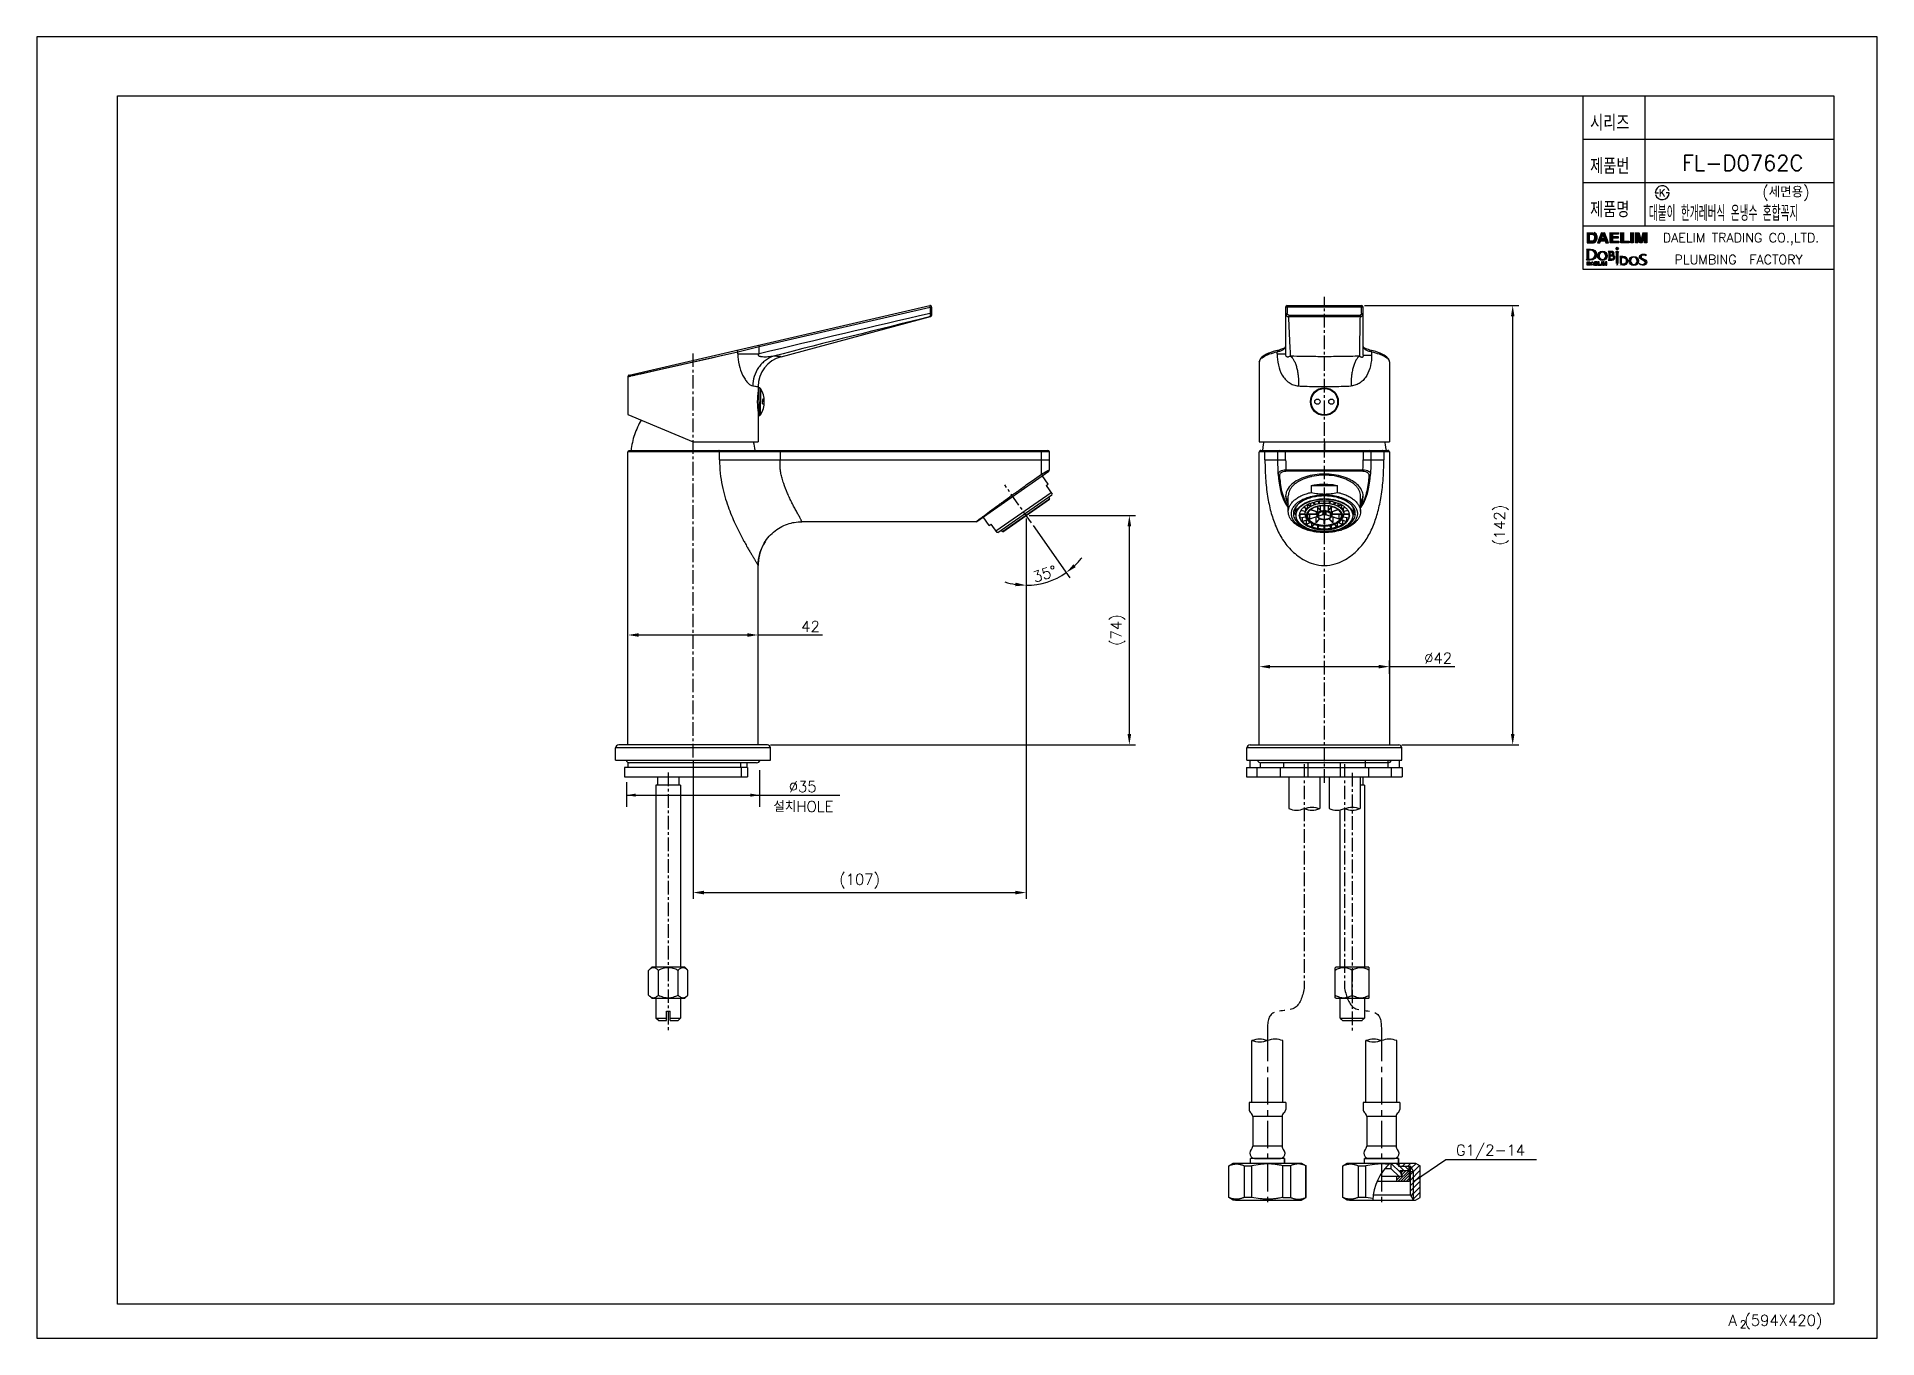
# Model space of a CAD drawing. Extents: x -4603 to -4009, y -5222 to -4802.
import ezdxf
from ezdxf.enums import TextEntityAlignment as Align

# ---------------------------------------------------------------- set-up
doc = ezdxf.new("R2010")
doc.units = 0
doc.header["$LTSCALE"] = 7
doc.linetypes.add('CENTER', pattern=[2, 1.25, -0.25, 0.25, -0.25])
doc.linetypes.add('PHANTOM', pattern=[2.5, 1.25, -0.25, 0.25, -0.25, 0.25, -0.25])
doc.layers.get('0').update_dxf_attribs({"color": 2, "linetype": 'CONTINUOUS'})
doc.layers.get('Defpoints').update_dxf_attribs({"linetype": 'CONTINUOUS'})
for name, color, linetype in [('CL', 1, 'CENTER'), ('D', 2, 'CONTINUOUS'), ('DIM', 2, 'CONTINUOUS'), ('DWG', 7, 'CONTINUOUS'), ('PH', 3, 'PHANTOM'), ('TXT', 4, 'CONTINUOUS')]:
    doc.layers.add(name, color=color, linetype=linetype)
doc.styles.add('DD', font='romans', dxfattribs={"bigfont": 'GHS.shx'})
doc.styles.add('GHS', font='ROMANS.shx', dxfattribs={"bigfont": 'GHS.shx'})
doc.dimstyles.new('DWJ', dxfattribs={"dimscale": 0, "dimtxt": 3.5, "dimasz": 3.5, "dimexe": 2, "dimexo": 1, "dimgap": 1, "dimtad": 1, "dimdec": 4, "dimdsep": 46, "dimtxsty": 'DD', "dimcen": 3, "dimclrd": 2, "dimclre": 2, "dimclrt": 2, "dimadec": 3, "dimazin": 2, "dimtfac": 1, "dimtdec": 4, "dimtmove": 0, "dimatfit": 3, "dimfxl": 1, "dimtvp": 1, "dimtolj": 1, "dimtzin": 0, "dimlwd": -1, "dimlwe": -1, "dimarcsym": 0})
doc.dimstyles.new('ISO-25', dxfattribs={"dimtxt": 2.5, "dimasz": 2.5, "dimexe": 1.25, "dimexo": 0.625, "dimtad": 1, "dimtxsty": 'Standard', "dimcen": 2.5, "dimadec": 0, "dimazin": 0, "dimtfac": 1, "dimtmove": 0, "dimatfit": 3, "dimfxl": 1, "dimarcsym": 0})

msp = doc.modelspace()

# ---------------------------------------------------------------- texts
at = {"color": 7, "style": 'GHS'}
msp.add_text('FL-D0762C', height=5, dxfattribs=at).set_placement((-4052.56426, -4842.76692), align=Align.MIDDLE)
at = {"style": 'GHS'}
msp.add_text('(세면용)', height=3.5, dxfattribs=at).set_placement((-4046.29358, -4853.87345))
at = {"style": 'GHS', "width": 0.5}
msp.add_text('대붙이 한개레버식 온냉수 혼합꼭지', height=5, dxfattribs=at).set_placement((-4082.8822, -4861.49343))
at = {"color": 7, "linetype": 'Continuous', "style": 'GHS'}
msp.add_text('PLUMBING  FACTORY', height=3, dxfattribs=at).set_placement((-4053.91358, -4873.94903), align=Align.MIDDLE)
at = {"color": 7, "style": 'GHS'}
for s, height, p in [('A (594X420)', 3.5, (-4057.16264, -5218.02772)), ('2', 2.5, (-4053.50895, -5218.8597))]:
    msp.add_text(s, height=height, dxfattribs=at).set_placement(p)
at = {"layer": 'D', "style": 'GHS', "width": 0.8}
for s, p in [('시리즈', (-4101.83612, -4832.32524)), ('제품번', (-4101.83612, -4846.32524)), ('제품명', (-4101.83612, -4860.32524))]:
    msp.add_text(s, height=5, dxfattribs=at).set_placement(p)
at = {"layer": 'D', "style": 'GHS'}
msp.add_text('K', height=2.394, dxfattribs=at).set_placement((-4078.54379, -4852.37275), align=Align.MIDDLE)
msp.add_text('G1/2-14', height=3.5, dxfattribs=at).set_placement((-4145.13275, -5163.13591))
at = {"layer": 'D', "char_height": 3.5, "attachment_point": 5, "style": 'GHS'}
for s, insert in [('\\A1;%%C35', (-4355.98658, -5044.04846)), ('\\A1;설치HOLE', (-4355.73424, -5050.46124))]:
    msp.add_mtext(s, dxfattribs=dict(at, insert=insert))
at = {"layer": 'DWG', "color": 2, "insert": (-4337.61007, -5074.57076), "char_height": 3.5, "attachment_point": 5, "style": 'DD'}
msp.add_mtext('\\A1;(107)', dxfattribs=at)
at = {"layer": 'TXT', "linetype": 'Continuous', "style": 'GHS'}
msp.add_text('DAELIM TRADING CO.,LTD.', height=3, dxfattribs=at).set_placement((-4053.12123, -4867.34106), align=Align.MIDDLE)

# ---------------------------------------------------------------- blocks, each defined once
blk = doc.blocks.new('*U1')
at = {"layer": 'CL', "color": 0, "ltscale": 0.5, "transparency": 16777216}
blk.add_line((0, -42.16), (0, 88.96), dxfattribs=at)
blk = doc.blocks.new('*U2')
at = {"layer": 'CL', "color": 0, "ltscale": 0.5, "transparency": 16777216}
blk.add_line((0, -59.55), (0, 97.3), dxfattribs=at)
blk = doc.blocks.new('*U3')
at = {"layer": 'CL', "color": 0, "ltscale": 0.5, "transparency": 16777216}
blk.add_line((0, 33.47), (0, -49.7), dxfattribs=at)
blk = doc.blocks.new('*U4')
at = {"layer": 'CL', "color": 0, "ltscale": 0.5, "transparency": 16777216}
blk.add_line((0, 35.33), (0, -47.89), dxfattribs=at)
blk = doc.blocks.new('*U0')
at = {"layer": 'CL', "color": 0, "ltscale": 0.5, "transparency": 16777216}
blk.add_line((5.05, -7.22), (-3.52, 5.03), dxfattribs=at)
blk = doc.blocks.new('*D5')
at = {"layer": 'Defpoints', "color": 0, "transparency": 16777216}
for p in [(-4175.6, -4888.8), (-4126.82, -4888.8), (-4163.6, -5030.54)]:
    blk.add_point(p, dxfattribs=at)
at = {"layer": 'DWG', "color": 2, "transparency": 16777216}
for p, q in [((-4174.6, -4888.8), (-4124.82, -4888.8)), ((-4126.82, -5027.04), (-4126.82, -4892.3)), ((-4162.6, -5030.54), (-4124.82, -5030.54))]:
    blk.add_line(p, q, dxfattribs=at)
for points in [[(-4127.4, -4892.3), (-4126.23, -4892.3), (-4126.82, -4888.8)], [(-4127.4, -5027.04), (-4126.23, -5027.04), (-4126.82, -5030.54)]]:
    blk.add_solid(points, dxfattribs=at)
at = {"layer": 'DWG', "color": 2, "transparency": 16777216, "insert": (-4130.48, -4959.67), "char_height": 3.5, "attachment_point": 5, "rotation": 90, "style": 'DD'}
blk.add_mtext('\\A1;(142)', dxfattribs=at)
blk = doc.blocks.new('*D6')
at = {"layer": 'Defpoints', "color": 0, "transparency": 16777216}
for p in [(-4370.37, -4995.11), (-4370.37, -4995.11), (-4412.37, -4996.69)]:
    blk.add_point(p, dxfattribs=at)
at = {"layer": 'DWG', "color": 2, "transparency": 16777216}
for p, q in [((-4412.37, -4995.69), (-4412.37, -4993.11)), ((-4408.87, -4995.11), (-4373.87, -4995.11)), ((-4370.37, -4994.11), (-4370.37, -4993.11)), ((-4370.37, -4995.11), (-4349.62, -4995.11))]:
    blk.add_line(p, q, dxfattribs=at)
for points in [[(-4408.87, -4994.53), (-4408.87, -4995.7), (-4412.37, -4995.11)], [(-4373.87, -4994.53), (-4373.87, -4995.7), (-4370.37, -4995.11)]]:
    blk.add_solid(points, dxfattribs=at)
at = {"layer": 'DWG', "color": 2, "transparency": 16777216, "insert": (-4353.46, -4992.36), "char_height": 3.5, "attachment_point": 5, "style": 'DD'}
blk.add_mtext('\\A1;42', dxfattribs=at)
blk = doc.blocks.new('*D7')
at = {"layer": 'Defpoints', "color": 0, "transparency": 16777216}
for p in [(-4283.85, -4956.53), (-4250.55, -4956.53), (-4367.37, -5030.54)]:
    blk.add_point(p, dxfattribs=at)
at = {"layer": 'DWG', "color": 2, "transparency": 16777216}
for p, q in [((-4282.85, -4956.53), (-4248.55, -4956.53)), ((-4250.55, -5027.04), (-4250.55, -4960.03)), ((-4366.37, -5030.54), (-4248.55, -5030.54))]:
    blk.add_line(p, q, dxfattribs=at)
for points in [[(-4251.13, -4960.03), (-4249.96, -4960.03), (-4250.55, -4956.53)], [(-4251.13, -5027.04), (-4249.96, -5027.04), (-4250.55, -5030.54)]]:
    blk.add_solid(points, dxfattribs=at)
at = {"layer": 'DWG', "color": 2, "transparency": 16777216, "insert": (-4254.21, -4993.53), "char_height": 3.5, "attachment_point": 5, "rotation": 90, "style": 'DD'}
blk.add_mtext('\\A1;(74)', dxfattribs=at)
blk = doc.blocks.new('*U8')
at = {"layer": 'CL', "color": 0, "ltscale": 0.5, "transparency": 16777216}
blk.add_line((0, 9.22), (0, -63.18), dxfattribs=at)
blk = doc.blocks.new('*U9')
at = {"layer": 'CL', "color": 0, "ltscale": 0.5, "transparency": 16777216}
blk.add_line((0, 9.22), (0, -63.18), dxfattribs=at)
blk = doc.blocks.new('*D10')
at = {"layer": 'Defpoints', "color": 0, "transparency": 16777216}
for p in [(-4290.74, -4946.68), (-4283.85, -4957.53), (-4282.17, -4958.92), (-4279.29, -4978.6), (-4283.85, -5080.24)]:
    blk.add_point(p, dxfattribs=at)
at = {"layer": 'DWG', "color": 2, "transparency": 16777216}
blk.add_line((-4281.6, -4959.74), (-4269.77, -4976.63), dxfattribs=at)
for start, end in [(313.90686, 322.81371), (270, 305), (252.18629, 261.09314)]:
    blk.add_arc((-4283.85, -4956.53), 22.54, start, end, dxfattribs=at)
for points in [[(-4267.85, -4973.21), (-4268.59, -4972.31), (-4270.92, -4974.99)], [(-4287.29, -4978.21), (-4287.38, -4979.37), (-4283.85, -4979.06)]]:
    blk.add_solid(points, dxfattribs=at)
at = {"layer": 'DWG', "color": 2, "transparency": 16777216, "insert": (-4277.9, -4975.4), "char_height": 3.5, "attachment_point": 5, "rotation": 17.5, "style": 'DD'}
blk.add_mtext('\\A1;35°', dxfattribs=at)
blk = doc.blocks.new('*D11')
at = {"layer": 'Defpoints', "color": 0, "transparency": 16777216}
for p in [(-4166.6, -5005.33), (-4208.6, -5008.64), (-4166.6, -5008.64)]:
    blk.add_point(p, dxfattribs=at)
at = {"layer": 'DWG', "color": 2, "transparency": 16777216}
for p, q in [((-4208.6, -5007.64), (-4208.6, -5003.33)), ((-4205.1, -5005.33), (-4170.1, -5005.33)), ((-4166.6, -5007.64), (-4166.6, -5003.33)), ((-4166.6, -5005.33), (-4145.49, -5005.33))]:
    blk.add_line(p, q, dxfattribs=at)
for points in [[(-4205.1, -5004.74), (-4205.1, -5005.91), (-4208.6, -5005.33)], [(-4170.1, -5004.74), (-4170.1, -5005.91), (-4166.6, -5005.33)]]:
    blk.add_solid(points, dxfattribs=at)
at = {"layer": 'DWG', "color": 2, "transparency": 16777216, "insert": (-4150.91, -5002.58), "char_height": 3.5, "attachment_point": 5, "style": 'DD'}
blk.add_mtext('\\A1;%%C42', dxfattribs=at)

# ---------------------------------------------------------------- dimensions: what is measured, and where the dimension line sits
at = {"layer": 'DWG'}
for base, p1, p2, text, picture, middle in [((-4126.81527, -4888.79608), (-4163.59937, -5030.53912), (-4175.59937, -4888.79608), '(142)', '*D5', (-4130.48194, -4959.6676)), ((-4250.54823, -4956.52594), (-4367.37114, -5030.53912), (-4283.84894, -4956.52594), '(74)', '*D7', (-4254.2149, -4993.53253))]:
    dim = msp.add_linear_dim(base=base, p1=p1, p2=p2, angle=90, text=text, dimstyle='DWJ', override={"dimscale": 1}, dxfattribs=at)
    dim.commit()
    dim.dimension.update_dxf_attribs({"geometry": picture, "text_midpoint": middle})
dim = msp.add_angular_dim_2l(base=(-4279.29154, -4978.59765), line1=((-4282.17125, -4958.92193), (-4290.74486, -4946.67755)), line2=((-4283.84899, -4957.52598), (-4283.84899, -5080.23743)), dimstyle='DWJ', override={"dimscale": 1}, dxfattribs=at)
dim.commit()
dim.dimension.update_dxf_attribs({"geometry": '*D10', "text_midpoint": (-4277.89881, -4975.39744)})
dim = msp.add_linear_dim(base=(-4370.37114, -4995.11384), p1=(-4412.37114, -4996.69382), p2=(-4370.37114, -4995.11384), dimstyle='DWJ', override={"dimscale": 1}, dxfattribs=at)
dim.commit()
dim.dimension.update_dxf_attribs({"geometry": '*D6', "text_midpoint": (-4353.45749, -4995.11384), "dimtype": 128})
dim = msp.add_linear_dim(base=(-4166.59937, -5005.32761), p1=(-4208.59937, -5008.63584), p2=(-4166.59937, -5008.63584), text='%%C<>', dimstyle='DWJ', override={"dimscale": 1}, dxfattribs=at)
dim.commit()
dim.dimension.update_dxf_attribs({"geometry": '*D11', "text_midpoint": (-4150.90667, -5005.32761), "dimtype": 128})

# ---------------------------------------------------------------- hatches: boundary and pattern name
at = {"layer": 'D'}
h = msp.add_hatch(color=256, dxfattribs=at)
h.dxf.hatch_style = 2
edge = h.paths.add_edge_path()
edge.add_spline(control_points=[(-4102.29917, -4870.97737), (-4102.29917, -4870.97737), (-4102.32321, -4870.98281), (-4102.32321, -4870.98281), (-4102.32321, -4870.98281), (-4102.32321, -4873.76841), (-4102.32321, -4873.76841), (-4102.32321, -4873.76841), (-4102.29832, -4873.77346), (-4102.29832, -4873.77346), (-4102.16735, -4873.79992), (-4102.02958, -4873.81257), (-4101.87727, -4873.81257), (-4101.12375, -4873.81257), (-4100.24367, -4873.44196), (-4100.24367, -4872.39731), (-4100.24367, -4871.44201), (-4100.78956, -4870.91583), (-4101.78065, -4870.91583), (-4101.94655, -4870.91583), (-4102.1161, -4870.93591), (-4102.29917, -4870.97737)], knot_values=[0, 0, 0, 0, 1, 1, 1, 2, 2, 2, 3, 3, 3, 4, 4, 4, 5, 5, 5, 6, 6, 6, 7, 7, 7, 7], degree=3, periodic=0)
edge = h.paths.add_edge_path()
edge.add_spline(control_points=[(-4101.73991, -4870.60744), (-4100.51907, -4870.60744), (-4099.76068, -4871.26803), (-4099.76068, -4872.33168), (-4099.76068, -4873.38525), (-4100.58571, -4874.12097), (-4101.76714, -4874.12097), (-4101.76714, -4874.12097), (-4102.88812, -4874.12097), (-4103.00538, -4874.12097), (-4102.8213, -4873.9685), (-4102.80041, -4873.77242), (-4102.80041, -4873.54789), (-4102.80041, -4873.51948), (-4102.80068, -4873.49094), (-4102.80097, -4873.46195), (-4102.80097, -4873.46195), (-4102.80164, -4873.36895), (-4102.80164, -4873.36895), (-4102.80164, -4873.36895), (-4102.80164, -4871.32169), (-4102.80164, -4871.32169), (-4102.80164, -4871.32169), (-4102.80086, -4871.24021), (-4102.80086, -4871.24021), (-4102.80041, -4871.20951), (-4102.79989, -4871.17755), (-4102.79989, -4871.145), (-4102.79989, -4870.94253), (-4102.81911, -4870.713), (-4102.97428, -4870.60744), (-4102.80889, -4870.60744), (-4101.73991, -4870.60744), (-4101.73991, -4870.60744)], knot_values=[0, 0, 0, 0, 1, 1, 1, 2, 2, 2, 3, 3, 3, 4, 4, 4, 5, 5, 5, 6, 6, 6, 7, 7, 7, 8, 8, 8, 9, 9, 9, 10, 10, 10, 11, 11, 11, 11], degree=3, periodic=0)
h = msp.add_hatch(color=256, dxfattribs=at)
h.dxf.hatch_style = 2
edge = h.paths.add_edge_path()
edge.add_spline(control_points=[(-4101.16761, -4865.17439), (-4101.16761, -4865.17439), (-4102.80232, -4865.17439), (-4102.80232, -4865.17439), (-4102.80232, -4865.17439), (-4102.80232, -4868.57954), (-4102.80232, -4868.57954), (-4102.80232, -4868.57954), (-4101.16761, -4868.57954), (-4101.16761, -4868.57954), (-4100.59425, -4868.57954), (-4100.16852, -4868.36694), (-4099.89462, -4867.94367), (-4099.69314, -4867.62978), (-4099.59049, -4867.24602), (-4099.59049, -4866.79283), (-4099.59049, -4866.61469), (-4099.61485, -4866.42678), (-4099.66267, -4866.22984), (-4099.71037, -4866.03317), (-4099.80157, -4865.84952), (-4099.93271, -4865.68002), (-4100.09803, -4865.47057), (-4100.31365, -4865.32646), (-4100.57896, -4865.24714), (-4100.737, -4865.20225), (-4100.93182, -4865.17755), (-4101.16761, -4865.17439)], knot_values=[0, 0, 0, 0, 1, 1, 1, 2, 2, 2, 3, 3, 3, 4, 4, 4, 5, 5, 5, 6, 6, 6, 7, 7, 7, 8, 8, 8, 9, 9, 9, 9], degree=3, periodic=0)
edge = h.paths.add_edge_path()
edge.add_spline(control_points=[(-4101.30108, -4865.76003), (-4100.93813, -4865.76003), (-4100.69589, -4865.85268), (-4100.57532, -4866.03919), (-4100.45563, -4866.22421), (-4100.39367, -4866.49294), (-4100.39367, -4866.8406), (-4100.39367, -4867.09396), (-4100.43387, -4867.31136), (-4100.51459, -4867.49486), (-4100.66302, -4867.82605), (-4100.92503, -4867.99377), (-4101.30108, -4867.99377), (-4101.30108, -4867.99377), (-4102.03414, -4867.99377), (-4102.03414, -4867.99377), (-4102.03414, -4867.99377), (-4102.03414, -4865.76003), (-4102.03414, -4865.76003), (-4102.03414, -4865.76003), (-4101.30108, -4865.76003), (-4101.30108, -4865.76003)], knot_values=[0, 0, 0, 0, 1, 1, 1, 2, 2, 2, 3, 3, 3, 4, 4, 4, 5, 5, 5, 6, 6, 6, 7, 7, 7, 7], degree=3, periodic=0)
h = msp.add_hatch(color=256, dxfattribs=at)
h.dxf.hatch_style = 2
edge = h.paths.add_edge_path()
edge.add_spline(control_points=[(-4099.48542, -4868.57954), (-4099.48542, -4868.57954), (-4098.65506, -4868.57954), (-4098.65506, -4868.57954), (-4098.65506, -4868.57954), (-4098.39669, -4867.87628), (-4098.39669, -4867.87628), (-4098.39669, -4867.87628), (-4097.00608, -4867.87628), (-4097.00608, -4867.87628), (-4097.00608, -4867.87628), (-4096.75623, -4868.57954), (-4096.75623, -4868.57954), (-4096.75623, -4868.57954), (-4095.8956, -4868.57954), (-4095.8956, -4868.57954), (-4095.8956, -4868.57954), (-4097.23295, -4865.17439), (-4097.23295, -4865.17439), (-4097.23295, -4865.17439), (-4098.13269, -4865.17439), (-4098.13269, -4865.17439), (-4098.13269, -4865.17439), (-4099.48542, -4868.57954), (-4099.48542, -4868.57954)], knot_values=[0, 0, 0, 0, 1, 1, 1, 2, 2, 2, 3, 3, 3, 4, 4, 4, 5, 5, 5, 6, 6, 6, 7, 7, 7, 8, 8, 8, 8], degree=3, periodic=0)
edge = h.paths.add_edge_path()
edge.add_spline(control_points=[(-4097.6913, -4865.95287), (-4097.6913, -4865.95287), (-4097.21471, -4867.29187), (-4097.21471, -4867.29187), (-4097.21471, -4867.29187), (-4098.18354, -4867.29187), (-4098.18354, -4867.29187), (-4098.18354, -4867.29187), (-4097.6913, -4865.95287), (-4097.6913, -4865.95287)], knot_values=[0, 0, 0, 0, 1, 1, 1, 2, 2, 2, 3, 3, 3, 3], degree=3, periodic=0)
h = msp.add_hatch(color=256, dxfattribs=at)
h.dxf.hatch_style = 2
edge = h.paths.add_edge_path()
edge.add_spline(control_points=[(-4092.65336, -4865.77774), (-4092.65336, -4865.77774), (-4094.60888, -4865.77774), (-4094.60888, -4865.77774), (-4094.60888, -4865.77774), (-4094.60888, -4866.49748), (-4094.60888, -4866.49748), (-4094.60888, -4866.49748), (-4092.81745, -4866.49748), (-4092.81745, -4866.49748), (-4092.81745, -4866.49748), (-4092.81745, -4867.08215), (-4092.81745, -4867.08215), (-4092.81745, -4867.08215), (-4094.60888, -4867.08215), (-4094.60888, -4867.08215), (-4094.60888, -4867.08215), (-4094.60888, -4867.96906), (-4094.60888, -4867.96906), (-4094.60888, -4867.96906), (-4092.55522, -4867.96906), (-4092.55522, -4867.96906), (-4092.55522, -4867.96906), (-4092.55522, -4868.57954), (-4092.55522, -4868.57954), (-4092.55522, -4868.57954), (-4095.38353, -4868.57954), (-4095.38353, -4868.57954), (-4095.38353, -4868.57954), (-4095.38353, -4865.17439), (-4095.38353, -4865.17439), (-4095.38353, -4865.17439), (-4092.65336, -4865.17439), (-4092.65336, -4865.17439), (-4092.65336, -4865.17439), (-4092.65336, -4865.77774), (-4092.65336, -4865.77774)], knot_values=[0, 0, 0, 0, 1, 1, 1, 2, 2, 2, 3, 3, 3, 4, 4, 4, 5, 5, 5, 6, 6, 6, 7, 7, 7, 8, 8, 8, 9, 9, 9, 10, 10, 10, 11, 11, 11, 12, 12, 12, 12], degree=3, periodic=0)
h = msp.add_hatch(color=256, dxfattribs=at)
h.dxf.hatch_style = 2
h.paths.add_polyline_path([(-4092.63353, -4870.43233), (-4093.08138, -4870.87978), (-4093.52879, -4870.43224), (-4093.08138, -4869.98471)])
h = msp.add_hatch(color=256, dxfattribs=at)
h.dxf.hatch_style = 2
edge = h.paths.add_edge_path()
edge.add_spline(control_points=[(-4091.88724, -4865.17439), (-4091.88724, -4865.17439), (-4091.09813, -4865.17439), (-4091.09813, -4865.17439), (-4091.09813, -4865.17439), (-4091.09813, -4867.96906), (-4091.09813, -4867.96906), (-4091.09813, -4867.96906), (-4089.21006, -4867.96906), (-4089.21006, -4867.96906), (-4089.21006, -4867.96906), (-4089.21006, -4868.57954), (-4089.21006, -4868.57954), (-4089.21006, -4868.57954), (-4091.88724, -4868.57954), (-4091.88724, -4868.57954), (-4091.88724, -4868.57954), (-4091.88724, -4865.17439), (-4091.88724, -4865.17439)], knot_values=[0, 0, 0, 0, 1, 1, 1, 2, 2, 2, 3, 3, 3, 4, 4, 4, 5, 5, 5, 6, 6, 6, 6], degree=3, periodic=0)
h = msp.add_hatch(color=256, dxfattribs=at)
h.dxf.hatch_style = 2
edge = h.paths.add_edge_path()
edge.add_spline(control_points=[(-4087.94688, -4868.57954), (-4087.94688, -4868.57954), (-4088.73696, -4868.57954), (-4088.73696, -4868.57954), (-4088.73696, -4868.57954), (-4088.73696, -4865.17439), (-4088.73696, -4865.17439), (-4088.73696, -4865.17439), (-4087.94688, -4865.17439), (-4087.94688, -4865.17439), (-4087.94688, -4865.17439), (-4087.94688, -4868.57954), (-4087.94688, -4868.57954)], knot_values=[0, 0, 0, 0, 1, 1, 1, 2, 2, 2, 3, 3, 3, 4, 4, 4, 4], degree=3, periodic=0)
h = msp.add_hatch(color=256, dxfattribs=at)
h.dxf.hatch_style = 2
edge = h.paths.add_edge_path()
edge.add_spline(control_points=[(-4084.68214, -4865.17439), (-4084.68214, -4865.17439), (-4083.54448, -4865.17439), (-4083.54448, -4865.17439), (-4083.54448, -4865.17439), (-4083.54448, -4868.57954), (-4083.54448, -4868.57954), (-4083.54448, -4868.57954), (-4084.27808, -4868.57954), (-4084.27808, -4868.57954), (-4084.27808, -4868.57954), (-4084.27808, -4866.27678), (-4084.27808, -4866.27678), (-4084.27808, -4866.21007), (-4084.27684, -4866.11701), (-4084.27684, -4865.99803), (-4084.27355, -4865.87875), (-4084.27251, -4865.7861), (-4084.27251, -4865.72174), (-4084.27251, -4865.72174), (-4084.99513, -4868.57954), (-4084.99513, -4868.57954), (-4084.99513, -4868.57954), (-4085.76511, -4868.57954), (-4085.76511, -4868.57954), (-4085.76511, -4868.57954), (-4086.48037, -4865.72174), (-4086.48037, -4865.72174), (-4086.48037, -4865.7861), (-4086.48037, -4865.87875), (-4086.47728, -4865.99803), (-4086.47619, -4866.11701), (-4086.47619, -4866.21007), (-4086.47619, -4866.27678), (-4086.47619, -4866.27678), (-4086.47619, -4868.57954), (-4086.47619, -4868.57954), (-4086.47619, -4868.57954), (-4087.21047, -4868.57954), (-4087.21047, -4868.57954), (-4087.21047, -4868.57954), (-4087.21047, -4865.17439), (-4087.21047, -4865.17439), (-4087.21047, -4865.17439), (-4086.05915, -4865.17439), (-4086.05915, -4865.17439), (-4086.05915, -4865.17439), (-4085.36976, -4867.85075), (-4085.36976, -4867.85075), (-4085.36976, -4867.85075), (-4084.68214, -4865.17439), (-4084.68214, -4865.17439)], knot_values=[0, 0, 0, 0, 1, 1, 1, 2, 2, 2, 3, 3, 3, 4, 4, 4, 5, 5, 5, 6, 6, 6, 7, 7, 7, 8, 8, 8, 9, 9, 9, 10, 10, 10, 11, 11, 11, 12, 12, 12, 13, 13, 13, 14, 14, 14, 15, 15, 15, 16, 16, 16, 17, 17, 17, 17], degree=3, periodic=0)
h = msp.add_hatch(color=256, dxfattribs=at)
h.dxf.hatch_style = 2
edge = h.paths.add_edge_path()
edge.add_spline(control_points=[(-4102.26345, -4874.65799), (-4102.26345, -4874.65799), (-4102.7996, -4874.65799), (-4102.7996, -4874.65799), (-4102.7996, -4874.65799), (-4102.7996, -4875.7748), (-4102.7996, -4875.7748), (-4102.7996, -4875.7748), (-4102.26345, -4875.7748), (-4102.26345, -4875.7748), (-4102.0754, -4875.7748), (-4101.93577, -4875.70508), (-4101.84594, -4875.56625), (-4101.77986, -4875.4633), (-4101.74619, -4875.33744), (-4101.74619, -4875.1888), (-4101.74619, -4875.13038), (-4101.75418, -4875.06875), (-4101.76986, -4875.00416), (-4101.78551, -4874.93965), (-4101.81542, -4874.87942), (-4101.85843, -4874.82383), (-4101.91265, -4874.75513), (-4101.98337, -4874.70787), (-4102.07038, -4874.68185), (-4102.12222, -4874.66713), (-4102.18612, -4874.65903), (-4102.26345, -4874.65799)], knot_values=[0, 0, 0, 0, 1, 1, 1, 2, 2, 2, 3, 3, 3, 4, 4, 4, 5, 5, 5, 6, 6, 6, 7, 7, 7, 8, 8, 8, 9, 9, 9, 9], degree=3, periodic=0)
edge = h.paths.add_edge_path()
edge.add_spline(control_points=[(-4102.30723, -4874.85007), (-4102.18819, -4874.85007), (-4102.10874, -4874.88046), (-4102.06919, -4874.94163), (-4102.02994, -4875.00231), (-4102.00961, -4875.09045), (-4102.00961, -4875.20447), (-4102.00961, -4875.28757), (-4102.0228, -4875.35887), (-4102.04927, -4875.41905), (-4102.09795, -4875.52768), (-4102.18389, -4875.58269), (-4102.30723, -4875.58269), (-4102.30723, -4875.58269), (-4102.54765, -4875.58269), (-4102.54765, -4875.58269), (-4102.54765, -4875.58269), (-4102.54765, -4874.85007), (-4102.54765, -4874.85007), (-4102.54765, -4874.85007), (-4102.30723, -4874.85007), (-4102.30723, -4874.85007)], knot_values=[0, 0, 0, 0, 1, 1, 1, 2, 2, 2, 3, 3, 3, 4, 4, 4, 5, 5, 5, 6, 6, 6, 7, 7, 7, 7], degree=3, periodic=0)
h = msp.add_hatch(color=256, dxfattribs=at)
h.dxf.hatch_style = 2
edge = h.paths.add_edge_path()
edge.add_spline(control_points=[(-4101.71173, -4875.7748), (-4101.71173, -4875.7748), (-4101.43939, -4875.7748), (-4101.43939, -4875.7748), (-4101.43939, -4875.7748), (-4101.35465, -4875.54415), (-4101.35465, -4875.54415), (-4101.35465, -4875.54415), (-4100.89856, -4875.54415), (-4100.89856, -4875.54415), (-4100.89856, -4875.54415), (-4100.81661, -4875.7748), (-4100.81661, -4875.7748), (-4100.81661, -4875.7748), (-4100.53435, -4875.7748), (-4100.53435, -4875.7748), (-4100.53435, -4875.7748), (-4100.97297, -4874.65799), (-4100.97297, -4874.65799), (-4100.97297, -4874.65799), (-4101.26806, -4874.65799), (-4101.26806, -4874.65799), (-4101.26806, -4874.65799), (-4101.71173, -4875.7748), (-4101.71173, -4875.7748)], knot_values=[0, 0, 0, 0, 1, 1, 1, 2, 2, 2, 3, 3, 3, 4, 4, 4, 5, 5, 5, 6, 6, 6, 7, 7, 7, 8, 8, 8, 8], degree=3, periodic=0)
edge = h.paths.add_edge_path()
edge.add_spline(control_points=[(-4101.1233, -4874.91332), (-4101.1233, -4874.91332), (-4100.96699, -4875.35248), (-4100.96699, -4875.35248), (-4100.96699, -4875.35248), (-4101.28474, -4875.35248), (-4101.28474, -4875.35248), (-4101.28474, -4875.35248), (-4101.1233, -4874.91332), (-4101.1233, -4874.91332)], knot_values=[0, 0, 0, 0, 1, 1, 1, 2, 2, 2, 3, 3, 3, 3], degree=3, periodic=0)
h = msp.add_hatch(color=256, dxfattribs=at)
h.dxf.hatch_style = 2
edge = h.paths.add_edge_path()
edge.add_spline(control_points=[(-4099.47097, -4874.85588), (-4099.47097, -4874.85588), (-4100.11233, -4874.85588), (-4100.11233, -4874.85588), (-4100.11233, -4874.85588), (-4100.11233, -4875.09193), (-4100.11233, -4875.09193), (-4100.11233, -4875.09193), (-4099.52478, -4875.09193), (-4099.52478, -4875.09193), (-4099.52478, -4875.09193), (-4099.52478, -4875.28369), (-4099.52478, -4875.28369), (-4099.52478, -4875.28369), (-4100.11233, -4875.28369), (-4100.11233, -4875.28369), (-4100.11233, -4875.28369), (-4100.11233, -4875.57458), (-4100.11233, -4875.57458), (-4100.11233, -4875.57458), (-4099.43878, -4875.57458), (-4099.43878, -4875.57458), (-4099.43878, -4875.57458), (-4099.43878, -4875.7748), (-4099.43878, -4875.7748), (-4099.43878, -4875.7748), (-4100.3664, -4875.7748), (-4100.3664, -4875.7748), (-4100.3664, -4875.7748), (-4100.3664, -4874.65799), (-4100.3664, -4874.65799), (-4100.3664, -4874.65799), (-4099.47097, -4874.65799), (-4099.47097, -4874.65799), (-4099.47097, -4874.65799), (-4099.47097, -4874.85588), (-4099.47097, -4874.85588)], knot_values=[0, 0, 0, 0, 1, 1, 1, 2, 2, 2, 3, 3, 3, 4, 4, 4, 5, 5, 5, 6, 6, 6, 7, 7, 7, 8, 8, 8, 9, 9, 9, 10, 10, 10, 11, 11, 11, 12, 12, 12, 12], degree=3, periodic=0)
h = msp.add_hatch(color=256, dxfattribs=at)
h.dxf.hatch_style = 2
edge = h.paths.add_edge_path()
edge.add_spline(control_points=[(-4097.82462, -4871.27969), (-4098.71772, -4871.25821), (-4099.41972, -4871.93469), (-4099.41972, -4872.74289), (-4099.41972, -4873.615), (-4098.70928, -4874.21901), (-4097.86696, -4874.21901), (-4097.02059, -4874.21901), (-4096.3016, -4873.58934), (-4096.3016, -4872.72169), (-4096.3016, -4871.95594), (-4096.93117, -4871.27523), (-4097.82462, -4871.27969)], knot_values=[0, 0, 0, 0, 1, 1, 1, 2, 2, 2, 3, 3, 3, 4, 4, 4, 4], degree=3, periodic=0)
edge = h.paths.add_edge_path()
edge.add_spline(control_points=[(-4097.85411, -4871.58579), (-4097.18226, -4871.58579), (-4096.78661, -4872.18583), (-4096.78661, -4872.80681), (-4096.78661, -4873.44062), (-4097.19914, -4873.91269), (-4097.84574, -4873.91269), (-4098.51364, -4873.91269), (-4098.9348, -4873.30013), (-4098.9348, -4872.70467), (-4098.9348, -4872.06222), (-4098.51364, -4871.58579), (-4097.85411, -4871.58579)], knot_values=[0, 0, 0, 0, 1, 1, 1, 2, 2, 2, 3, 3, 3, 4, 4, 4, 4], degree=3, periodic=0)
h = msp.add_hatch(color=256, dxfattribs=at)
h.dxf.hatch_style = 2
edge = h.paths.add_edge_path()
edge.add_spline(control_points=[(-4099.21969, -4874.65799), (-4099.21969, -4874.65799), (-4098.96088, -4874.65799), (-4098.96088, -4874.65799), (-4098.96088, -4874.65799), (-4098.96088, -4875.57458), (-4098.96088, -4875.57458), (-4098.96088, -4875.57458), (-4098.34164, -4875.57458), (-4098.34164, -4875.57458), (-4098.34164, -4875.57458), (-4098.34164, -4875.7748), (-4098.34164, -4875.7748), (-4098.34164, -4875.7748), (-4099.21969, -4875.7748), (-4099.21969, -4875.7748), (-4099.21969, -4875.7748), (-4099.21969, -4874.65799), (-4099.21969, -4874.65799)], knot_values=[0, 0, 0, 0, 1, 1, 1, 2, 2, 2, 3, 3, 3, 4, 4, 4, 5, 5, 5, 6, 6, 6, 6], degree=3, periodic=0)
h = msp.add_hatch(color=256, dxfattribs=at)
h.dxf.hatch_style = 2
edge = h.paths.add_edge_path()
edge.add_spline(control_points=[(-4097.92735, -4875.7748), (-4097.92735, -4875.7748), (-4098.18648, -4875.7748), (-4098.18648, -4875.7748), (-4098.18648, -4875.7748), (-4098.18648, -4874.65799), (-4098.18648, -4874.65799), (-4098.18648, -4874.65799), (-4097.92735, -4874.65799), (-4097.92735, -4874.65799), (-4097.92735, -4874.65799), (-4097.92735, -4875.7748), (-4097.92735, -4875.7748)], knot_values=[0, 0, 0, 0, 1, 1, 1, 2, 2, 2, 3, 3, 3, 4, 4, 4, 4], degree=3, periodic=0)
h = msp.add_hatch(color=256, dxfattribs=at)
h.dxf.hatch_style = 2
edge = h.paths.add_edge_path()
edge.add_spline(control_points=[(-4096.85658, -4874.65799), (-4096.85658, -4874.65799), (-4096.48346, -4874.65799), (-4096.48346, -4874.65799), (-4096.48346, -4874.65799), (-4096.48346, -4875.7748), (-4096.48346, -4875.7748), (-4096.48346, -4875.7748), (-4096.72406, -4875.7748), (-4096.72406, -4875.7748), (-4096.72406, -4875.7748), (-4096.72406, -4875.01955), (-4096.72406, -4875.01955), (-4096.72406, -4874.99767), (-4096.72365, -4874.96715), (-4096.72365, -4874.92813), (-4096.72258, -4874.88901), (-4096.72224, -4874.85862), (-4096.72224, -4874.83751), (-4096.72224, -4874.83751), (-4096.95924, -4875.7748), (-4096.95924, -4875.7748), (-4096.95924, -4875.7748), (-4097.21177, -4875.7748), (-4097.21177, -4875.7748), (-4097.21177, -4875.7748), (-4097.44636, -4874.83751), (-4097.44636, -4874.83751), (-4097.44636, -4874.85862), (-4097.44636, -4874.88901), (-4097.44535, -4874.92813), (-4097.44499, -4874.96715), (-4097.44499, -4874.99767), (-4097.44499, -4875.01955), (-4097.44499, -4875.01955), (-4097.44499, -4875.7748), (-4097.44499, -4875.7748), (-4097.44499, -4875.7748), (-4097.68582, -4875.7748), (-4097.68582, -4875.7748), (-4097.68582, -4875.7748), (-4097.68582, -4874.65799), (-4097.68582, -4874.65799), (-4097.68582, -4874.65799), (-4097.30821, -4874.65799), (-4097.30821, -4874.65799), (-4097.30821, -4874.65799), (-4097.08211, -4875.53578), (-4097.08211, -4875.53578), (-4097.08211, -4875.53578), (-4096.85658, -4874.65799), (-4096.85658, -4874.65799)], knot_values=[0, 0, 0, 0, 1, 1, 1, 2, 2, 2, 3, 3, 3, 4, 4, 4, 5, 5, 5, 6, 6, 6, 7, 7, 7, 8, 8, 8, 9, 9, 9, 10, 10, 10, 11, 11, 11, 12, 12, 12, 13, 13, 13, 14, 14, 14, 15, 15, 15, 16, 16, 16, 17, 17, 17, 17], degree=3, periodic=0)
h = msp.add_hatch(color=256, dxfattribs=at)
h.dxf.hatch_style = 2
edge = h.paths.add_edge_path()
edge.add_spline(control_points=[(-4095.36408, -4872.47915), (-4095.36408, -4872.47915), (-4095.36408, -4871.64539), (-4095.36408, -4871.64539), (-4095.36408, -4871.64539), (-4095.07909, -4871.61559), (-4095.07909, -4871.61559), (-4094.82366, -4871.59015), (-4094.55168, -4871.74329), (-4094.55168, -4872.03665), (-4094.55168, -4872.38565), (-4094.94719, -4872.47915), (-4095.22363, -4872.47915), (-4095.22363, -4872.47915), (-4095.36408, -4872.47915), (-4095.36408, -4872.47915)], knot_values=[0, 0, 0, 0, 1, 1, 1, 2, 2, 2, 3, 3, 3, 4, 4, 4, 5, 5, 5, 5], degree=3, periodic=0)
edge = h.paths.add_edge_path()
edge.add_spline(control_points=[(-4095.79791, -4873.55108), (-4095.79791, -4873.74662), (-4095.77234, -4874.05718), (-4095.9851, -4874.13807), (-4095.9851, -4874.13807), (-4095.9851, -4874.15086), (-4095.9851, -4874.15086), (-4095.9851, -4874.15086), (-4095.28323, -4874.15086), (-4095.28323, -4874.15086), (-4094.96428, -4874.15086), (-4094.62813, -4874.16355), (-4094.33036, -4874.01892), (-4094.04537, -4873.88311), (-4093.81994, -4873.60213), (-4093.81994, -4873.27465), (-4093.81994, -4872.85763), (-4094.13063, -4872.60253), (-4094.51332, -4872.52173), (-4094.2709, -4872.41559), (-4094.08782, -4872.25371), (-4094.08782, -4871.96859), (-4094.08782, -4871.59015), (-4094.41544, -4871.35194), (-4094.97711, -4871.35194), (-4094.97711, -4871.35194), (-4095.9851, -4871.35194), (-4095.9851, -4871.35194), (-4095.9851, -4871.35194), (-4095.9851, -4871.36449), (-4095.9851, -4871.36449), (-4095.76802, -4871.44552), (-4095.79791, -4871.75608), (-4095.79791, -4871.94739), (-4095.79791, -4871.94739), (-4095.79791, -4873.55108), (-4095.79791, -4873.55108)], knot_values=[0, 0, 0, 0, 1, 1, 1, 2, 2, 2, 3, 3, 3, 4, 4, 4, 5, 5, 5, 6, 6, 6, 7, 7, 7, 8, 8, 8, 9, 9, 9, 10, 10, 10, 11, 11, 11, 12, 12, 12, 12], degree=3, periodic=0)
edge = h.paths.add_edge_path()
edge.add_spline(control_points=[(-4095.36408, -4873.81054), (-4095.36408, -4873.81054), (-4095.36408, -4872.75981), (-4095.36408, -4872.75981), (-4095.36408, -4872.75981), (-4095.0663, -4872.74289), (-4095.0663, -4872.74289), (-4094.69178, -4872.72169), (-4094.29212, -4872.90017), (-4094.29212, -4873.31291), (-4094.29212, -4873.71682), (-4094.64519, -4873.87879), (-4094.99383, -4873.84453), (-4094.99383, -4873.84453), (-4095.36408, -4873.81054), (-4095.36408, -4873.81054)], knot_values=[0, 0, 0, 0, 1, 1, 1, 2, 2, 2, 3, 3, 3, 4, 4, 4, 5, 5, 5, 5], degree=3, periodic=0)
h = msp.add_hatch(color=256, dxfattribs=at)
h.dxf.hatch_style = 2
edge = h.paths.add_edge_path()
edge.add_spline(control_points=[(-4093.2984, -4871.95162), (-4093.2984, -4871.75608), (-4093.26833, -4871.44552), (-4093.48541, -4871.36449), (-4093.48541, -4871.36449), (-4093.48541, -4871.35194), (-4093.48541, -4871.35194), (-4093.48541, -4871.35194), (-4092.67733, -4871.35194), (-4092.67733, -4871.35194), (-4092.67733, -4871.35194), (-4092.67733, -4871.36449), (-4092.67733, -4871.36449), (-4092.88985, -4871.44552), (-4092.8645, -4871.76031), (-4092.8645, -4871.95162), (-4092.8645, -4871.95162), (-4092.8645, -4875.17926), (-4092.8645, -4875.17926), (-4092.8645, -4875.37089), (-4092.88985, -4875.68122), (-4092.67733, -4875.76202), (-4092.67733, -4875.76202), (-4092.67733, -4875.7748), (-4092.67733, -4875.7748), (-4092.67733, -4875.7748), (-4093.48541, -4875.7748), (-4093.48541, -4875.7748), (-4093.48541, -4875.7748), (-4093.48541, -4875.76202), (-4093.48541, -4875.76202), (-4093.27297, -4875.68541), (-4093.2984, -4875.37089), (-4093.2984, -4875.17926), (-4093.2984, -4875.17926), (-4093.2984, -4871.95162), (-4093.2984, -4871.95162)], knot_values=[0, 0, 0, 0, 1, 1, 1, 2, 2, 2, 3, 3, 3, 4, 4, 4, 5, 5, 5, 6, 6, 6, 7, 7, 7, 8, 8, 8, 9, 9, 9, 10, 10, 10, 11, 11, 11, 12, 12, 12, 12], degree=3, periodic=0)
h = msp.add_hatch(color=256, dxfattribs=at)
h.dxf.hatch_style = 2
edge = h.paths.add_edge_path()
edge.add_spline(control_points=[(-4092.09273, -4875.1645), (-4092.09273, -4875.41536), (-4092.06729, -4875.61959), (-4092.27994, -4875.76418), (-4092.27994, -4875.76418), (-4092.27994, -4875.77674), (-4092.27994, -4875.77674), (-4092.27994, -4875.77674), (-4091.25897, -4875.77674), (-4091.25897, -4875.77674), (-4090.30628, -4875.77674), (-4089.66369, -4875.18997), (-4089.66369, -4874.35198), (-4089.66369, -4873.50557), (-4090.26819, -4872.97805), (-4091.23786, -4872.97805), (-4091.23786, -4872.97805), (-4092.27994, -4872.97805), (-4092.27994, -4872.97805), (-4092.27994, -4872.97805), (-4092.27994, -4872.99069), (-4092.27994, -4872.99069), (-4092.06329, -4873.05448), (-4092.09273, -4873.36517), (-4092.09273, -4873.56067), (-4092.09273, -4873.56067), (-4092.09273, -4875.1645), (-4092.09273, -4875.1645)], knot_values=[0, 0, 0, 0, 1, 1, 1, 2, 2, 2, 3, 3, 3, 4, 4, 4, 5, 5, 5, 6, 6, 6, 7, 7, 7, 8, 8, 8, 9, 9, 9, 9], degree=3, periodic=0)
edge = h.paths.add_edge_path()
edge.add_spline(control_points=[(-4091.65879, -4873.33092), (-4091.53144, -4873.30148), (-4091.4036, -4873.28437), (-4091.27621, -4873.28437), (-4090.56583, -4873.28437), (-4090.149, -4873.65862), (-4090.149, -4874.40299), (-4090.149, -4875.13893), (-4090.71465, -4875.47051), (-4091.34846, -4875.47051), (-4091.45496, -4875.47051), (-4091.55701, -4875.46195), (-4091.65879, -4875.44093), (-4091.65879, -4875.44093), (-4091.65879, -4873.33092), (-4091.65879, -4873.33092)], knot_values=[0, 0, 0, 0, 1, 1, 1, 2, 2, 2, 3, 3, 3, 4, 4, 4, 5, 5, 5, 5], degree=3, periodic=0)
h = msp.add_hatch(color=256, dxfattribs=at)
h.dxf.hatch_style = 2
edge = h.paths.add_edge_path()
edge.add_spline(control_points=[(-4087.6885, -4872.90557), (-4088.58149, -4872.88433), (-4089.28354, -4873.56067), (-4089.28354, -4874.369), (-4089.28354, -4875.24098), (-4088.57326, -4875.84512), (-4087.73094, -4875.84512), (-4086.88431, -4875.84512), (-4086.16547, -4875.21532), (-4086.16547, -4874.34766), (-4086.16547, -4873.58205), (-4086.79482, -4872.90134), (-4087.6885, -4872.90557)], knot_values=[0, 0, 0, 0, 1, 1, 1, 2, 2, 2, 3, 3, 3, 4, 4, 4, 4], degree=3, periodic=0)
edge = h.paths.add_edge_path()
edge.add_spline(control_points=[(-4087.71816, -4873.21199), (-4087.04613, -4873.21199), (-4086.65019, -4873.81181), (-4086.65019, -4874.43279), (-4086.65019, -4875.06673), (-4087.06279, -4875.53866), (-4087.70974, -4875.53866), (-4088.37731, -4875.53866), (-4088.79856, -4874.92597), (-4088.79856, -4874.33064), (-4088.79856, -4873.68829), (-4088.37731, -4873.21199), (-4087.71816, -4873.21199)], knot_values=[0, 0, 0, 0, 1, 1, 1, 2, 2, 2, 3, 3, 3, 4, 4, 4, 4], degree=3, periodic=0)
h = msp.add_hatch(color=256, dxfattribs=at)
h.dxf.hatch_style = 2
edge = h.paths.add_edge_path()
edge.add_spline(control_points=[(-4084.94652, -4875.84683), (-4085.28764, -4875.84683), (-4085.60531, -4875.79385), (-4085.89052, -4875.6909), (-4085.89772, -4875.66087), (-4085.99153, -4875.25583), (-4086.02232, -4875.12263), (-4085.69889, -4875.37328), (-4085.28183, -4875.52223), (-4084.88692, -4875.52223), (-4084.54737, -4875.52223), (-4084.07702, -4875.31426), (-4084.07702, -4874.92403), (-4084.07702, -4874.51142), (-4084.48849, -4874.32732), (-4084.92379, -4874.13272), (-4085.42574, -4873.90814), (-4085.94517, -4873.67586), (-4085.94517, -4873.0778), (-4085.94517, -4872.40483), (-4085.22912, -4872.16593), (-4084.6153, -4872.16593), (-4084.34399, -4872.16593), (-4084.08354, -4872.2042), (-4083.83961, -4872.2778), (-4083.83961, -4872.31867), (-4083.83961, -4872.68072), (-4083.83961, -4872.79074), (-4084.05041, -4872.6073), (-4084.36281, -4872.49054), (-4084.6591, -4872.49054), (-4084.99743, -4872.49054), (-4085.39252, -4872.62855), (-4085.39252, -4873.01797), (-4085.39252, -4873.38354), (-4084.9805, -4873.57174), (-4084.54404, -4873.77125), (-4084.04276, -4874.00024), (-4083.5246, -4874.23706), (-4083.5246, -4874.75581), (-4083.5246, -4875.28037), (-4084.06833, -4875.84683), (-4084.94652, -4875.84683)], knot_values=[0, 0, 0, 0, 1, 1, 1, 2, 2, 2, 3, 3, 3, 4, 4, 4, 5, 5, 5, 6, 6, 6, 7, 7, 7, 8, 8, 8, 9, 9, 9, 10, 10, 10, 11, 11, 11, 12, 12, 12, 13, 13, 13, 14, 14, 14, 14], degree=3, periodic=0)
at = {"layer": 'DIM'}
h = msp.add_hatch(dxfattribs=at)
h.set_pattern_fill('ANSI31', color=256, scale=5)
h.set_pattern_definition([(45, (-2335.91773, -1713.6659), (-0.44194174, 0.44194174), [])])
h.paths.add_polyline_path([(-4162.54972, -5169.92031), (-4164.19774, -5169.92031), (-4164.19774, -5171.52031), (-4160.19774, -5171.52031), (-4160.19774, -5168.02031), (-4163.19774, -5168.02031), (-4162.5015, -5169.67702), (-4162.45041, -5169.83198, -0.380378443)])

# ---------------------------------------------------------------- linework, layer by layer
at = {"color": 7}
for p, q in [((-4104.17648, -4821.05463), (-4104.17648, -4877.05463)), ((-4084.17648, -4821.05463), (-4084.17648, -4863.05463)), ((-4104.17648, -4835.05463), (-4023.17648, -4835.05463)), ((-4104.17648, -4849.05463), (-4023.17648, -4849.05463)), ((-4104.17648, -4863.05463), (-4023.17648, -4863.05463)), ((-4104.17648, -4877.05463), (-4023.17648, -4877.05463)), ((-4103.92544, -4877.05463), (-4022.92544, -4877.05463))]:
    msp.add_line(p, q, dxfattribs=at)
at = {"color": 7, "linetype": 'Continuous'}
for p, q in [((-4411.98561, -4911.23059), (-4314.99195, -4888.80892)), ((-4362.963, -4905.29233), (-4314.74906, -4892.35882)), ((-4314.75929, -4892.35297), (-4314.74906, -4892.35882)), ((-4314.48258, -4892.18113), (-4314.44508, -4892.125)), ((-4314.37952, -4891.9051), (-4314.38204, -4891.93438)), ((-4200.09937, -4889.29608), (-4200.09937, -4904.37939)), ((-4199.59937, -4888.79608), (-4175.59937, -4888.79608)), ((-4175.09937, -4904.78455), (-4175.09937, -4889.29608)), ((-4412.373, -4911.71788), (-4412.36955, -4923.90619)), ((-4208.59937, -4906.9791), (-4208.59937, -4932.81422)), ((-4166.59937, -4906.97914), (-4166.59937, -4932.81422)), ((-4370.48852, -4917.29727), (-4370.17308, -4917.27868)), ((-4370.17319, -4916.95186), (-4370.44443, -4916.95193)), ((-4370.43669, -4916.89616), (-4370.17326, -4916.87522)), ((-4370.37208, -4914.95437), (-4370.37165, -4916.45828)), ((-4370.17383, -4915.30822), (-4370.02954, -4915.30818)), ((-4370.17383, -4915.30822), (-4370.17159, -4921.89859)), ((-4412.36955, -4923.90619), (-4391.36703, -4932.81422)), ((-4370.17181, -4921.50957), (-4370.57059, -4921.49332)), ((-4370.17172, -4921.89859), (-4370.53352, -4921.8987)), ((-4370.1716, -4922.74122), (-4370.43507, -4922.72043)), ((-4370.36976, -4923.15828), (-4370.36703, -4932.80828)), ((-4370.17159, -4921.89859), (-4370.17128, -4924.30822)), ((-4370.17128, -4924.30822), (-4370.027, -4924.30818)), ((-4412.37114, -5030.53912), (-4412.37114, -4936.03912)), ((-4411.87102, -4935.53912), (-4276.87114, -4935.53912)), ((-4391.36703, -4932.81422), (-4370.36703, -4932.80828)), ((-4276.37114, -4941.77884), (-4276.37114, -4936.03912)), ((-4208.59937, -4932.81422), (-4208.03174, -4932.81285)), ((-4208.59937, -5030.53912), (-4208.59937, -4936.03912)), ((-4208.09889, -4935.53912), (-4167.09985, -4935.53912)), ((-4208.03174, -4932.81285), (-4202.99938, -4932.81018)), ((-4202.99938, -4932.81018), (-4194.01498, -4932.80856)), ((-4202.59937, -4938.53912), (-4202.59937, -4936.03912)), ((-4194.01498, -4932.80856), (-4183.79937, -4932.80838)), ((-4183.79937, -4932.80838), (-4177.79678, -4932.80897)), ((-4177.79678, -4932.80897), (-4172.19936, -4932.81018)), ((-4172.59937, -4936.03912), (-4172.59937, -4938.53912)), ((-4172.19936, -4932.81018), (-4167.16703, -4932.81285)), ((-4167.16703, -4932.81285), (-4166.59937, -4932.81422)), ((-4166.59937, -4936.03912), (-4166.59937, -5030.53912)), ((-4299.80644, -4958.4487), (-4276.58435, -4942.18841)), ((-4276.7091, -4946.41153), (-4278.65228, -4943.63639)), ((-4277.36443, -4946.87039), (-4276.7091, -4946.41153)), ((-4277.36443, -4946.87039), (-4275.44868, -4949.60636)), ((-4191.84201, -4946.87039), (-4191.84201, -4949.0821)), ((-4191.84201, -4946.87039), (-4183.35673, -4946.87039)), ((-4183.35673, -4949.0821), (-4183.35673, -4946.87039)), ((-4293.59137, -4961.52871), (-4275.81577, -4949.0821)), ((-4292.96868, -4962.06932), (-4275.52074, -4949.85214)), ((-4291.34418, -4961.77417), (-4276.3538, -4951.27779)), ((-4276.66755, -4950.65514), (-4276.32914, -4951.13844)), ((-4275.52074, -4949.85214), (-4275.44868, -4949.60636)), ((-4199.24937, -4955.3054), (-4199.24937, -4950.22666)), ((-4193.03686, -4954.34883), (-4194.31178, -4953.92663)), ((-4194.25503, -4953.8792), (-4192.98686, -4954.29916)), ((-4192.054, -4953.60185), (-4192.99527, -4953.06197)), ((-4192.98686, -4954.29916), (-4192.98686, -4953.06679)), ((-4192.92039, -4953.0238), (-4191.98329, -4953.56129)), ((-4191.98329, -4953.56129), (-4191.98329, -4952.61937)), ((-4190.76757, -4953.02623), (-4191.37957, -4952.41823)), ((-4191.29167, -4952.39085), (-4190.68097, -4952.99755)), ((-4190.68097, -4952.99755), (-4190.68097, -4952.23076)), ((-4188.89242, -4954.88912), (-4190.07896, -4953.71034)), ((-4189.9883, -4953.6857), (-4188.80582, -4954.86044)), ((-4189.26523, -4952.6612), (-4189.56465, -4952.02027)), ((-4189.46772, -4952.00614), (-4189.16864, -4952.64635)), ((-4189.16864, -4952.64635), (-4189.16864, -4951.96946)), ((-4188.80582, -4954.86044), (-4188.80582, -4953.44904)), ((-4187.64937, -4952.53163), (-4187.64937, -4951.88145)), ((-4187.64937, -4954.68271), (-4187.64937, -4953.37212)), ((-4187.54937, -4951.88148), (-4187.54937, -4952.53163)), ((-4187.54937, -4953.37213), (-4187.54937, -4954.68271)), ((-4186.39292, -4953.4491), (-4186.39292, -4954.86044)), ((-4186.39292, -4954.86044), (-4185.2105, -4953.68575)), ((-4185.11967, -4953.71023), (-4186.30632, -4954.88912)), ((-4186.0301, -4951.96944), (-4186.0301, -4952.64635)), ((-4186.0301, -4952.64635), (-4185.73099, -4952.00608)), ((-4185.63409, -4952.02025), (-4185.93351, -4952.6612)), ((-4184.51777, -4952.23072), (-4184.51777, -4952.99755)), ((-4184.51777, -4952.99755), (-4183.90706, -4952.39083)), ((-4183.81912, -4952.41819), (-4184.43117, -4953.02623)), ((-4183.21545, -4952.61948), (-4183.21545, -4953.56129)), ((-4183.21545, -4953.56129), (-4182.27848, -4953.02387)), ((-4182.2034, -4953.06192), (-4183.14474, -4953.60185)), ((-4182.21189, -4953.06679), (-4182.21189, -4954.29916)), ((-4182.21189, -4954.29916), (-4180.94388, -4953.87925)), ((-4180.88678, -4953.92658), (-4182.16189, -4954.34883)), ((-4175.94937, -4955.3054), (-4175.94937, -4950.22666)), ((-4359.69989, -4958.97166), (-4359.53158, -4958.93015)), ((-4300.09323, -4958.53912), (-4356.22901, -4958.53912)), ((-4295.79535, -4959.77586), (-4297.73852, -4957.00072)), ((-4295.79535, -4959.77586), (-4295.14003, -4959.317)), ((-4293.22428, -4962.05297), (-4295.14003, -4959.317)), ((-4196.84937, -4954.17028), (-4196.84937, -4956.44403)), ((-4195.68815, -4956.52442), (-4195.68914, -4956.51343)), ((-4195.68762, -4956.5244), (-4195.68906, -4956.51342)), ((-4193.84917, -4956.14504), (-4195.6697, -4956.14504)), ((-4195.66218, -4956.08769), (-4193.84917, -4956.08769)), ((-4195.5329, -4956.14504), (-4195.5329, -4957.21552)), ((-4195.49887, -4957.30074), (-4193.67369, -4957.02023)), ((-4195.47881, -4957.357), (-4195.48148, -4957.35055)), ((-4195.47652, -4957.35669), (-4195.4791, -4957.35023)), ((-4193.65248, -4957.07635), (-4195.47652, -4957.35669)), ((-4193.64916, -4955.21627), (-4195.23178, -4954.97304)), ((-4195.19856, -4954.91876), (-4193.62327, -4955.16086)), ((-4194.72578, -4957.24131), (-4194.72578, -4958.44319)), ((-4194.72578, -4958.44319), (-4193.12317, -4957.91248)), ((-4194.67578, -4958.49287), (-4194.72578, -4958.44319)), ((-4194.699, -4958.51632), (-4194.70766, -4958.50774)), ((-4194.69935, -4958.51642), (-4194.70764, -4958.50774)), ((-4193.07815, -4957.9638), (-4194.67578, -4958.49287)), ((-4193.84917, -4956.08769), (-4193.84917, -4955.18553)), ((-4193.65292, -4957.07636), (-4193.64804, -4957.08801)), ((-4193.65248, -4957.07635), (-4193.64803, -4957.08811)), ((-4193.62327, -4955.16086), (-4193.62327, -4954.15464)), ((-4193.433, -4958.08131), (-4193.433, -4959.42184)), ((-4193.433, -4959.42184), (-4192.1924, -4958.71026)), ((-4193.36229, -4959.4624), (-4193.433, -4959.42184)), ((-4192.12537, -4958.75293), (-4193.36229, -4959.4624)), ((-4190.09887, -4956.14504), (-4193.05814, -4956.14504)), ((-4193.0437, -4956.08769), (-4190.09887, -4956.08769)), ((-4192.38731, -4956.14504), (-4192.38731, -4957.6688)), ((-4192.38731, -4957.6688), (-4189.96152, -4956.86549)), ((-4189.92839, -4956.92074), (-4192.33731, -4957.71847)), ((-4189.789, -4955.42437), (-4192.0514, -4954.67517)), ((-4191.99211, -4954.62857), (-4189.739, -4955.3747)), ((-4191.74267, -4958.97582), (-4191.74267, -4960.17523)), ((-4191.74267, -4960.17523), (-4190.90996, -4959.34796)), ((-4190.82551, -4959.37877), (-4191.65607, -4960.2039)), ((-4190.39256, -4957.07446), (-4190.39256, -4958.83394)), ((-4190.39256, -4958.83394), (-4189.12279, -4957.57247)), ((-4189.04221, -4957.60713), (-4190.30596, -4958.86262)), ((-4190.09937, -4956.11637), (-4190.09937, -4956.36211)), ((-4190.09887, -4956.08769), (-4190.09887, -4955.32176)), ((-4189.76998, -4959.68229), (-4189.76998, -4960.65201)), ((-4189.76998, -4960.65201), (-4189.35495, -4959.76357)), ((-4189.739, -4955.3747), (-4189.739, -4954.04808)), ((-4189.25925, -4959.78033), (-4189.67339, -4960.66685)), ((-4189.52914, -4955.92154), (-4189.52914, -4956.7223)), ((-4189.52914, -4956.7223), (-4188.05521, -4956.2342)), ((-4188.00521, -4956.28388), (-4189.47914, -4956.77197)), ((-4188.09937, -4955.29775), (-4188.09937, -4956.11637)), ((-4187.64937, -4955.83101), (-4187.64937, -4955.26511)), ((-4187.64937, -4959.27091), (-4187.64937, -4957.88037)), ((-4187.54937, -4955.26511), (-4187.54937, -4955.83101)), ((-4187.54937, -4957.88037), (-4187.54937, -4959.27091)), ((-4185.71961, -4956.77197), (-4187.19353, -4956.28388)), ((-4187.14353, -4956.2342), (-4185.66961, -4956.7223)), ((-4187.09937, -4955.29774), (-4187.09937, -4956.11637)), ((-4184.89279, -4958.86262), (-4186.15652, -4957.60714)), ((-4186.0759, -4957.57252), (-4184.80618, -4958.83394)), ((-4185.52535, -4960.66685), (-4185.93947, -4959.78038)), ((-4185.8438, -4959.76357), (-4185.42876, -4960.65201)), ((-4185.66961, -4956.7223), (-4185.66961, -4955.9214)), ((-4185.45974, -4954.04808), (-4185.45974, -4955.3747)), ((-4185.45974, -4955.3747), (-4183.20658, -4954.62856)), ((-4185.42876, -4959.68223), (-4185.42876, -4960.65201)), ((-4183.14733, -4954.67517), (-4185.40974, -4955.42437)), ((-4182.86143, -4957.71847), (-4185.27035, -4956.92075)), ((-4185.23722, -4956.86549), (-4182.81143, -4957.6688)), ((-4185.09987, -4955.32176), (-4185.09987, -4956.08769)), ((-4185.09987, -4956.08769), (-4182.15495, -4956.08769)), ((-4182.14024, -4956.14504), (-4185.09987, -4956.14504)), ((-4185.09937, -4956.11637), (-4185.09937, -4956.36211)), ((-4184.80618, -4958.83394), (-4184.80618, -4957.07446)), ((-4183.54267, -4960.2039), (-4184.37321, -4959.3788)), ((-4184.28882, -4959.34792), (-4183.45607, -4960.17523)), ((-4183.45607, -4958.97571), (-4183.45607, -4960.17523)), ((-4181.83645, -4959.4624), (-4183.07335, -4958.75294)), ((-4183.0064, -4958.71022), (-4181.76574, -4959.42184)), ((-4182.81143, -4957.6688), (-4182.81143, -4956.14504)), ((-4180.52296, -4958.49287), (-4182.12055, -4957.96382)), ((-4182.07557, -4957.91248), (-4180.47296, -4958.44319)), ((-4181.76574, -4959.42184), (-4181.83645, -4959.4624)), ((-4181.76574, -4958.08131), (-4181.76574, -4959.42184)), ((-4181.57547, -4954.15464), (-4181.57547, -4955.16086)), ((-4181.57547, -4955.16086), (-4180.00032, -4954.91878)), ((-4181.55094, -4957.08866), (-4181.54628, -4957.07635)), ((-4181.55094, -4957.08856), (-4181.54582, -4957.07636)), ((-4179.96684, -4954.97302), (-4181.54959, -4955.21627)), ((-4179.72215, -4957.3567), (-4181.54628, -4957.07635)), ((-4181.52505, -4957.02023), (-4179.69986, -4957.30075)), ((-4181.34957, -4955.18553), (-4181.34957, -4956.08769)), ((-4181.34957, -4956.08769), (-4179.53654, -4956.08769)), ((-4179.52904, -4956.14504), (-4181.34957, -4956.14504)), ((-4180.47296, -4958.44319), (-4180.52296, -4958.49287)), ((-4180.47296, -4957.24131), (-4180.47296, -4958.44319)), ((-4179.71959, -4957.35027), (-4179.72215, -4957.3567)), ((-4179.71728, -4957.35059), (-4179.71993, -4957.357)), ((-4179.66584, -4956.14504), (-4179.66584, -4957.21536)), ((-4179.50967, -4956.51296), (-4179.51116, -4956.5244)), ((-4179.50956, -4956.51297), (-4179.51059, -4956.52442)), ((-4178.34937, -4954.17028), (-4178.34937, -4956.44403)), ((-4368.14286, -4965.06153), (-4368.61608, -4965.85774)), ((-4367.98621, -4964.82198), (-4368.14667, -4965.0675)), ((-4368.14286, -4965.06153), (-4368.07793, -4964.96096)), ((-4368.08963, -4964.98023), (-4368.07793, -4964.96096)), ((-4368.07793, -4964.96096), (-4367.98621, -4964.82198)), ((-4292.96868, -4962.06932), (-4293.22428, -4962.05297)), ((-4291.48345, -4961.74961), (-4291.82186, -4961.26631)), ((-4192.75028, -4961.30733), (-4193.23394, -4961.15403)), ((-4191.65607, -4960.2039), (-4191.74267, -4960.17523)), ((-4189.67339, -4960.66685), (-4189.76998, -4960.65201)), ((-4187.64937, -4960.81969), (-4187.64937, -4959.91366)), ((-4187.54937, -4960.81969), (-4187.64937, -4960.81969)), ((-4187.54937, -4959.91365), (-4187.54937, -4960.81969)), ((-4185.42876, -4960.65201), (-4185.52535, -4960.66685)), ((-4183.45607, -4960.17523), (-4183.54267, -4960.2039)), ((-4182.44846, -4961.30733), (-4181.96481, -4961.15403)), ((-4370.28066, -4971.08413), (-4370.35496, -4972.00505)), ((-4370.14618, -4970.16888), (-4370.28086, -4971.08586)), ((-4369.95287, -4969.26727), (-4370.14664, -4970.17142)), ((-4369.7022, -4968.38325), (-4369.95369, -4969.27057)), ((-4369.39399, -4967.51569), (-4369.70347, -4968.38723)), ((-4369.02999, -4966.67003), (-4369.39579, -4967.52029)), ((-4368.61299, -4965.85214), (-4369.0324, -4966.67517)), ((-4370.37114, -5030.53912), (-4370.37114, -4972.68126)), ((-4370.35492, -4972.00418), (-4370.37113, -4972.68128)), ((-4370.35496, -4972.00505), (-4370.37113, -4972.68128)), ((-4367.37114, -5030.53912), (-4415.37093, -5030.53912)), ((-4211.59937, -5030.53912), (-4163.59937, -5030.53912)), ((-4416.37114, -5035.53912), (-4416.37114, -5031.53912)), ((-4416.37114, -5035.53912), (-4366.37114, -5035.53912)), ((-4412.47114, -5036.17589), (-4412.47114, -5037.83912)), ((-4370.87293, -5036.33912), (-4411.86936, -5036.33912)), ((-4373.97066, -5036.33912), (-4373.97066, -5037.83912)), ((-4366.37114, -5035.53912), (-4366.37114, -5031.53912)), ((-4212.59937, -5035.53912), (-4212.59937, -5031.53912)), ((-4212.59937, -5035.53912), (-4163.49934, -5035.53912)), ((-4211.69934, -5035.53912), (-4211.69934, -5037.83912)), ((-4167.10116, -5036.33912), (-4208.09759, -5036.33912)), ((-4200.79934, -5036.33912), (-4200.79934, -5037.83912)), ((-4174.39934, -5035.53912), (-4174.39934, -5037.83912)), ((-4163.49934, -5035.53912), (-4163.49934, -5037.83912)), ((-4162.59937, -5035.53912), (-4162.59937, -5031.53912)), ((-4413.47114, -5037.83912), (-4413.47114, -5040.83912)), ((-4373.77114, -5037.83912), (-4413.47114, -5037.83912)), ((-4413.47114, -5040.83912), (-4373.77114, -5040.83912)), ((-4402.82114, -5040.83912), (-4402.82114, -5043.53912)), ((-4395.92114, -5040.83912), (-4395.92114, -5043.53912)), ((-4373.77114, -5037.83912), (-4373.77114, -5040.83912)), ((-4212.69934, -5037.83912), (-4162.49934, -5037.83912)), ((-4212.69934, -5037.83912), (-4212.69934, -5040.83912)), ((-4212.69934, -5040.83912), (-4201.84352, -5040.83912)), ((-4201.84352, -5037.83912), (-4201.84352, -5040.83912)), ((-4201.83302, -5040.83912), (-4173.36572, -5040.83912)), ((-4175.14937, -5040.83912), (-4175.14937, -5043.53912)), ((-4173.35516, -5037.83912), (-4173.35516, -5040.83912)), ((-4173.35516, -5040.83912), (-4162.49934, -5040.83912)), ((-4162.49934, -5037.83912), (-4162.49934, -5040.83912)), ((-4403.37114, -5043.53912), (-4403.37114, -5102.33912)), ((-4395.37114, -5043.53912), (-4403.37114, -5043.53912)), ((-4395.37114, -5043.53912), (-4395.37114, -5102.33912)), ((-4174.59937, -5043.53912), (-4176.09937, -5043.53912)), ((-4174.59937, -5043.53912), (-4174.59937, -5102.33912)), ((-4182.59937, -5051.53819), (-4182.59937, -5102.33912)), ((-4404.72114, -5102.33912), (-4405.72114, -5103.33912)), ((-4394.02114, -5102.33912), (-4404.72114, -5102.33912)), ((-4394.02114, -5102.33912), (-4393.02114, -5103.33912)), ((-4183.94937, -5102.33912), (-4184.09863, -5102.48838)), ((-4173.24937, -5102.33912), (-4183.94937, -5102.33912)), ((-4173.24937, -5102.33912), (-4173.10011, -5102.48838)), ((-4405.72114, -5111.33912), (-4405.72114, -5103.33912)), ((-4402.54614, -5111.33912), (-4402.54614, -5103.33912)), ((-4396.19614, -5111.33912), (-4396.19614, -5103.33912)), ((-4393.02114, -5111.33912), (-4393.02114, -5103.33912)), ((-4184.09863, -5112.18986), (-4184.09863, -5102.48838)), ((-4178.59937, -5111.33912), (-4178.59937, -5103.33912)), ((-4173.10011, -5112.18986), (-4173.10011, -5102.48838)), ((-4405.72114, -5111.33912), (-4404.72114, -5112.33912)), ((-4404.72114, -5112.33912), (-4394.02114, -5112.33912)), ((-4403.37114, -5112.33912), (-4403.37114, -5118.73912)), ((-4395.37114, -5112.33912), (-4395.37114, -5118.73912)), ((-4393.02114, -5111.33912), (-4394.02114, -5112.33912)), ((-4183.94937, -5112.33912), (-4184.09863, -5112.18986)), ((-4183.94937, -5112.33912), (-4173.24937, -5112.33912)), ((-4182.59937, -5112.33912), (-4182.59937, -5116.53912)), ((-4174.59937, -5112.33912), (-4174.59937, -5116.53912)), ((-4173.24937, -5112.33912), (-4173.10011, -5112.18986)), ((-4402.57114, -5119.53912), (-4403.37114, -5118.73912)), ((-4403.37114, -5118.73912), (-4399.97114, -5118.73912)), ((-4402.57114, -5119.53912), (-4399.97114, -5119.53912)), ((-4399.97114, -5116.53912), (-4398.77114, -5116.53912)), ((-4399.97114, -5119.53912), (-4399.97114, -5116.53912)), ((-4398.77114, -5119.53912), (-4398.77114, -5116.53912)), ((-4398.77114, -5118.73912), (-4395.37114, -5118.73912)), ((-4398.77114, -5119.53912), (-4396.17114, -5119.53912)), ((-4396.17114, -5119.53912), (-4395.37114, -5118.73912)), ((-4182.59937, -5116.53912), (-4182.55412, -5116.53912)), ((-4182.55412, -5118.73913), (-4182.55412, -5116.53912)), ((-4182.55412, -5118.73912), (-4174.64463, -5118.73912)), ((-4181.74262, -5119.53912), (-4175.45612, -5119.53912)), ((-4174.64463, -5116.53912), (-4174.59937, -5116.53912)), ((-4174.64463, -5116.53912), (-4174.64463, -5118.7391))]:
    msp.add_line(p, q, dxfattribs=at)
at = {"color": 8, "linetype": 'Continuous', "true_color": 0x787878}
for p, q in [((-4370.05086, -4902.04987), (-4314.87934, -4889.29608)), ((-4314.87934, -4889.29608), (-4314.99195, -4888.80892)), ((-4314.37934, -4889.29594), (-4314.87934, -4889.29608)), ((-4314.87934, -4889.29608), (-4314.87876, -4891.34669)), ((-4314.87876, -4891.34811), (-4314.37876, -4891.34796)), ((-4175.09937, -4889.29608), (-4200.09937, -4889.29608)), ((-4200.09937, -4891.34811), (-4199.59937, -4891.34796)), ((-4199.59937, -4888.79608), (-4199.59937, -4891.34796)), ((-4199.09377, -4891.86727), (-4199.09449, -4892.35296)), ((-4176.10181, -4891.86725), (-4176.10109, -4892.35296)), ((-4175.59937, -4891.35018), (-4175.59937, -4888.79608)), ((-4175.59937, -4891.35018), (-4175.09937, -4891.35032)), ((-4412.373, -4911.71788), (-4376.92938, -4903.71937)), ((-4389.2315, -4906.49557), (-4385.35629, -4905.62106)), ((-4385.35629, -4905.62106), (-4382.29224, -4904.92956)), ((-4376.92938, -4903.71937), (-4370.05086, -4902.04987)), ((-4376.92919, -4904.37947), (-4376.92938, -4903.71937)), ((-4376.92919, -4904.37947), (-4370.0502, -4904.37752)), ((-4370.16348, -4901.56272), (-4370.05086, -4902.04987)), ((-4370.0502, -4904.37939), (-4370.05086, -4902.04987)), ((-4202.84131, -4904.37947), (-4202.84131, -4903.71937)), ((-4202.84131, -4904.37947), (-4200.09937, -4904.37752)), ((-4175.09937, -4904.7832), (-4172.35744, -4904.78515)), ((-4172.35744, -4903.71937), (-4172.35744, -4904.78515)), ((-4412.217, -4911.68268), (-4412.02234, -4911.63875)), ((-4403.54919, -4909.72665), (-4400.74667, -4909.09418)), ((-4400.74667, -4909.09418), (-4396.43632, -4908.12152)), ((-4396.43632, -4908.12152), (-4393.18603, -4907.38798)), ((-4393.18603, -4907.38798), (-4389.2315, -4906.49557)), ((-4372.10787, -4914.72521), (-4370.37208, -4914.95404)), ((-4372.10786, -4914.72485), (-4370.91269, -4914.88134)), ((-4370.17309, -4917.23339), (-4370.48082, -4917.23348)), ((-4370.17313, -4917.09627), (-4370.46355, -4917.09635)), ((-4370.17318, -4916.96833), (-4370.44672, -4916.96841)), ((-4370.02784, -4919.82931), (-4370.02954, -4915.30818)), ((-4369.60652, -4915.5414), (-4369.60491, -4919.8281)), ((-4370.56646, -4921.54093), (-4370.1718, -4921.54082)), ((-4370.17176, -4921.67772), (-4370.55458, -4921.67783)), ((-4370.17172, -4921.85891), (-4370.53745, -4921.85901)), ((-4370.027, -4924.30818), (-4370.02784, -4919.82931)), ((-4369.60411, -4924.07473), (-4369.60489, -4919.8281)), ((-4276.37114, -4936.03912), (-4412.37114, -4936.03912)), ((-4382.80262, -4938.53912), (-4382.80262, -4936.03912)), ((-4363.2426, -4935.53912), (-4363.2426, -4938.53912)), ((-4278.87114, -4938.53912), (-4278.87114, -4935.53912)), ((-4166.59938, -4936.03912), (-4208.59937, -4936.03912)), ((-4206.77138, -4938.53912), (-4206.77138, -4936.03912)), ((-4200.09937, -4935.53912), (-4200.09937, -4936.03912)), ((-4200.09929, -4938.53912), (-4200.09937, -4936.03912)), ((-4187.59937, -4932.80828), (-4187.59937, -4935.53912)), ((-4175.09937, -4935.53912), (-4175.09935, -4938.53912)), ((-4168.42736, -4936.03912), (-4168.42736, -4938.53912)), ((-4382.80262, -4938.53912), (-4276.37114, -4938.53912)), ((-4278.88398, -4943.21508), (-4278.87114, -4938.53912)), ((-4278.88398, -4943.21508), (-4276.81744, -4942.04063)), ((-4276.81744, -4942.04063), (-4276.37114, -4941.77884)), ((-4206.77138, -4938.53912), (-4200.09937, -4938.53912)), ((-4200.04056, -4941.77884), (-4200.04056, -4942.18841)), ((-4200.04051, -4941.77884), (-4175.15802, -4941.77884)), ((-4175.15819, -4942.18841), (-4175.15819, -4941.77884)), ((-4175.09937, -4938.53912), (-4168.42736, -4938.53912)), ((-4283.79993, -4946.6963), (-4281.11277, -4944.79096)), ((-4281.11277, -4944.79096), (-4278.88398, -4943.21508)), ((-4175.15819, -4942.18841), (-4200.04056, -4942.18841)), ((-4295.66135, -4955.28927), (-4293.01464, -4953.33231)), ((-4291.48345, -4961.74961), (-4276.32925, -4951.13852)), ((-4287.88777, -4949.61349), (-4287.71987, -4949.49306)), ((-4300.09323, -4958.53912), (-4299.60368, -4958.18578)), ((-4300.09323, -4958.53912), (-4299.97044, -4958.45031)), ((-4297.82085, -4956.88732), (-4297.76455, -4956.84593)), ((-4297.76455, -4956.84593), (-4297.29872, -4956.50267)), ((-4297.29872, -4956.50267), (-4295.66135, -4955.28927)), ((-4187.59937, -4961.77417), (-4187.56735, -4961.77415)), ((-4187.55668, -4961.77412), (-4187.55134, -4961.77409)), ((-4374.06458, -4966.42445), (-4374.01623, -4966.50804)), ((-4366.37114, -5031.53912), (-4416.37092, -5031.53912)), ((-4375.90091, -5037.83912), (-4375.90091, -5036.33912)), ((-4162.59937, -5031.53912), (-4212.59937, -5031.53912)), ((-4208.22223, -5037.83912), (-4208.22223, -5036.33912)), ((-4192.7823, -5037.83912), (-4192.7823, -5036.33912)), ((-4182.41638, -5037.83912), (-4182.41638, -5036.33912)), ((-4166.97646, -5037.83912), (-4166.97646, -5035.53912)), ((-4375.76166, -5040.83912), (-4375.76166, -5037.83912)), ((-4209.30213, -5040.83912), (-4209.30213, -5037.83912)), ((-4192.84163, -5040.83912), (-4192.84163, -5037.83912)), ((-4182.35705, -5040.83912), (-4182.35705, -5037.83912)), ((-4165.89655, -5040.83912), (-4165.89655, -5037.83912))]:
    msp.add_line(p, q, dxfattribs=at)
at = {"linetype": 'Continuous'}
msp.add_lwpolyline([(-4603.17648, -5222.05463), (-4009.17648, -5222.05463), (-4009.17648, -4802.05463), (-4603.17648, -4802.05463)], close=True, dxfattribs=at)
at = {"color": 7, "linetype": 'Continuous'}
for points in [[(-4314.74906, -4892.35882), (-4314.6948, -4892.34088), (-4314.63444, -4892.31222)], [(-4314.63444, -4892.31222), (-4314.57795, -4892.2754), (-4314.52685, -4892.23124), (-4314.48258, -4892.18113)], [(-4314.44508, -4892.125), (-4314.41523, -4892.06372), (-4314.39414, -4891.99957), (-4314.38204, -4891.93438)], [(-4314.38204, -4891.93438), (-4314.37965, -4891.90803), (-4314.37877, -4891.88828), (-4314.37861, -4891.87495)], [(-4314.37934, -4889.29594), (-4314.37862, -4891.88), (-4314.37952, -4891.9051)], [(-4202.24586, -4903.14354), (-4203.31438, -4903.41797), (-4204.14736, -4903.65839), (-4204.92297, -4903.91421), (-4205.63737, -4904.18559), (-4206.28466, -4904.47193), (-4206.85964, -4904.77273), (-4207.36533, -4905.09288), (-4207.79071, -4905.42988), (-4208.12231, -4905.77348), (-4208.3616, -4906.11873), (-4208.5176, -4906.47069), (-4208.59248, -4906.83094), (-4208.59934, -4906.98742)], [(-4200.09939, -4902.05465), (-4200.10324, -4902.07549), (-4200.12301, -4902.11863), (-4200.17113, -4902.18658), (-4200.26397, -4902.28209), (-4200.40639, -4902.39479), (-4200.59287, -4902.51391), (-4200.82034, -4902.63509), (-4201.09195, -4902.75822), (-4201.41653, -4902.88474), (-4201.80113, -4903.01417), (-4202.24586, -4903.14354)], [(-4172.93987, -4903.14705), (-4173.38572, -4903.01789), (-4173.77145, -4902.88863), (-4174.09704, -4902.76231), (-4174.36968, -4902.63936), (-4174.59842, -4902.51823), (-4174.78642, -4902.39897), (-4174.93047, -4902.28594), (-4175.025, -4902.18973), (-4175.07451, -4902.12076), (-4175.09515, -4902.07664), (-4175.09935, -4902.05449)], [(-4166.59941, -4906.98784), (-4166.60614, -4906.8324), (-4166.68048, -4906.47268), (-4166.83575, -4906.1212), (-4167.07416, -4905.77623), (-4167.40496, -4905.43264), (-4167.82965, -4905.09553), (-4168.33453, -4904.77536), (-4168.90836, -4904.47468), (-4169.55424, -4904.18851), (-4170.26708, -4903.91728), (-4171.04105, -4903.66157), (-4171.87231, -4903.42124), (-4172.93987, -4903.14705)], [(-4208.09937, -4935.53912), (-4208.16369, -4935.54328), (-4208.22812, -4935.55598), (-4208.29089, -4935.57726), (-4208.34972, -4935.60631), (-4208.40368, -4935.64239), (-4208.45292, -4935.68556), (-4208.49611, -4935.73483), (-4208.53222, -4935.78884), (-4208.56128, -4935.8477), (-4208.58233, -4935.90969), (-4208.59502, -4935.97332), (-4208.59937, -4936.03901)], [(-4207.14614, -4932.81206), (-4207.32038, -4933.64226), (-4207.48502, -4934.63029), (-4207.59937, -4935.53912)], [(-4167.59937, -4935.53912), (-4167.71372, -4934.63029), (-4167.87836, -4933.64226), (-4168.0526, -4932.81206)], [(-4166.59938, -4936.03912), (-4166.60372, -4935.97332), (-4166.61642, -4935.90969), (-4166.63747, -4935.8477), (-4166.66652, -4935.78884), (-4166.70263, -4935.73483), (-4166.74583, -4935.68556), (-4166.79506, -4935.64239), (-4166.84902, -4935.60631), (-4166.90785, -4935.57726), (-4166.97062, -4935.55598), (-4167.03505, -4935.54328), (-4167.09938, -4935.53912)], [(-4202.47485, -4943.21884), (-4202.36095, -4944.63168), (-4202.19292, -4946.06026), (-4201.98642, -4947.34494), (-4201.75442, -4948.46314), (-4201.50386, -4949.43673), (-4201.22531, -4950.33138), (-4200.9179, -4951.15896), (-4200.59052, -4951.90633), (-4200.23469, -4952.60039), (-4199.84986, -4953.24463), (-4199.44184, -4953.83309), (-4199.24937, -4954.07325)], [(-4175.94937, -4954.07344), (-4175.77361, -4953.85535), (-4175.36334, -4953.26699), (-4174.97635, -4952.62279), (-4174.6188, -4951.92849), (-4174.28966, -4951.18082), (-4173.98074, -4950.3527), (-4173.70074, -4949.45743), (-4173.44896, -4948.48304), (-4173.2158, -4947.36368), (-4173.00819, -4946.07747), (-4172.8393, -4944.64701), (-4172.72389, -4943.21883)]]:
    msp.add_lwpolyline(points, dxfattribs=at)
at = {"color": 8, "linetype": 'Continuous', "true_color": 0x787878}
for points in [[(-4411.89603, -4911.61025), (-4411.58596, -4911.54027), (-4411.40241, -4911.49886)], [(-4411.40241, -4911.49886), (-4410.979, -4911.4033), (-4410.73942, -4911.34924)], [(-4410.73942, -4911.34924), (-4410.20549, -4911.22874), (-4409.91154, -4911.16242)], [(-4409.91154, -4911.16242), (-4409.27088, -4911.01783), (-4408.92468, -4910.93972)], [(-4408.92468, -4910.93972), (-4408.18194, -4910.77209), (-4403.54919, -4909.72665)], [(-4370.91269, -4914.88134), (-4370.56715, -4914.9272), (-4370.45884, -4914.94179), (-4370.39378, -4914.95084), (-4370.37208, -4914.95437)]]:
    msp.add_lwpolyline(points, dxfattribs=at)
at = {"color": 7, "linetype": 'Continuous'}
for centre, radius in [((-4187.59913, -4919.80818), 4.5), ((-4189.84901, -4919.80783), 0.85), ((-4185.349, -4919.80782), 0.85)]:
    msp.add_circle(centre, radius, dxfattribs=at)
at = {"color": 8, "linetype": 'Continuous', "true_color": 0x787878}
msp.add_circle((-4187.59909, -4919.80806), 4.26667, dxfattribs=at)
for centre, radius, start, end in [((-3318.50959, -9232.57854), 4454.10434, 102.92626079, 103.65550089), ((-3212.73404, -9364.58033), 4606.00449, 103.84277471, 104.49236095), ((-4199.09462, -4891.34824), 1.00475, 179.91363564, 270.01489289), ((-4187.60082, 2837.74625), 7729.62206, 269.914808533, 270.085236396), ((-4187.59947, 6081.33585), 10973.69484, 269.939986136, 270.060035132), ((-4176.1019, -4891.35046), 1.00252, 270.05535867, 0.06808511), ((-4207.52874, -4906.97915), 1.07063, 176.77422218, 179.99942152), ((-4167.67, -4906.97915), 1.07063, 0.00056288, 3.22539624), ((-4114.85772, -4938.61199), 85.24177, 179.95102376, 182.12911242), ((-4260.39572, -4938.61103), 85.29629, 357.87161648, 0.04830299), ((-3860.31719, -5545.63339), 733.52322, 125.65476257, 125.77343976), ((-4193.78193, -4954.17134), 3.06744, 171.91156105, 179.98012149), ((-4188.86262, -4962.15432), 10.6974, 112.60907851, 112.96302976), ((-4188.83168, -4962.22852), 10.77779, 112.44164068, 112.60931218), ((-4187.59939, -4967.20031), 15.9226, 90.17276391, 91.7455978), ((-4187.59937, -4967.26519), 16.12674, 89.99999965, 90.1725188), ((-4187.59937, -4967.23012), 15.9524, 89.99999965, 90.1725188), ((-4187.59946, -4967.20516), 15.92744, 88.35445139, 89.99968786), ((-4187.59937, -4963.25249), 10.02461, 89.73452926, 90.00000128), ((-4186.33621, -4962.15464), 10.69773, 67.03606482, 67.3884201), ((-4181.4172, -4954.17137), 3.06783, 0.02035646, 8.07093577), ((-4443.61513, -4758.57887), 246.13455, 305.80951853, 306.17176456), ((-4454.59246, -4743.61006), 264.69705, 306.1775544, 306.31812352), ((-4192.09893, -4953.55838), 4.36525, 216.34763446, 218.11765689), ((-4188.95711, -4956.46303), 0.95384, 206.68244627, 208.60071147), ((-4187.59937, -4953.83575), 4.00941, 269.3362937, 270.00001992), ((-4187.59937, -4949.79939), 10.02461, 269.73452926, 270.00000128), ((-4187.59937, -4959.28623), 4.35806, 89.3362937, 90.00001992), ((-4187.59937, -4959.21613), 4.00941, 89.3362937, 90.00001992), ((-4183.10014, -4953.55815), 4.36565, 321.90134562, 323.65332574), ((-4187.57669, -4957.08235), 4.6918, 270.11405274, 270.24440202)]:
    msp.add_arc(centre, radius, start, end, dxfattribs=at)
at = {"color": 7, "linetype": 'Continuous'}
for centre, radius, start, end in [((-4314.87934, -4889.29608), 0.5, 0.01621409, 103.01621409), ((-4199.59937, -4889.29608), 0.5, 90.00000422, 180), ((-4175.59937, -4889.29608), 0.5, 0.00000004, 90), ((-4360.37208, -4914.95086), 10, 105.01621404, 180.02012279), ((-4348.77842, -4919.9006), 21.8659, 172.09284589, 172.24296096), ((-4349.90063, -4919.73323), 20.73133, 170.91084504, 172.12435199), ((-4370.0294, -4915.80818), 0.5, 32.24716684, 90.01621409), ((-4376.37256, -4919.80998), 8, 327.78526188, 32.24716636), ((-4349.0241, -4919.73357), 21.6185, 185.75419682, 187.95056167), ((-4348.392, -4919.64601), 22.25664, 187.94872515, 189.07965756), ((-4370.02714, -4923.80818), 0.5, 270.01621409, 327.78526134), ((-4395.25686, -4938.08367), 24.02087, 6.0807896, 12.6872904), ((-4276.87114, -4936.03912), 0.5, 0, 90), ((-4202.09937, -4936.03912), 0.5, 90, 180), ((-4173.09937, -4936.03912), 0.5, 0, 90), ((-4276.87114, -4941.77884), 0.5, 305, 359.99999431), ((-4276.41106, -4951.1958), 0.1, 305, 35), ((-4195.79599, -4949.47225), 4.30546, 191.14395421, 192.93222681), ((-4189.08207, -4958.70133), 5.90229, 119.44190741, 120.23322555), ((-4188.12358, -4960.86529), 8.27294, 108.00661355, 108.63843012), ((-4187.67207, -4962.70564), 10.17001, 98.46209779, 99.01267259), ((-4187.59937, -4968.36209), 18.50996, 89.84394734, 90.15605539), ((-4187.59937, -4963.42784), 10.89632, 89.99999876, 90.26291306), ((-4187.59925, -4963.37509), 10.84358, 89.73644751, 90.00064067), ((-4187.52667, -4962.70564), 10.17001, 80.98732741, 81.53790221), ((-4187.07516, -4960.86529), 8.27294, 71.36156988, 71.99338645), ((-4186.11667, -4958.70133), 5.90229, 59.76677445, 60.55809259), ((-4179.40144, -4949.47253), 4.30412, 347.14711431, 348.85521381), ((-4193.02108, -4956.27933), 2.67831, 182.64889562, 185.01434251), ((-4192.11416, -4953.52264), 4.3616, 216.9658023, 218.36546245), ((-4192.78258, -4956.47386), 2.92277, 196.82840995, 198.01735387), ((-4192.62839, -4956.1728), 3.08662, 201.29661833, 202.43072017), ((-4191.30393, -4955.26531), 4.70091, 222.86837969, 223.60986775), ((-4191.79303, -4956.11637), 2.05635, 179.20088091, 179.99998209), ((-4191.45907, -4956.11636), 2.3903, 180.0000295, 180.68785792), ((-4191.37875, -4956.24315), 2.49184, 154.25708036, 155.66317452), ((-4189.6339, -4953.12285), 7.42594, 238.9054915, 239.53206051), ((-4190.28761, -4955.45007), 3.75738, 222.00513976, 222.58006812), ((-4190.32325, -4957.0303), 3.81496, 134.28286405, 135.34139713), ((-4189.99636, -4955.31211), 3.35717, 224.58642944, 225.78930938), ((-4188.06067, -4951.93735), 7.28015, 251.31848917, 252.03646716), ((-4189.2765, -4956.11637), 0.82287, 178.00243906, 179.99972032), ((-4188.68874, -4956.48187), 1.52607, 133.48893577, 136.13532541), ((-4188.55796, -4955.79474), 1.34296, 223.68422777, 226.69151105), ((-4187.80902, -4958.01561), 3.30888, 107.53265961, 109.11238405), ((-4187.59937, -4959.04049), 4.35807, 89.34265193, 90.65734807), ((-4187.59937, -4949.68233), 9.58871, 269.70123351, 270.29876649), ((-4187.38972, -4958.01561), 3.30888, 70.88761595, 72.46734039), ((-4186.64078, -4955.79474), 1.34296, 313.30848895, 316.31577223), ((-4186.51, -4956.48187), 1.52607, 43.86467459, 46.51106423), ((-4185.92224, -4956.11637), 0.82287, 0.00027968, 1.99756094), ((-4187.13807, -4951.93735), 7.28015, 287.96353284, 288.68151083), ((-4185.20238, -4955.31211), 3.35717, 314.21069062, 315.41357056), ((-4184.8755, -4957.0303), 3.81496, 44.65860287, 45.71713595), ((-4184.9111, -4955.4501), 3.75734, 317.42048134, 317.9949461), ((-4185.56499, -4953.1226), 7.42623, 300.46847992, 301.09535871), ((-4183.82, -4956.24315), 2.49184, 24.33682548, 25.74291964), ((-4183.40572, -4956.11637), 2.05635, 0.00001791, 0.79911909), ((-4183.73945, -4956.11636), 2.39007, 359.31208697, 359.99996912), ((-4183.93075, -4955.23122), 4.75044, 316.24820659, 316.47273763), ((-4183.89128, -4955.26862), 4.69607, 316.47190625, 317.13172313), ((-4182.57037, -4956.17279), 3.08664, 337.56855378, 338.70283443), ((-4183.08459, -4953.52264), 4.3616, 321.63450988, 323.03419331), ((-4182.41612, -4956.47387), 2.92273, 341.98207417, 343.17098908), ((-4182.17763, -4956.27933), 2.67828, 354.99556763, 357.35114885), ((-4291.40154, -4961.69225), 0.1, 215, 305), ((-4188.50464, -4947.90802), 14.05585, 250.34797929, 252.41926641), ((-4186.65167, -4948.03398), 13.92295, 287.57095002, 289.66204613), ((-4415.37114, -5031.53912), 1, 90, 180), ((-4367.37114, -5031.53912), 1, 0, 90), ((-4211.59937, -5031.53912), 1, 90, 180), ((-4163.59937, -5031.53912), 1, 0, 90), ((-4411.86936, -5035.13912), 1.2, 199.48214764, 270), ((-4370.87293, -5035.13912), 1.2, 270, 340.51785236), ((-4208.09759, -5035.13912), 1.2, 199.48214764, 270), ((-4167.10116, -5035.13912), 1.2, 270, 340.51785236), ((-3936.57259, -4870.0381), 349.79868, 225.31497878, 225.50162726), ((-4420.63045, -4870.03367), 349.80483, 314.49836405, 314.68501428)]:
    msp.add_arc(centre, radius, start, end, dxfattribs=at)
at = {"color": 8, "linetype": 'Continuous', "true_color": 0x787878}
for points, knots in [([(-4314.8789, -4891.34672), (-4314.8655, -4891.47491), (-4314.84353, -4891.66078), (-4314.81654, -4891.89761), (-4314.79889, -4892.04817), (-4314.78575, -4892.15794), (-4314.77663, -4892.23074), (-4314.77149, -4892.27335), (-4314.7665, -4892.30573), (-4314.76442, -4892.33187), (-4314.75975, -4892.34261), (-4314.76097, -4892.35304), (-4314.7593, -4892.35296)], [0, 0, 0, 0, 0.381548525, 0.554050546, 0.705606377, 0.830400758, 0.881058119, 0.923232968, 0.956500881, 0.980499719, 0.995044363, 1, 1, 1, 1]), ([(-4199.09377, -4891.86723), (-4199.22392, -4891.86702), (-4199.49513, -4891.75189), (-4199.59933, -4891.4792), (-4199.59934, -4891.34796)], [0, 0, 0, 0, 0.497924429, 1, 1, 1, 1]), ([(-4198.51352, -4905.13424), (-4198.55829, -4904.05215), (-4198.73648, -4899.79105), (-4198.92892, -4895.53047), (-4199.09436, -4892.35296)], [0, 0, 0, 0, 0.253941063, 1, 1, 1, 1]), ([(-4176.10093, -4892.35295), (-4176.12013, -4893.40103), (-4176.19548, -4897.65784), (-4176.2632, -4901.91477), (-4176.31436, -4905.12358)], [0, 0, 0, 0, 0.246216798, 1, 1, 1, 1]), ([(-4175.59939, -4891.35018), (-4175.59942, -4891.48095), (-4175.70273, -4891.75237), (-4175.97254, -4891.86703), (-4176.10181, -4891.86724)], [0, 0, 0, 0, 0.502876455, 1, 1, 1, 1]), ([(-4377.38594, -4903.23231), (-4377.33996, -4903.22168), (-4377.2259, -4903.23282), (-4377.07891, -4903.34427), (-4376.97356, -4903.5164), (-4376.9376, -4903.65198), (-4376.92938, -4903.71937)], [0, 0, 0, 0, 0.192044875, 0.437600786, 0.723768522, 1, 1, 1, 1]), ([(-4376.92919, -4904.37947), (-4376.92886, -4905.59115), (-4376.68047, -4907.95659), (-4375.71519, -4910.69463), (-4374.65594, -4912.53537), (-4373.82675, -4913.61379), (-4373.00638, -4914.37871), (-4372.38984, -4914.6888), (-4372.10786, -4914.72485)], [0, 0, 0, 0, 0.303400457, 0.589893126, 0.719474733, 0.83417862, 0.928817655, 1, 1, 1, 1]), ([(-4365.3909, -4905.1342), (-4366.31888, -4905.4302), (-4367.67888, -4906.13285), (-4369.21126, -4907.47741), (-4370.58169, -4909.13168), (-4371.76003, -4911.56163), (-4372.0938, -4913.68719), (-4372.10778, -4914.72487)], [0, 0, 0, 0, 0.234639907, 0.360387113, 0.489590103, 0.750007277, 1, 1, 1, 1]), ([(-4365.39024, -4905.13406), (-4365.68184, -4905.19206), (-4366.27899, -4905.28957), (-4367.18251, -4905.38381), (-4368.07358, -4905.42541), (-4368.78477, -4905.40851), (-4369.30135, -4905.35297), (-4369.63018, -4905.29212), (-4369.90412, -4905.20823), (-4370.11421, -4905.10012), (-4370.25429, -4904.95371), (-4370.28776, -4904.76184), (-4370.20569, -4904.56289), (-4370.11053, -4904.44306), (-4370.05218, -4904.37967)], [0, 0, 0, 0, 0.158967069, 0.323258818, 0.485464581, 0.6356681, 0.703037865, 0.763076809, 0.814243568, 0.855670161, 0.888569314, 0.918503668, 0.953936185, 1, 1, 1, 1]), ([(-4362.963, -4905.29233), (-4362.95994, -4905.29151), (-4362.98792, -4905.29197), (-4363.00186, -4905.28859), (-4363.0582, -4905.28598), (-4363.15531, -4905.27839), (-4363.33451, -4905.26663), (-4363.60001, -4905.24826), (-4363.94337, -4905.22543), (-4364.54814, -4905.18588), (-4365.03918, -4905.15518), (-4365.39092, -4905.1342)], [0, 0, 0, 0, 0.003906883, 0.015751546, 0.035513875, 0.063173395, 0.142090778, 0.252304059, 0.393555295, 0.565524572, 1, 1, 1, 1]), ([(-4208.59767, -4906.91891), (-4208.58916, -4906.76784), (-4208.49766, -4906.44422), (-4208.17826, -4906.00145), (-4207.68917, -4905.57611), (-4207.03205, -4905.16513), (-4206.20945, -4904.76897), (-4204.81187, -4904.23193), (-4203.65949, -4903.91417), (-4202.84131, -4903.71937)], [0, 0, 0, 0, 0.066020987, 0.142485326, 0.235226423, 0.347221787, 0.47973134, 0.633025438, 1, 1, 1, 1]), ([(-4202.59663, -4903.23361), (-4202.63816, -4903.24368), (-4202.72192, -4903.28962), (-4202.83665, -4903.45348), (-4202.85323, -4903.61596), (-4202.84131, -4903.71937)], [0, 0, 0, 0, 0.218771972, 0.467052869, 1, 1, 1, 1]), ([(-4202.84131, -4903.71937), (-4202.44605, -4903.61815), (-4201.89192, -4903.45403), (-4201.21556, -4903.17101), (-4200.61335, -4902.85892), (-4200.10254, -4902.43501), (-4200.09939, -4902.05467)], [0, 0, 0, 0, 0.368592807, 0.522820663, 0.656392915, 1, 1, 1, 1]), ([(-4202.84131, -4904.37947), (-4202.84129, -4905.59073), (-4202.61553, -4907.96573), (-4201.59921, -4910.75706), (-4200.2814, -4912.59749), (-4199.05778, -4913.70396), (-4197.59649, -4914.47317), (-4196.50923, -4914.69434), (-4195.95924, -4914.72485)], [0, 0, 0, 0, 0.266088669, 0.519877209, 0.641329799, 0.760297483, 0.878993432, 1, 1, 1, 1]), ([(-4198.51351, -4905.13406), (-4198.70997, -4905.23536), (-4199.00073, -4905.35946), (-4199.38829, -4905.42559), (-4199.63616, -4905.40547), (-4199.85311, -4905.29098), (-4200.00535, -4905.06528), (-4200.08575, -4904.75056), (-4200.09928, -4904.51176), (-4200.09937, -4904.37967)], [0, 0, 0, 0, 0.280850144, 0.396462716, 0.497019137, 0.591418468, 0.697330472, 0.832159944, 1, 1, 1, 1]), ([(-4187.59937, -4905.29233), (-4188.53694, -4905.29227), (-4192.17555, -4905.27843), (-4195.81386, -4905.21003), (-4198.51382, -4905.1342)], [0, 0, 0, 0, 0.257673957, 1, 1, 1, 1]), ([(-4198.51377, -4905.1342), (-4198.3075, -4905.29012), (-4197.90123, -4905.70551), (-4197.38205, -4906.50865), (-4196.92008, -4907.54112), (-4196.52999, -4908.77403), (-4196.23389, -4910.1655), (-4195.96905, -4912.16169), (-4195.92656, -4913.69986), (-4195.95905, -4914.72487)], [0, 0, 0, 0, 0.076084003, 0.169039925, 0.28020389, 0.407878272, 0.54889833, 0.698242106, 1, 1, 1, 1]), ([(-4176.3144, -4905.12358), (-4178.14476, -4905.17873), (-4180.93468, -4905.24008), (-4184.6966, -4905.28402), (-4186.62763, -4905.29643), (-4187.59937, -4905.29233)], [0, 0, 0, 0, 0.486735404, 0.741706276, 1, 1, 1, 1]), ([(-4176.31457, -4905.12359), (-4176.5275, -4905.28025), (-4176.94723, -4905.69693), (-4177.48494, -4906.50432), (-4177.96249, -4907.54026), (-4178.36498, -4908.77468), (-4178.67004, -4910.16524), (-4178.9423, -4912.15493), (-4178.98637, -4913.68762), (-4178.95333, -4914.70792)], [0, 0, 0, 0, 0.077561077, 0.171592092, 0.283370284, 0.41118289, 0.551867493, 0.700479462, 1, 1, 1, 1]), ([(-4172.35744, -4904.78515), (-4172.35746, -4905.94853), (-4172.57346, -4908.22904), (-4173.54876, -4910.90885), (-4174.814, -4912.6727), (-4175.98647, -4913.73041), (-4177.38356, -4914.46522), (-4178.42194, -4914.67734), (-4178.94705, -4914.70761)], [0, 0, 0, 0, 0.26663808, 0.520814559, 0.64227579, 0.761068835, 0.879449705, 1, 1, 1, 1]), ([(-4175.09937, -4904.78489), (-4175.09943, -4904.89154), (-4175.10917, -4905.07861), (-4175.16631, -4905.31904), (-4175.28732, -4905.47948), (-4175.46186, -4905.52583), (-4175.64832, -4905.49184), (-4175.85399, -4905.40809), (-4176.08068, -4905.28285), (-4176.23454, -4905.18044), (-4176.31435, -4905.12375)], [0, 0, 0, 0, 0.173067866, 0.302984389, 0.397068019, 0.481838546, 0.580424319, 0.700350419, 0.84113343, 1, 1, 1, 1]), ([(-4175.09935, -4902.05453), (-4175.09629, -4902.43492), (-4174.58539, -4902.85892), (-4173.98314, -4903.17104), (-4173.30679, -4903.45405), (-4172.75267, -4903.61816), (-4172.35744, -4903.71937)], [0, 0, 0, 0, 0.343638858, 0.477214352, 0.631438023, 1, 1, 1, 1]), ([(-4172.60212, -4903.23361), (-4172.56059, -4903.24367), (-4172.47683, -4903.28961), (-4172.3621, -4903.45347), (-4172.34552, -4903.61596), (-4172.35744, -4903.71937)], [0, 0, 0, 0, 0.218770557, 0.467050735, 1, 1, 1, 1]), ([(-4172.35744, -4903.71937), (-4171.53925, -4903.91417), (-4170.38687, -4904.23193), (-4168.98929, -4904.76897), (-4168.16668, -4905.16514), (-4167.50957, -4905.57612), (-4167.02047, -4906.00146), (-4166.70108, -4906.44423), (-4166.60958, -4906.76784), (-4166.60107, -4906.91891)], [0, 0, 0, 0, 0.366974822, 0.520268974, 0.652778514, 0.764773815, 0.857514758, 0.933978983, 1, 1, 1, 1]), ([(-4195.95925, -4914.72521), (-4195.2891, -4914.7624), (-4192.50445, -4914.8971), (-4189.71605, -4914.95404), (-4187.59937, -4914.95404)], [0, 0, 0, 0, 0.24075266, 1, 1, 1, 1]), ([(-4187.59937, -4914.95332), (-4186.85738, -4914.95332), (-4183.97193, -4914.93235), (-4181.087, -4914.83108), (-4178.94703, -4914.70797)], [0, 0, 0, 0, 0.257144539, 1, 1, 1, 1]), ([(-4382.80262, -4936.03912), (-4382.80262, -4935.97759), (-4382.81291, -4935.85484), (-4382.85162, -4935.68198), (-4382.93811, -4935.53912), (-4383.00663, -4935.53912)], [0, 0, 0, 0, 0.326353008, 0.636590925, 1, 1, 1, 1]), ([(-4206.77138, -4936.03912), (-4206.77138, -4935.94684), (-4206.72371, -4935.7572), (-4206.57944, -4935.61954), (-4206.4946, -4935.57952)], [0, 0, 0, 0, 0.495908171, 1, 1, 1, 1]), ([(-4206.4946, -4935.57952), (-4206.47991, -4935.57259), (-4206.42265, -4935.5495), (-4206.36034, -4935.53912), (-4206.31489, -4935.53912)], [0, 0, 0, 0, 0.263173905, 1, 1, 1, 1]), ([(-4168.70415, -4935.57952), (-4168.71882, -4935.5726), (-4168.77605, -4935.54951), (-4168.83833, -4935.53913), (-4168.88376, -4935.53912)], [0, 0, 0, 0, 0.263165196, 1, 1, 1, 1]), ([(-4168.42736, -4936.03912), (-4168.42736, -4935.94684), (-4168.47503, -4935.7572), (-4168.6193, -4935.61954), (-4168.70415, -4935.57952)], [0, 0, 0, 0, 0.495908153, 1, 1, 1, 1]), ([(-4382.80262, -4938.53912), (-4382.803, -4940.0037), (-4382.65363, -4942.80582), (-4382.05026, -4946.78605), (-4381.1683, -4950.35036), (-4380.1211, -4953.54981), (-4378.9927, -4956.48098), (-4377.4245, -4960.11256), (-4376.11344, -4962.72806), (-4375.1909, -4964.41981)], [0, 0, 0, 0, 0.161175231, 0.308147736, 0.442404147, 0.564757789, 0.678400745, 0.787941738, 1, 1, 1, 1]), ([(-4356.22901, -4958.53912), (-4356.22896, -4958.54651), (-4356.25071, -4958.48203), (-4356.27182, -4958.45413), (-4356.32654, -4958.33225), (-4356.3904, -4958.20375), (-4356.47302, -4958.03631), (-4356.60668, -4957.77195), (-4356.79993, -4957.39337), (-4357.06435, -4956.89899), (-4357.36017, -4956.35599), (-4357.68102, -4955.77476), (-4358.14188, -4954.94126), (-4358.74373, -4953.83918), (-4359.46575, -4952.44459), (-4360.17949, -4950.96569), (-4361.10424, -4948.88309), (-4361.9353, -4946.73759), (-4362.62672, -4944.58349), (-4363.01445, -4943.05189), (-4363.25396, -4941.65112), (-4363.30776, -4940.57904), (-4363.30461, -4939.82932), (-4363.27169, -4939.22478), (-4363.24159, -4938.80346), (-4363.2426, -4938.53912)], [0, 0, 0, 0, 0.00103187, 0.004391974, 0.009769278, 0.016936429, 0.025549886, 0.035432712, 0.058455605, 0.084780275, 0.113728449, 0.144758933, 0.177457532, 0.246675903, 0.320036289, 0.396646847, 0.475859933, 0.638080068, 0.717512156, 0.791525316, 0.858476072, 0.915487244, 0.941111434, 0.963100182, 1, 1, 1, 1]), ([(-4206.77138, -4938.53912), (-4206.77143, -4940.79742), (-4206.62922, -4944.98122), (-4205.95182, -4950.78048), (-4204.84048, -4955.77457), (-4203.32035, -4960.25733), (-4201.54049, -4963.71425), (-4199.68852, -4966.26352), (-4198.02393, -4968.0672), (-4196.0732, -4969.70741), (-4193.7785, -4971.1494), (-4190.95725, -4972.33337), (-4188.7867, -4972.68408), (-4187.59937, -4972.68126)], [0, 0, 0, 0, 0.156851269, 0.29043416, 0.404947685, 0.511564302, 0.618474331, 0.673434912, 0.730000982, 0.788515839, 0.849958497, 0.917533532, 1, 1, 1, 1]), ([(-4202.47508, -4943.21508), (-4202.48082, -4943.12865), (-4202.46218, -4942.94669), (-4202.34299, -4942.68554), (-4202.13665, -4942.44215), (-4201.72451, -4942.13121), (-4201.0128, -4941.85732), (-4200.38122, -4941.78054), (-4200.04056, -4941.77884)], [0, 0, 0, 0, 0.083888022, 0.173351925, 0.273996238, 0.389739409, 0.67011029, 1, 1, 1, 1]), ([(-4187.59937, -4972.68126), (-4186.41205, -4972.6841), (-4184.24149, -4972.33334), (-4181.42022, -4971.14941), (-4179.12552, -4969.70739), (-4177.1748, -4968.0672), (-4175.51022, -4966.26351), (-4173.65825, -4963.71423), (-4171.87837, -4960.25731), (-4170.35827, -4955.7745), (-4169.24689, -4950.78038), (-4168.56953, -4944.98113), (-4168.42732, -4940.79737), (-4168.42736, -4938.53912)], [0, 0, 0, 0, 0.082466069, 0.150042413, 0.211484561, 0.26999935, 0.326565263, 0.381525926, 0.488436504, 0.595053421, 0.709568249, 0.843152349, 1, 1, 1, 1]), ([(-4175.15819, -4941.77884), (-4174.81757, -4941.78026), (-4174.18597, -4941.85703), (-4173.47446, -4942.13127), (-4173.06217, -4942.44209), (-4172.85569, -4942.68552), (-4172.73658, -4942.94673), (-4172.71793, -4943.12867), (-4172.72367, -4943.21509)], [0, 0, 0, 0, 0.329839937, 0.610181713, 0.725993291, 0.82665712, 0.91612762, 1, 1, 1, 1]), ([(-4287.71987, -4949.49306), (-4287.395, -4949.26011), (-4286.08992, -4948.32565), (-4284.78254, -4947.39442), (-4283.79993, -4946.6963)], [0, 0, 0, 0, 0.249054573, 1, 1, 1, 1]), ([(-4278.88398, -4943.21508), (-4278.84989, -4943.26361), (-4278.79894, -4943.33521), (-4278.73226, -4943.42631), (-4278.68767, -4943.48635), (-4278.65116, -4943.53288), (-4278.62273, -4943.57015), (-4278.60716, -4943.58427), (-4278.59699, -4943.59767), (-4278.59462, -4943.59602)], [0, 0, 0, 0, 0.371302162, 0.54965594, 0.70818618, 0.836366783, 0.928578972, 0.981951825, 1, 1, 1, 1]), ([(-4202.47485, -4943.21884), (-4202.46805, -4943.32314), (-4202.33202, -4943.54054), (-4202.0956, -4943.59857), (-4201.9759, -4943.59602)], [0, 0, 0, 0, 0.466100152, 1, 1, 1, 1]), ([(-4201.9759, -4943.59602), (-4201.98686, -4943.42665), (-4201.90613, -4943.05022), (-4201.49117, -4942.58311), (-4200.8395, -4942.26298), (-4200.31815, -4942.18843), (-4200.04056, -4942.18841)], [0, 0, 0, 0, 0.192383875, 0.41365026, 0.685340565, 1, 1, 1, 1]), ([(-4199.25048, -4953.65157), (-4200.26458, -4952.18207), (-4201.1774, -4949.60761), (-4201.76309, -4946.16287), (-4201.92064, -4944.44988), (-4201.9759, -4943.59602)], [0, 0, 0, 0, 0.509794518, 0.755690378, 1, 1, 1, 1]), ([(-4173.22284, -4943.59602), (-4173.27809, -4944.44977), (-4173.43558, -4946.16256), (-4174.02126, -4949.60687), (-4174.9336, -4952.1812), (-4175.94756, -4953.65055)], [0, 0, 0, 0, 0.244306883, 0.49020151, 1, 1, 1, 1]), ([(-4175.15819, -4942.18841), (-4174.88086, -4942.18842), (-4174.3599, -4942.26285), (-4173.70836, -4942.58257), (-4173.2928, -4943.04956), (-4173.21189, -4943.42642), (-4173.22284, -4943.59602)], [0, 0, 0, 0, 0.314353563, 0.585905297, 0.807350756, 1, 1, 1, 1]), ([(-4172.72389, -4943.21883), (-4172.73069, -4943.32313), (-4172.86671, -4943.54053), (-4173.10314, -4943.59857), (-4173.22284, -4943.59602)], [0, 0, 0, 0, 0.466096895, 1, 1, 1, 1]), ([(-4293.01464, -4953.33231), (-4292.69786, -4953.09951), (-4291.40356, -4952.1508), (-4290.1044, -4951.20874), (-4289.12139, -4950.5004)], [0, 0, 0, 0, 0.244978112, 1, 1, 1, 1]), ([(-4196.84999, -4954.72696), (-4196.8662, -4954.65941), (-4196.92187, -4954.3898), (-4196.94193, -4954.11278), (-4196.93594, -4953.9071)], [0, 0, 0, 0, 0.252376564, 1, 1, 1, 1]), ([(-4196.84937, -4956.44403), (-4196.84937, -4956.19503), (-4196.7858, -4955.68548), (-4196.50555, -4954.94701), (-4196.04953, -4954.24322), (-4195.42963, -4953.58702), (-4194.6589, -4952.98896), (-4193.41216, -4952.26077), (-4192.355, -4951.86905), (-4191.61544, -4951.66459)], [0, 0, 0, 0, 0.098691994, 0.20116571, 0.310540919, 0.428913686, 0.557320483, 0.695877568, 1, 1, 1, 1]), ([(-4196.16781, -4954.68476), (-4195.83451, -4954.17446), (-4195.13821, -4953.48588), (-4194.02485, -4952.76438), (-4193.37804, -4952.44951), (-4193.03608, -4952.30462)], [0, 0, 0, 0, 0.459505751, 0.719998064, 1, 1, 1, 1]), ([(-4191.97882, -4958.66307), (-4192.14849, -4958.54867), (-4192.46102, -4958.30775), (-4192.85263, -4957.89416), (-4193.13952, -4957.4501), (-4193.31381, -4956.98359), (-4193.36921, -4956.50491), (-4193.30323, -4956.0268), (-4193.1188, -4955.56189), (-4192.82244, -4955.12021), (-4192.42198, -4954.7096), (-4191.92607, -4954.33699), (-4191.34459, -4954.00887), (-4190.44864, -4953.62976), (-4189.19186, -4953.31195), (-4188.1391, -4953.22788), (-4187.59937, -4953.22788)], [0, 0, 0, 0, 0.062209997, 0.119493259, 0.1723628, 0.221866596, 0.269567362, 0.317353047, 0.367095333, 0.420316608, 0.478016905, 0.540665297, 0.608275329, 0.680497067, 0.835911793, 1, 1, 1, 1]), ([(-4192.98686, -4954.29916), (-4192.9208, -4954.23473), (-4192.63277, -4953.97325), (-4192.31018, -4953.75116), (-4192.054, -4953.60185)], [0, 0, 0, 0, 0.237342983, 1, 1, 1, 1]), ([(-4192.94601, -4952.26694), (-4192.42164, -4952.05036), (-4191.3063, -4951.68841), (-4190.15463, -4951.47438), (-4189.5585, -4951.39943)], [0, 0, 0, 0, 0.48566868, 1, 1, 1, 1]), ([(-4191.98329, -4953.56129), (-4191.89067, -4953.50901), (-4191.49898, -4953.30151), (-4191.08668, -4953.13387), (-4190.76757, -4953.02623)], [0, 0, 0, 0, 0.24001418, 1, 1, 1, 1]), ([(-4191.61544, -4951.66459), (-4190.98202, -4951.48948), (-4189.66583, -4951.2286), (-4188.32774, -4951.14056), (-4187.64793, -4951.13852)], [0, 0, 0, 0, 0.491533992, 1, 1, 1, 1]), ([(-4190.68097, -4952.99755), (-4190.56846, -4952.96098), (-4190.10374, -4952.82078), (-4189.62773, -4952.7187), (-4189.26523, -4952.6612)], [0, 0, 0, 0, 0.243751676, 1, 1, 1, 1]), ([(-4189.5585, -4951.39943), (-4189.43697, -4951.38415), (-4188.94716, -4951.32856), (-4188.4547, -4951.29639), (-4188.08442, -4951.28511)], [0, 0, 0, 0, 0.248489031, 1, 1, 1, 1]), ([(-4189.16864, -4952.64635), (-4189.04414, -4952.62783), (-4188.54021, -4952.56235), (-4188.0316, -4952.53338), (-4187.64937, -4952.53163)], [0, 0, 0, 0, 0.247736871, 1, 1, 1, 1]), ([(-4187.59937, -4951.13844), (-4186.91137, -4951.13844), (-4185.5569, -4951.22447), (-4184.22453, -4951.48733), (-4183.58348, -4951.66454)], [0, 0, 0, 0, 0.508465952, 1, 1, 1, 1]), ([(-4187.55292, -4953.22798), (-4187.0155, -4953.23047), (-4185.96821, -4953.31865), (-4184.71907, -4953.64008), (-4183.82989, -4954.02091), (-4183.25347, -4954.34966), (-4182.76239, -4954.72235), (-4182.3664, -4955.13257), (-4182.07402, -4955.5734), (-4181.89296, -4956.03704), (-4181.82961, -4956.51352), (-4181.88674, -4956.99034), (-4182.06182, -4957.45492), (-4182.34862, -4957.89714), (-4182.73936, -4958.30906), (-4183.05092, -4958.54913), (-4183.22002, -4958.66313)], [0, 0, 0, 0, 0.164157345, 0.319461139, 0.391588988, 0.459097029, 0.521648921, 0.579271618, 0.632446445, 0.682182079, 0.730002788, 0.777773271, 0.827367733, 0.880334059, 0.937709104, 1, 1, 1, 1]), ([(-4187.54937, -4952.53163), (-4187.42144, -4952.53222), (-4186.91343, -4952.5435), (-4186.40614, -4952.5904), (-4186.0301, -4952.64635)], [0, 0, 0, 0, 0.251782365, 1, 1, 1, 1]), ([(-4187.14208, -4951.28429), (-4187.01593, -4951.28791), (-4186.51406, -4951.30829), (-4186.01314, -4951.35254), (-4185.64002, -4951.39946)], [0, 0, 0, 0, 0.251275705, 1, 1, 1, 1]), ([(-4185.93351, -4952.6612), (-4185.81086, -4952.68065), (-4185.333, -4952.76549), (-4184.86123, -4952.88591), (-4184.51777, -4952.99755)], [0, 0, 0, 0, 0.255864362, 1, 1, 1, 1]), ([(-4185.64002, -4951.39946), (-4185.03825, -4951.47512), (-4183.8762, -4951.69175), (-4182.75137, -4952.0592), (-4182.22313, -4952.27922)], [0, 0, 0, 0, 0.514538844, 1, 1, 1, 1]), ([(-4184.43117, -4953.02623), (-4184.32206, -4953.06303), (-4183.90529, -4953.21347), (-4183.50106, -4953.40008), (-4183.21545, -4953.56129)], [0, 0, 0, 0, 0.259855908, 1, 1, 1, 1]), ([(-4183.58348, -4951.66454), (-4182.84391, -4951.86899), (-4181.7867, -4952.26071), (-4180.53993, -4952.9889), (-4179.76917, -4953.58697), (-4179.14925, -4954.24318), (-4178.69321, -4954.94699), (-4178.41295, -4955.68547), (-4178.34937, -4956.19502), (-4178.34937, -4956.44403)], [0, 0, 0, 0, 0.304122966, 0.442680358, 0.57108736, 0.689460152, 0.798835175, 0.901308508, 1, 1, 1, 1]), ([(-4183.14474, -4953.60185), (-4183.05637, -4953.65335), (-4182.72581, -4953.85784), (-4182.41696, -4954.09914), (-4182.21189, -4954.29916)], [0, 0, 0, 0, 0.263100862, 1, 1, 1, 1]), ([(-4182.16247, -4952.3047), (-4181.82048, -4952.44962), (-4181.17362, -4952.76453), (-4180.0602, -4953.48613), (-4179.36391, -4954.17483), (-4179.03065, -4954.68519)], [0, 0, 0, 0, 0.28000647, 0.540500206, 1, 1, 1, 1]), ([(-4178.26283, -4953.90641), (-4178.26082, -4953.97459), (-4178.26187, -4954.24869), (-4178.29997, -4954.5225), (-4178.34773, -4954.72269)], [0, 0, 0, 0, 0.24891908, 1, 1, 1, 1]), ([(-4197.23361, -4954.42495), (-4197.21429, -4954.50747), (-4197.12242, -4954.84259), (-4196.98053, -4955.16335), (-4196.85198, -4955.39225)], [0, 0, 0, 0, 0.244055352, 1, 1, 1, 1]), ([(-4187.59937, -4961.77417), (-4188.32955, -4961.77417), (-4189.764, -4961.6765), (-4191.80807, -4961.24196), (-4193.61935, -4960.54447), (-4194.89642, -4959.74586), (-4195.693, -4959.00118), (-4196.1544, -4958.42331), (-4196.49214, -4957.81523), (-4196.69964, -4957.18527), (-4196.77197, -4956.54349), (-4196.70708, -4955.90135), (-4196.50691, -4955.27061), (-4196.29282, -4954.87616), (-4196.16781, -4954.68476)], [0, 0, 0, 0, 0.162770282, 0.319308276, 0.46415744, 0.593489848, 0.651991543, 0.706536715, 0.757662767, 0.806236775, 0.853423453, 0.900572368, 0.949038387, 1, 1, 1, 1]), ([(-4193.84917, -4956.08769), (-4193.84711, -4955.94021), (-4193.81023, -4955.64025), (-4193.71185, -4955.35489), (-4193.64916, -4955.21627)], [0, 0, 0, 0, 0.492236129, 1, 1, 1, 1]), ([(-4193.62327, -4955.16086), (-4193.58866, -4955.08907), (-4193.42898, -4954.79443), (-4193.21612, -4954.53026), (-4193.03686, -4954.34883)], [0, 0, 0, 0, 0.238100623, 1, 1, 1, 1]), ([(-4190.70651, -4959.30101), (-4190.82371, -4959.25784), (-4191.265, -4959.08217), (-4191.6885, -4958.85881), (-4191.97882, -4958.66307)], [0, 0, 0, 0, 0.262909387, 1, 1, 1, 1]), ([(-4187.64582, -4959.8239), (-4188.17942, -4959.82143), (-4189.2195, -4959.73453), (-4190.23243, -4959.47565), (-4190.70651, -4959.30101)], [0, 0, 0, 0, 0.513660046, 1, 1, 1, 1]), ([(-4190.09936, -4956.36211), (-4190.09936, -4956.2675), (-4190.06416, -4956.07011), (-4189.91355, -4955.79544), (-4189.67567, -4955.54704), (-4189.36111, -4955.33192), (-4188.9814, -4955.1563), (-4188.39497, -4954.97928), (-4187.92035, -4954.92817), (-4187.59937, -4954.92817)], [0, 0, 0, 0, 0.090394601, 0.187304363, 0.295222931, 0.41602211, 0.549370843, 0.693338315, 1, 1, 1, 1]), ([(-4189.80938, -4956.89134), (-4189.8562, -4956.79815), (-4189.91841, -4956.59497), (-4189.87863, -4956.27222), (-4189.70993, -4955.97222), (-4189.43231, -4955.7099), (-4189.06229, -4955.493), (-4188.45333, -4955.27007), (-4187.94481, -4955.20672), (-4187.59937, -4955.20672)], [0, 0, 0, 0, 0.095876659, 0.189640294, 0.290854836, 0.405941534, 0.536941263, 0.682446666, 1, 1, 1, 1]), ([(-4187.64582, -4957.8449), (-4187.88149, -4957.84217), (-4188.33755, -4957.79712), (-4188.87521, -4957.63968), (-4189.24594, -4957.45456), (-4189.53933, -4957.25488), (-4189.71719, -4957.06156), (-4189.79456, -4956.91963)], [0, 0, 0, 0, 0.290851996, 0.562177215, 0.686098804, 0.800526176, 1, 1, 1, 1]), ([(-4185.39025, -4956.8931), (-4185.46482, -4957.04075), (-4185.64426, -4957.24277), (-4185.94409, -4957.44994), (-4186.32649, -4957.6419), (-4186.88324, -4957.80266), (-4187.35554, -4957.84517), (-4187.59937, -4957.84517)], [0, 0, 0, 0, 0.19795735, 0.312073605, 0.436036999, 0.708201982, 1, 1, 1, 1]), ([(-4184.49242, -4959.30108), (-4184.97351, -4959.47828), (-4186.00198, -4959.73951), (-4187.05787, -4959.82401), (-4187.59937, -4959.82401)], [0, 0, 0, 0, 0.486336149, 1, 1, 1, 1]), ([(-4187.55293, -4955.20698), (-4187.21194, -4955.21093), (-4186.71112, -4955.27844), (-4186.1131, -4955.50432), (-4185.75122, -4955.72164), (-4185.48074, -4955.98302), (-4185.31771, -4956.28083), (-4185.2813, -4956.60012), (-4185.34367, -4956.80087), (-4185.39025, -4956.8931)], [0, 0, 0, 0, 0.31778333, 0.46298396, 0.593625283, 0.708467333, 0.809680376, 0.903711758, 1, 1, 1, 1]), ([(-4179.03065, -4954.68519), (-4178.906, -4954.87609), (-4178.69246, -4955.26946), (-4178.49242, -4955.89835), (-4178.42688, -4956.53862), (-4178.49777, -4957.17862), (-4178.70312, -4957.80699), (-4179.03805, -4958.41375), (-4179.49607, -4958.99059), (-4180.28728, -4959.73431), (-4181.55682, -4960.53296), (-4183.35891, -4961.23229), (-4185.39429, -4961.67057), (-4186.82346, -4961.7719), (-4187.55134, -4961.77409)], [0, 0, 0, 0, 0.051006316, 0.099519693, 0.146712267, 0.193932038, 0.242523253, 0.293648208, 0.348174615, 0.406642872, 0.53588362, 0.680647758, 0.837156882, 1, 1, 1, 1]), ([(-4187.54889, -4954.92846), (-4187.26492, -4954.93175), (-4186.71946, -4954.99056), (-4186.08411, -4955.19874), (-4185.66452, -4955.44278), (-4185.41761, -4955.64741), (-4185.23441, -4955.87502), (-4185.1569, -4956.04459), (-4185.13265, -4956.12897)], [0, 0, 0, 0, 0.298479513, 0.572562598, 0.695268424, 0.806838831, 0.90772069, 1, 1, 1, 1]), ([(-4185.13265, -4956.12897), (-4185.12715, -4956.14811), (-4185.10794, -4956.22439), (-4185.09938, -4956.30338), (-4185.09938, -4956.36211)], [0, 0, 0, 0, 0.253209094, 1, 1, 1, 1]), ([(-4183.22002, -4958.66313), (-4183.31341, -4958.72609), (-4183.71673, -4958.97773), (-4184.15228, -4959.1758), (-4184.49242, -4959.30108)], [0, 0, 0, 0, 0.237069666, 1, 1, 1, 1]), ([(-4182.16189, -4954.34883), (-4182.0999, -4954.41157), (-4181.87315, -4954.65767), (-4181.68253, -4954.93882), (-4181.57547, -4955.16086)], [0, 0, 0, 0, 0.263496856, 1, 1, 1, 1]), ([(-4181.54959, -4955.21627), (-4181.4869, -4955.35489), (-4181.38851, -4955.64025), (-4181.35163, -4955.94021), (-4181.34957, -4956.08769)], [0, 0, 0, 0, 0.507763871, 1, 1, 1, 1]), ([(-4178.34689, -4955.39247), (-4178.30316, -4955.31461), (-4178.14297, -4955.00673), (-4178.02416, -4954.67678), (-4177.96534, -4954.42584)], [0, 0, 0, 0, 0.257313359, 1, 1, 1, 1]), ([(-4375.1909, -4964.41981), (-4375.09765, -4964.59081), (-4374.72842, -4965.26249), (-4374.35057, -4965.92943), (-4374.06458, -4966.42445)], [0, 0, 0, 0, 0.254113742, 1, 1, 1, 1]), ([(-4374.01623, -4966.50804), (-4373.8054, -4966.87219), (-4373.38977, -4967.58031), (-4372.77622, -4968.60666), (-4372.19828, -4969.56488), (-4371.74572, -4970.31642), (-4371.41237, -4970.87519), (-4371.18669, -4971.25669), (-4370.98088, -4971.61075), (-4370.79489, -4971.93096), (-4370.65472, -4972.17505), (-4370.55747, -4972.34659), (-4370.49606, -4972.45603), (-4370.44697, -4972.54054), (-4370.4061, -4972.62179), (-4370.38868, -4972.64095), (-4370.3712, -4972.68719), (-4370.37113, -4972.68128)], [0, 0, 0, 0, 0.176077925, 0.343572092, 0.500358171, 0.64432722, 0.710666916, 0.772617439, 0.829809802, 0.882013715, 0.927641288, 0.94740572, 0.964840363, 0.979393421, 0.990462236, 0.997526555, 1, 1, 1, 1])]:
    msp.add_open_spline(points, degree=3, knots=knots, dxfattribs=at)
at = {"color": 7, "linetype": 'Continuous'}
for points, knots in [([(-4314.37861, -4891.86727), (-4314.37858, -4891.97381), (-4314.45203, -4892.19755), (-4314.65143, -4892.32646), (-4314.7593, -4892.35296)], [0, 0, 0, 0, 0.489597709, 1, 1, 1, 1]), ([(-4411.98562, -4911.23059), (-4412.0891, -4911.25451), (-4412.29253, -4911.3773), (-4412.37303, -4911.60432), (-4412.373, -4911.71788)], [0, 0, 0, 0, 0.483263467, 1, 1, 1, 1]), ([(-4370.44423, -4916.94931), (-4370.48818, -4917.272), (-4370.67534, -4918.91402), (-4370.66663, -4920.58074), (-4370.53367, -4921.90107)], [0, 0, 0, 0, 0.197061953, 1, 1, 1, 1]), ([(-4368.74271, -4918.95782), (-4368.75086, -4918.95782), (-4368.768, -4918.96077), (-4368.79254, -4918.97335), (-4368.8163, -4918.99359), (-4368.84924, -4919.03331), (-4368.88658, -4919.10271), (-4368.92412, -4919.20668), (-4368.95551, -4919.3341), (-4368.97924, -4919.48058), (-4368.99402, -4919.64069), (-4368.99732, -4919.75142), (-4368.99731, -4919.80789)], [0, 0, 0, 0, 0.026257621, 0.054963832, 0.087910866, 0.126208283, 0.220752185, 0.33996155, 0.482004614, 0.643111166, 0.817952973, 1, 1, 1, 1]), ([(-4368.74223, -4920.65782), (-4368.75037, -4920.65782), (-4368.76752, -4920.65488), (-4368.79207, -4920.64231), (-4368.81584, -4920.62208), (-4368.84881, -4920.58237), (-4368.88619, -4920.51298), (-4368.92379, -4920.40901), (-4368.95526, -4920.2816), (-4368.97906, -4920.13513), (-4368.99392, -4919.97505), (-4368.99729, -4919.86434), (-4368.99731, -4919.80789)], [0, 0, 0, 0, 0.026260175, 0.054969595, 0.087920921, 0.126223899, 0.220782612, 0.340011548, 0.482076652, 0.643187887, 0.818003428, 1, 1, 1, 1]), ([(-4368.49588, -4919.80775), (-4368.49589, -4919.75134), (-4368.49904, -4919.64074), (-4368.51297, -4919.48075), (-4368.53539, -4919.3343), (-4368.56526, -4919.20683), (-4368.60129, -4919.10279), (-4368.63751, -4919.03328), (-4368.6698, -4918.99352), (-4368.69322, -4918.97329), (-4368.71755, -4918.96073), (-4368.7346, -4918.95782), (-4368.74271, -4918.95782)], [0, 0, 0, 0, 0.182381311, 0.357548001, 0.518922548, 0.66108949, 0.780196545, 0.874401209, 0.912476998, 0.945212115, 0.97376977, 1, 1, 1, 1]), ([(-4368.49588, -4919.80775), (-4368.49586, -4919.86415), (-4368.49895, -4919.97476), (-4368.51278, -4920.13475), (-4368.53512, -4920.28122), (-4368.56492, -4920.4087), (-4368.60089, -4920.51277), (-4368.63708, -4920.58229), (-4368.66934, -4920.62207), (-4368.69274, -4920.64232), (-4368.71707, -4920.6549), (-4368.73412, -4920.65782), (-4368.74223, -4920.65782)], [0, 0, 0, 0, 0.182381276, 0.357547987, 0.518922547, 0.661089494, 0.780196549, 0.874401204, 0.912476989, 0.945212107, 0.973769763, 1, 1, 1, 1]), ([(-4408.08105, -4925.72438), (-4408.97595, -4927.21458), (-4410.44306, -4930.39447), (-4411.18768, -4933.81614), (-4411.37114, -4935.53912)], [0, 0, 0, 0, 0.500798853, 1, 1, 1, 1]), ([(-4412.37114, -4936.03912), (-4412.37114, -4935.91154), (-4412.26443, -4935.64573), (-4411.9986, -4935.53909), (-4411.87102, -4935.53912)], [0, 0, 0, 0, 0.500012607, 1, 1, 1, 1]), ([(-4198.16782, -4946.48987), (-4198.74338, -4947.01261), (-4199.48655, -4947.90813), (-4200.01246, -4949.28863), (-4200.09935, -4949.98058), (-4200.09935, -4950.31857)], [0, 0, 0, 0, 0.530160237, 0.769533335, 1, 1, 1, 1]), ([(-4193.20502, -4944.3689), (-4194.06728, -4944.64036), (-4195.29596, -4945.14378), (-4196.73639, -4946.04923), (-4197.62368, -4946.78309), (-4198.33519, -4947.58083), (-4198.8571, -4948.43061), (-4199.17697, -4949.31791), (-4199.24936, -4949.92796), (-4199.24936, -4950.22666)], [0, 0, 0, 0, 0.302561802, 0.440353203, 0.568295216, 0.68665934, 0.796553089, 0.900022866, 1, 1, 1, 1]), ([(-4187.59937, -4943.14885), (-4188.64054, -4943.14885), (-4190.68252, -4943.29378), (-4193.5793, -4943.93863), (-4196.11683, -4944.96935), (-4197.56747, -4945.94461), (-4198.16782, -4946.48987)], [0, 0, 0, 0, 0.276413875, 0.541281464, 0.78469032, 1, 1, 1, 1]), ([(-4191.70939, -4943.97415), (-4191.8373, -4944.00182), (-4192.34015, -4944.11636), (-4192.83794, -4944.25334), (-4193.20502, -4944.3689)], [0, 0, 0, 0, 0.253773734, 1, 1, 1, 1]), ([(-4191.84201, -4946.87039), (-4191.50143, -4946.794), (-4190.10284, -4946.52362), (-4188.67442, -4946.41153), (-4187.59937, -4946.41153)], [0, 0, 0, 0, 0.245098343, 1, 1, 1, 1]), ([(-4187.59937, -4943.5445), (-4187.949, -4943.5445), (-4189.32757, -4943.58015), (-4190.70337, -4943.75661), (-4191.70939, -4943.97415)], [0, 0, 0, 0, 0.253557936, 1, 1, 1, 1]), ([(-4177.03072, -4946.49005), (-4177.63106, -4945.94477), (-4179.08169, -4944.96947), (-4181.61925, -4943.93869), (-4184.51611, -4943.29379), (-4186.55817, -4943.14885), (-4187.59937, -4943.14885)], [0, 0, 0, 0, 0.215304624, 0.458712431, 0.723582143, 1, 1, 1, 1]), ([(-4183.48934, -4943.97416), (-4183.82012, -4943.90263), (-4185.17601, -4943.64957), (-4186.55885, -4943.5445), (-4187.59937, -4943.5445)], [0, 0, 0, 0, 0.245422989, 1, 1, 1, 1]), ([(-4187.59937, -4946.41153), (-4187.23791, -4946.41153), (-4185.81425, -4946.44959), (-4184.39356, -4946.63784), (-4183.35673, -4946.87039)], [0, 0, 0, 0, 0.25382388, 1, 1, 1, 1]), ([(-4181.99377, -4944.36889), (-4182.11483, -4944.33078), (-4182.60858, -4944.18186), (-4183.10934, -4944.05633), (-4183.48934, -4943.97416)], [0, 0, 0, 0, 0.246113692, 1, 1, 1, 1]), ([(-4175.94939, -4950.22666), (-4175.94939, -4949.92795), (-4176.02178, -4949.3179), (-4176.34164, -4948.4306), (-4176.86356, -4947.58082), (-4177.57508, -4946.78308), (-4178.46237, -4946.04922), (-4179.90281, -4945.14377), (-4181.1315, -4944.64035), (-4181.99377, -4944.36889)], [0, 0, 0, 0, 0.099977106, 0.203446751, 0.31334039, 0.431704496, 0.559646527, 0.697437897, 1, 1, 1, 1]), ([(-4175.0994, -4950.31854), (-4175.0994, -4949.98056), (-4175.18628, -4949.28866), (-4175.71214, -4947.90825), (-4176.45522, -4947.01277), (-4177.03072, -4946.49005)], [0, 0, 0, 0, 0.230469838, 0.469844169, 1, 1, 1, 1]), ([(-4200.09935, -4950.31857), (-4200.09934, -4950.7635), (-4199.9452, -4951.68729), (-4199.52, -4952.5166), (-4199.25489, -4952.90907)], [0, 0, 0, 0, 0.484382032, 1, 1, 1, 1]), ([(-4199.25516, -4952.08953), (-4199.34352, -4951.95869), (-4199.66203, -4951.44388), (-4199.8921, -4950.87198), (-4199.99224, -4950.43581)], [0, 0, 0, 0, 0.260788189, 1, 1, 1, 1]), ([(-4199.24936, -4955.3054), (-4199.24936, -4954.97025), (-4199.15741, -4954.28236), (-4198.75368, -4953.29097), (-4198.09953, -4952.35324), (-4197.21408, -4951.48805), (-4196.1183, -4950.71102), (-4194.83617, -4950.03724), (-4193.39556, -4949.48041), (-4192.37211, -4949.20099), (-4191.84201, -4949.0821)], [0, 0, 0, 0, 0.09690757, 0.198025059, 0.306734988, 0.425177309, 0.55425063, 0.693815185, 0.842914486, 1, 1, 1, 1]), ([(-4193.23172, -4961.14514), (-4193.74498, -4960.9617), (-4194.71065, -4960.55023), (-4195.99781, -4959.7682), (-4197.03217, -4958.86465), (-4197.78035, -4957.86119), (-4198.21083, -4956.78231), (-4198.29486, -4955.6652), (-4198.02554, -4954.56289), (-4197.64148, -4953.89782), (-4197.40876, -4953.58207)], [0, 0, 0, 0, 0.160103756, 0.30728022, 0.440667633, 0.561104941, 0.671584892, 0.777313136, 0.884784407, 1, 1, 1, 1]), ([(-4187.59937, -4950.22496), (-4188.25073, -4950.22496), (-4189.53799, -4950.29672), (-4191.4037, -4950.61699), (-4193.12769, -4951.1376), (-4194.64631, -4951.83987), (-4195.90457, -4952.70071), (-4196.85618, -4953.69322), (-4197.36735, -4954.62889), (-4197.56642, -4955.39206), (-4197.59937, -4955.77264), (-4197.59937, -4955.96073)], [0, 0, 0, 0, 0.155447825, 0.306917175, 0.450768541, 0.584004769, 0.704704281, 0.812532806, 0.909362145, 0.955112415, 1, 1, 1, 1]), ([(-4197.40876, -4953.58207), (-4197.30404, -4953.43998), (-4196.82682, -4952.85661), (-4196.24225, -4952.36631), (-4195.76696, -4952.04051)], [0, 0, 0, 0, 0.23449235, 1, 1, 1, 1]), ([(-4195.76696, -4952.04051), (-4195.24405, -4951.68208), (-4194.06484, -4951.04711), (-4192.09806, -4950.37186), (-4189.92683, -4949.95132), (-4188.41646, -4949.85429), (-4187.64978, -4949.85221)], [0, 0, 0, 0, 0.223292456, 0.468544786, 0.729962898, 1, 1, 1, 1]), ([(-4179.49937, -4956.52594), (-4179.49937, -4956.37362), (-4179.52609, -4956.06534), (-4179.68726, -4955.44715), (-4180.10139, -4954.68926), (-4180.87215, -4953.88532), (-4181.89135, -4953.18805), (-4183.12145, -4952.61922), (-4184.51785, -4952.1975), (-4186.02923, -4951.9381), (-4187.59936, -4951.85055), (-4189.1695, -4951.9381), (-4190.68088, -4952.1975), (-4192.07728, -4952.61921), (-4193.30738, -4953.18804), (-4194.32658, -4953.88531), (-4195.09735, -4954.68925), (-4195.51148, -4955.44715), (-4195.67265, -4956.06534), (-4195.69937, -4956.37361), (-4195.69937, -4956.52594)], [0, 0, 0, 0, 0.022440086, 0.045320195, 0.093733509, 0.147647806, 0.207997685, 0.274616004, 0.346541357, 0.422278099, 0.499999678, 0.577721261, 0.653458052, 0.725383452, 0.79200167, 0.852351495, 0.90626601, 0.954679601, 0.977559865, 1, 1, 1, 1]), ([(-4187.59937, -4953.37127), (-4187.95761, -4953.37127), (-4188.6656, -4953.41073), (-4189.69173, -4953.58689), (-4190.63992, -4953.8732), (-4191.47516, -4954.25951), (-4192.16722, -4954.73278), (-4192.69056, -4955.27926), (-4193.0219, -4955.88353), (-4193.09936, -4956.31777), (-4193.09936, -4956.52592)], [0, 0, 0, 0, 0.155496897, 0.307012655, 0.450910993, 0.584188553, 0.704928186, 0.812792092, 0.909652385, 1, 1, 1, 1]), ([(-4191.84201, -4949.0821), (-4191.15012, -4949.24722), (-4189.74439, -4949.51216), (-4188.31551, -4949.60636), (-4187.59937, -4949.60636)], [0, 0, 0, 0, 0.498312069, 1, 1, 1, 1]), ([(-4187.59937, -4949.60636), (-4186.88323, -4949.60636), (-4185.45435, -4949.51216), (-4184.04862, -4949.24722), (-4183.35673, -4949.0821)], [0, 0, 0, 0, 0.501688007, 1, 1, 1, 1]), ([(-4177.59938, -4955.96072), (-4177.59938, -4955.77263), (-4177.63233, -4955.39205), (-4177.8314, -4954.62888), (-4178.34257, -4953.69321), (-4179.29417, -4952.70071), (-4180.55243, -4951.83988), (-4182.07105, -4951.1376), (-4183.79504, -4950.61699), (-4185.66075, -4950.29672), (-4186.94801, -4950.22496), (-4187.59937, -4950.22496)], [0, 0, 0, 0, 0.044887539, 0.09063775, 0.187466971, 0.295295389, 0.41599454, 0.549230359, 0.693081868, 0.844551671, 1, 1, 1, 1]), ([(-4182.09938, -4956.52596), (-4182.09937, -4956.31781), (-4182.17683, -4955.88357), (-4182.50815, -4955.27929), (-4183.03149, -4954.73281), (-4183.72354, -4954.25954), (-4184.55877, -4953.87322), (-4185.50697, -4953.5869), (-4186.53311, -4953.41073), (-4187.24112, -4953.37127), (-4187.59937, -4953.37127)], [0, 0, 0, 0, 0.090347687, 0.18720704, 0.295069284, 0.415807132, 0.549083587, 0.692982143, 0.844499805, 1, 1, 1, 1]), ([(-4187.54896, -4949.85221), (-4186.78227, -4949.85429), (-4185.2719, -4949.95132), (-4183.10065, -4950.37186), (-4181.13385, -4951.04712), (-4179.95464, -4951.68211), (-4179.43173, -4952.04055)], [0, 0, 0, 0, 0.270036744, 0.53145457, 0.776707108, 1, 1, 1, 1]), ([(-4183.35673, -4949.0821), (-4182.82663, -4949.20099), (-4181.80319, -4949.48041), (-4180.36257, -4950.03724), (-4179.08044, -4950.71102), (-4177.98467, -4951.48805), (-4177.09922, -4952.35324), (-4176.44506, -4953.29097), (-4176.04133, -4954.28236), (-4175.94938, -4954.97025), (-4175.94938, -4955.3054)], [0, 0, 0, 0, 0.157085514, 0.306184815, 0.44574937, 0.574822691, 0.693265012, 0.801974941, 0.90309243, 1, 1, 1, 1]), ([(-4177.79001, -4953.58203), (-4177.55729, -4953.89778), (-4177.17322, -4954.56285), (-4176.90389, -4955.66516), (-4176.98791, -4956.78228), (-4177.41838, -4957.86116), (-4178.16655, -4958.86463), (-4179.20091, -4959.76818), (-4180.48806, -4960.55021), (-4181.45373, -4960.96169), (-4181.967, -4961.14513)], [0, 0, 0, 0, 0.11521636, 0.222688119, 0.328416443, 0.438896195, 0.559333251, 0.69272038, 0.839896423, 1, 1, 1, 1]), ([(-4179.43173, -4952.04055), (-4179.26616, -4952.15404), (-4178.66064, -4952.60034), (-4178.11739, -4953.13784), (-4177.79001, -4953.58203)], [0, 0, 0, 0, 0.266741522, 1, 1, 1, 1]), ([(-4175.20517, -4950.42998), (-4175.23781, -4950.57304), (-4175.40294, -4951.15856), (-4175.68587, -4951.70799), (-4175.94385, -4952.08992)], [0, 0, 0, 0, 0.241497276, 1, 1, 1, 1]), ([(-4175.94359, -4952.90868), (-4175.67856, -4952.51625), (-4175.25348, -4951.68704), (-4175.09939, -4950.7634), (-4175.0994, -4950.31854)], [0, 0, 0, 0, 0.515615356, 1, 1, 1, 1]), ([(-4367.9862, -4964.82199), (-4367.01532, -4963.36998), (-4364.54725, -4960.84562), (-4361.34016, -4959.38721), (-4359.69986, -4958.97178)], [0, 0, 0, 0, 0.507939578, 1, 1, 1, 1]), ([(-4359.53156, -4958.93025), (-4359.25335, -4958.8634), (-4358.16642, -4958.63671), (-4357.0529, -4958.53912), (-4356.22901, -4958.53912)], [0, 0, 0, 0, 0.257764907, 1, 1, 1, 1]), ([(-4300.09323, -4958.53912), (-4300.06664, -4958.53912), (-4299.96567, -4958.53059), (-4299.8675, -4958.49145), (-4299.80644, -4958.4487)], [0, 0, 0, 0, 0.262952813, 1, 1, 1, 1]), ([(-4193.23394, -4961.15403), (-4194.09252, -4960.88193), (-4195.31574, -4960.37806), (-4196.7493, -4959.47337), (-4197.63219, -4958.74061), (-4198.34007, -4957.94446), (-4198.85924, -4957.09666), (-4199.17737, -4956.21167), (-4199.24936, -4955.60331), (-4199.24936, -4955.3054)], [0, 0, 0, 0, 0.302472264, 0.440222422, 0.568139881, 0.686505087, 0.796428136, 0.899952676, 1, 1, 1, 1]), ([(-4197.59937, -4955.96073), (-4197.59937, -4956.20044), (-4197.5453, -4956.68878), (-4197.30568, -4957.4021), (-4196.91346, -4958.0894), (-4196.17162, -4958.98834), (-4194.88041, -4959.978), (-4193.66849, -4960.54172), (-4193.00505, -4960.78622)], [0, 0, 0, 0, 0.101802946, 0.206732934, 0.317471451, 0.435979447, 0.699715625, 1, 1, 1, 1]), ([(-4196.85091, -4956.33583), (-4196.99285, -4956.13739), (-4197.24077, -4955.72907), (-4197.41329, -4955.2828), (-4197.47514, -4955.05988)], [0, 0, 0, 0, 0.51327933, 1, 1, 1, 1]), ([(-4197.24507, -4954.44919), (-4197.22423, -4954.53108), (-4197.12679, -4954.86296), (-4196.98158, -4955.18024), (-4196.85148, -4955.40674)], [0, 0, 0, 0, 0.24442617, 1, 1, 1, 1]), ([(-4196.84937, -4956.44403), (-4196.84937, -4956.62128), (-4196.81843, -4956.97965), (-4196.6321, -4957.69647), (-4196.15563, -4958.57208), (-4195.271, -4959.49771), (-4194.10525, -4960.29736), (-4192.70137, -4960.94808), (-4191.10954, -4961.42979), (-4189.38789, -4961.72592), (-4188.20024, -4961.79225), (-4187.59937, -4961.79225)], [0, 0, 0, 0, 0.045609505, 0.092023027, 0.189815593, 0.29804942, 0.418672109, 0.551486515, 0.694693475, 0.845387251, 1, 1, 1, 1]), ([(-4195.69937, -4956.52594), (-4195.69937, -4956.59243), (-4195.68935, -4956.86058), (-4195.63858, -4957.12694), (-4195.58018, -4957.32002)], [0, 0, 0, 0, 0.247903464, 1, 1, 1, 1]), ([(-4195.50423, -4957.29385), (-4195.52868, -4957.23113), (-4195.61654, -4956.98193), (-4195.67015, -4956.72046), (-4195.68815, -4956.52442)], [0, 0, 0, 0, 0.254797041, 1, 1, 1, 1]), ([(-4195.56202, -4957.37789), (-4195.47327, -4957.65078), (-4195.20167, -4958.19684), (-4194.58248, -4958.9256), (-4193.7598, -4959.57797), (-4192.75836, -4960.13749), (-4191.60674, -4960.58994), (-4190.33804, -4960.92272), (-4188.98911, -4961.12635), (-4187.5994, -4961.1949), (-4186.20969, -4961.12636), (-4184.86075, -4960.92273), (-4183.59205, -4960.58996), (-4182.44043, -4960.13751), (-4181.43898, -4959.578), (-4180.6163, -4958.92563), (-4179.99709, -4958.19687), (-4179.72548, -4957.65081), (-4179.63673, -4957.37792)], [0, 0, 0, 0, 0.046189092, 0.096815101, 0.152803168, 0.214290862, 0.280805973, 0.351437017, 0.424969702, 0.499999278, 0.575028879, 0.648561672, 0.719192889, 0.785708095, 0.847195829, 0.903184114, 0.953810527, 1, 1, 1, 1]), ([(-4194.74932, -4958.46342), (-4194.8288, -4958.37779), (-4195.1178, -4958.04215), (-4195.35368, -4957.65823), (-4195.47881, -4957.357)], [0, 0, 0, 0, 0.263726684, 1, 1, 1, 1]), ([(-4193.46903, -4959.48181), (-4193.58706, -4959.41063), (-4194.02631, -4959.12858), (-4194.4336, -4958.794), (-4194.69935, -4958.51642)], [0, 0, 0, 0, 0.263980657, 1, 1, 1, 1]), ([(-4193.8492, -4956.14506), (-4193.8473, -4956.30335), (-4193.81153, -4956.62245), (-4193.71467, -4956.92829), (-4193.65292, -4957.07636)], [0, 0, 0, 0, 0.496663357, 1, 1, 1, 1]), ([(-4193.64804, -4957.08801), (-4193.61494, -4957.16633), (-4193.46408, -4957.4816), (-4193.25642, -4957.76823), (-4193.07967, -4957.9645)], [0, 0, 0, 0, 0.243522988, 1, 1, 1, 1]), ([(-4181.79941, -4959.52333), (-4182.19347, -4959.75516), (-4183.05845, -4960.16413), (-4184.47103, -4960.59856), (-4186.00446, -4960.8662), (-4187.59933, -4960.95653), (-4189.1942, -4960.86621), (-4190.72764, -4960.59858), (-4192.14022, -4960.16416), (-4193.00521, -4959.7552), (-4193.39927, -4959.52337)], [0, 0, 0, 0, 0.113732099, 0.236822708, 0.366653488, 0.49999941, 0.633345422, 0.763176531, 0.886267599, 1, 1, 1, 1]), ([(-4193.09936, -4956.52592), (-4193.09937, -4956.73407), (-4193.02192, -4957.16831), (-4192.69059, -4957.77259), (-4192.16726, -4958.31907), (-4191.47521, -4958.79234), (-4190.63997, -4959.17866), (-4189.69178, -4959.46498), (-4188.66563, -4959.64115), (-4187.95762, -4959.68061), (-4187.59937, -4959.68061)], [0, 0, 0, 0, 0.090347687, 0.18720704, 0.295069284, 0.415807132, 0.549083587, 0.692982143, 0.844499805, 1, 1, 1, 1]), ([(-4193.05429, -4957.99239), (-4192.76415, -4958.30815), (-4192.03577, -4958.87369), (-4190.72434, -4959.46509), (-4189.21423, -4959.83218), (-4188.14497, -4959.91443), (-4187.59937, -4959.91443)], [0, 0, 0, 0, 0.217086162, 0.459683019, 0.723796209, 1, 1, 1, 1]), ([(-4190.09937, -4956.36211), (-4190.09937, -4956.46871), (-4190.06179, -4956.68743), (-4189.90244, -4956.98779), (-4189.65644, -4957.25156), (-4189.33834, -4957.47403), (-4188.96002, -4957.65246), (-4188.3819, -4957.83011), (-4187.9147, -4957.88134), (-4187.59937, -4957.88134)], [0, 0, 0, 0, 0.099871888, 0.203503794, 0.314320653, 0.434657216, 0.565100711, 0.704582521, 1, 1, 1, 1]), ([(-4189.79935, -4956.52594), (-4189.79936, -4956.55147), (-4189.79393, -4956.65517), (-4189.7659, -4956.75731), (-4189.73492, -4956.8291)], [0, 0, 0, 0, 0.246160763, 1, 1, 1, 1]), ([(-4187.59937, -4955.26407), (-4187.88183, -4955.26407), (-4188.2995, -4955.30905), (-4188.81555, -4955.46483), (-4189.1497, -4955.61937), (-4189.4265, -4955.80868), (-4189.63584, -4956.02727), (-4189.76837, -4956.26898), (-4189.79935, -4956.44268), (-4189.79935, -4956.52594)], [0, 0, 0, 0, 0.306663713, 0.450630948, 0.583977017, 0.704775254, 0.812694941, 0.909605407, 1, 1, 1, 1]), ([(-4189.73492, -4956.8291), (-4189.67161, -4956.97588), (-4189.50545, -4957.1796), (-4189.21975, -4957.38785), (-4188.84929, -4957.58212), (-4188.30383, -4957.74481), (-4187.83953, -4957.78781), (-4187.59937, -4957.78781)], [0, 0, 0, 0, 0.1957309, 0.309106014, 0.432810648, 0.705923749, 1, 1, 1, 1]), ([(-4188.05521, -4956.2342), (-4188.06888, -4956.21681), (-4188.09106, -4956.17959), (-4188.09939, -4956.13672), (-4188.09937, -4956.11625)], [0, 0, 0, 0, 0.51942369, 1, 1, 1, 1]), ([(-4188.09937, -4956.11625), (-4188.09934, -4956.08014), (-4188.06992, -4956.00003), (-4187.96579, -4955.91247), (-4187.82042, -4955.85221), (-4187.70857, -4955.83443), (-4187.64937, -4955.83101)], [0, 0, 0, 0, 0.18815638, 0.415579482, 0.691010574, 1, 1, 1, 1]), ([(-4187.59937, -4956.40315), (-4187.6761, -4956.40315), (-4187.81933, -4956.38502), (-4187.95353, -4956.32507), (-4188.00521, -4956.28388)], [0, 0, 0, 0, 0.537217913, 1, 1, 1, 1]), ([(-4185.39939, -4956.52595), (-4185.39939, -4956.44269), (-4185.43037, -4956.26899), (-4185.56289, -4956.02728), (-4185.77223, -4955.80869), (-4186.04903, -4955.61938), (-4186.38317, -4955.46484), (-4186.89923, -4955.30905), (-4187.31691, -4955.26407), (-4187.59937, -4955.26407)], [0, 0, 0, 0, 0.09039366, 0.187302215, 0.29521965, 0.416016458, 0.549363119, 0.69333168, 1, 1, 1, 1]), ([(-4187.19353, -4956.28388), (-4187.24522, -4956.32507), (-4187.37941, -4956.38502), (-4187.52264, -4956.40315), (-4187.59937, -4956.40315)], [0, 0, 0, 0, 0.462782087, 1, 1, 1, 1]), ([(-4187.59937, -4957.88134), (-4187.28404, -4957.88134), (-4186.81684, -4957.83011), (-4186.23872, -4957.65246), (-4185.8604, -4957.47403), (-4185.5423, -4957.25155), (-4185.29631, -4956.98779), (-4185.13695, -4956.68743), (-4185.09937, -4956.46871), (-4185.09937, -4956.36211)], [0, 0, 0, 0, 0.295419998, 0.43490195, 0.565345133, 0.68568086, 0.796496659, 0.900127449, 1, 1, 1, 1]), ([(-4187.59937, -4961.79225), (-4186.9985, -4961.79225), (-4185.81085, -4961.72592), (-4184.0892, -4961.42979), (-4182.49737, -4960.94808), (-4181.09349, -4960.29736), (-4179.92774, -4959.49771), (-4179.04311, -4958.57208), (-4178.56664, -4957.69647), (-4178.38031, -4956.97965), (-4178.34937, -4956.62128), (-4178.34937, -4956.44403)], [0, 0, 0, 0, 0.154612847, 0.30530667, 0.448513648, 0.581328026, 0.701950659, 0.810184423, 0.907976947, 0.954390484, 1, 1, 1, 1]), ([(-4187.59937, -4959.68061), (-4187.24113, -4959.68061), (-4186.53314, -4959.64115), (-4185.50701, -4959.46499), (-4184.55882, -4959.17868), (-4183.72359, -4958.79237), (-4183.03153, -4958.3191), (-4182.50818, -4957.77262), (-4182.17684, -4957.16835), (-4182.09938, -4956.73411), (-4182.09938, -4956.52596)], [0, 0, 0, 0, 0.155496897, 0.307012655, 0.450910993, 0.584188553, 0.704928186, 0.812792092, 0.909652385, 1, 1, 1, 1]), ([(-4187.59937, -4957.78781), (-4187.35973, -4957.78781), (-4186.89638, -4957.74499), (-4186.35189, -4957.58299), (-4185.98177, -4957.38953), (-4185.69596, -4957.18204), (-4185.52935, -4956.97911), (-4185.4654, -4956.83274)], [0, 0, 0, 0, 0.293900993, 0.566941713, 0.69066734, 0.804100973, 1, 1, 1, 1]), ([(-4187.59937, -4959.91443), (-4187.05377, -4959.91443), (-4185.9845, -4959.83217), (-4184.47437, -4959.46508), (-4183.16294, -4958.87367), (-4182.43456, -4958.30812), (-4182.14442, -4957.99237)], [0, 0, 0, 0, 0.276205591, 0.540319264, 0.782915447, 1, 1, 1, 1]), ([(-4187.54937, -4955.83101), (-4187.49017, -4955.83443), (-4187.37833, -4955.85221), (-4187.23295, -4955.91247), (-4187.12882, -4956.00003), (-4187.09941, -4956.08014), (-4187.09937, -4956.11625)], [0, 0, 0, 0, 0.308989227, 0.584420286, 0.811843489, 1, 1, 1, 1]), ([(-4187.09937, -4956.11625), (-4187.09935, -4956.13672), (-4187.10768, -4956.17959), (-4187.12986, -4956.21681), (-4187.14353, -4956.2342)], [0, 0, 0, 0, 0.480576479, 1, 1, 1, 1]), ([(-4185.4654, -4956.83274), (-4185.45459, -4956.80801), (-4185.41703, -4956.7099), (-4185.39939, -4956.60398), (-4185.39939, -4956.52595)], [0, 0, 0, 0, 0.257013808, 1, 1, 1, 1]), ([(-4182.19578, -4960.787), (-4181.53207, -4960.54252), (-4180.31964, -4959.97882), (-4179.02783, -4958.98904), (-4178.28563, -4958.08991), (-4177.89321, -4957.40246), (-4177.65347, -4956.68896), (-4177.59938, -4956.20049), (-4177.59938, -4955.96072)], [0, 0, 0, 0, 0.300294272, 0.564036143, 0.682543549, 0.793278953, 0.89820366, 1, 1, 1, 1]), ([(-4182.11907, -4957.9645), (-4182.05881, -4957.89758), (-4181.83479, -4957.63014), (-4181.65173, -4957.32697), (-4181.55094, -4957.08856)], [0, 0, 0, 0, 0.25811943, 1, 1, 1, 1]), ([(-4175.94938, -4955.3054), (-4175.94938, -4955.60331), (-4176.02137, -4956.21167), (-4176.33951, -4957.09666), (-4176.85867, -4957.94446), (-4177.56655, -4958.74061), (-4178.44944, -4959.47337), (-4179.88301, -4960.37806), (-4181.10623, -4960.88193), (-4181.96481, -4961.15403)], [0, 0, 0, 0, 0.100047324, 0.203571864, 0.313494913, 0.431860119, 0.559777578, 0.697527736, 1, 1, 1, 1]), ([(-4180.4993, -4958.51632), (-4180.58474, -4958.60557), (-4180.96049, -4958.96869), (-4181.38827, -4959.27587), (-4181.72961, -4959.48175)], [0, 0, 0, 0, 0.236604816, 1, 1, 1, 1]), ([(-4181.54582, -4957.07636), (-4181.48407, -4956.9283), (-4181.38722, -4956.62246), (-4181.35144, -4956.30335), (-4181.34954, -4956.14506)], [0, 0, 0, 0, 0.503335318, 1, 1, 1, 1]), ([(-4179.71993, -4957.357), (-4179.76042, -4957.45447), (-4179.95117, -4957.85504), (-4180.21979, -4958.21602), (-4180.44943, -4958.46343)], [0, 0, 0, 0, 0.238195917, 1, 1, 1, 1]), ([(-4179.51059, -4956.52442), (-4179.51655, -4956.58929), (-4179.55021, -4956.85147), (-4179.62223, -4957.10841), (-4179.69452, -4957.29388)], [0, 0, 0, 0, 0.246572927, 1, 1, 1, 1]), ([(-4179.61857, -4957.32005), (-4179.59888, -4957.25495), (-4179.53023, -4956.9956), (-4179.49937, -4956.72614), (-4179.49937, -4956.52594)], [0, 0, 0, 0, 0.253587038, 1, 1, 1, 1]), ([(-4177.72361, -4955.05988), (-4177.78545, -4955.28279), (-4177.95795, -4955.72901), (-4178.20583, -4956.13729), (-4178.34775, -4956.33571)], [0, 0, 0, 0, 0.486722175, 1, 1, 1, 1]), ([(-4178.34726, -4955.40674), (-4178.30304, -4955.32976), (-4178.1402, -4955.02478), (-4178.01703, -4954.69813), (-4177.95366, -4954.44914)], [0, 0, 0, 0, 0.25681498, 1, 1, 1, 1]), ([(-4370.37114, -4972.68126), (-4370.37114, -4971.37837), (-4369.99388, -4968.66075), (-4368.85393, -4966.15607), (-4368.09022, -4964.97985)], [0, 0, 0, 0, 0.48160534, 1, 1, 1, 1]), ([(-4187.59937, -4962.06932), (-4188.48829, -4962.06932), (-4190.23115, -4961.94536), (-4191.93829, -4961.56467), (-4192.7502, -4961.30735)], [0, 0, 0, 0, 0.510687661, 1, 1, 1, 1]), ([(-4182.44852, -4961.30734), (-4183.26043, -4961.56467), (-4184.96758, -4961.94536), (-4186.71045, -4962.06932), (-4187.59937, -4962.06932)], [0, 0, 0, 0, 0.489311958, 1, 1, 1, 1]), ([(-4402.54614, -5103.33912), (-4402.66622, -5103.21904), (-4402.90846, -5102.99613), (-4403.298, -5102.71987), (-4403.70675, -5102.53384), (-4404.13364, -5102.46629), (-4404.56053, -5102.53384), (-4404.96928, -5102.71987), (-4405.35882, -5102.99613), (-4405.60106, -5103.21904), (-4405.72114, -5103.33912)], [0, 0, 0, 0, 0.138062527, 0.267094444, 0.386789405, 0.500000006, 0.613210606, 0.732905562, 0.861937475, 1, 1, 1, 1]), ([(-4399.37114, -5102.48838), (-4399.64738, -5102.48838), (-4400.20072, -5102.53068), (-4401.01201, -5102.71095), (-4401.79576, -5102.98546), (-4402.29897, -5103.21554), (-4402.54614, -5103.33912)], [0, 0, 0, 0, 0.249954748, 0.4999375, 0.74995292, 1, 1, 1, 1]), ([(-4396.19614, -5103.33912), (-4396.44331, -5103.21554), (-4396.94651, -5102.98543), (-4397.73027, -5102.71095), (-4398.54156, -5102.53068), (-4399.0949, -5102.48838), (-4399.37114, -5102.48838)], [0, 0, 0, 0, 0.250048084, 0.500064397, 0.750047022, 1, 1, 1, 1]), ([(-4393.02114, -5103.33912), (-4393.14122, -5103.21904), (-4393.38346, -5102.99613), (-4393.773, -5102.71987), (-4394.18175, -5102.53384), (-4394.60864, -5102.46629), (-4395.03553, -5102.53384), (-4395.44428, -5102.71987), (-4395.83382, -5102.99613), (-4396.07606, -5103.21904), (-4396.19614, -5103.33912)], [0, 0, 0, 0, 0.138062527, 0.267094444, 0.386789405, 0.500000006, 0.613210606, 0.732905562, 0.861937475, 1, 1, 1, 1]), ([(-4178.59937, -5103.33912), (-4178.81244, -5103.2161), (-4179.24589, -5102.98703), (-4179.92451, -5102.71209), (-4180.62828, -5102.53101), (-4181.349, -5102.46714), (-4182.06972, -5102.53101), (-4182.7735, -5102.71209), (-4183.45212, -5102.98703), (-4183.88556, -5103.2161), (-4184.09863, -5103.33912)], [0, 0, 0, 0, 0.126818086, 0.252337636, 0.376587211, 0.500000006, 0.6234128, 0.747662371, 0.873181916, 1, 1, 1, 1]), ([(-4173.10011, -5103.33912), (-4173.31318, -5103.2161), (-4173.74663, -5102.98703), (-4174.42525, -5102.71209), (-4175.12902, -5102.53101), (-4175.84974, -5102.46714), (-4176.57046, -5102.53101), (-4177.27423, -5102.71209), (-4177.95285, -5102.98703), (-4178.3863, -5103.2161), (-4178.59937, -5103.33912)], [0, 0, 0, 0, 0.126818086, 0.252337636, 0.376587211, 0.500000006, 0.6234128, 0.747662371, 0.873181916, 1, 1, 1, 1]), ([(-4405.72114, -5111.33912), (-4405.60106, -5111.4592), (-4405.35882, -5111.68212), (-4404.96928, -5111.95837), (-4404.56053, -5112.1444), (-4404.13364, -5112.21195), (-4403.70675, -5112.1444), (-4403.298, -5111.95837), (-4402.90846, -5111.68212), (-4402.66622, -5111.4592), (-4402.54614, -5111.33912)], [0, 0, 0, 0, 0.138062527, 0.267094444, 0.386789405, 0.500000006, 0.613210606, 0.732905562, 0.861937475, 1, 1, 1, 1]), ([(-4402.54614, -5111.33912), (-4402.29897, -5111.46271), (-4401.79577, -5111.69281), (-4401.01201, -5111.9673), (-4400.20072, -5112.14756), (-4399.64738, -5112.18986), (-4399.37114, -5112.18986)], [0, 0, 0, 0, 0.250048084, 0.500064397, 0.750047022, 1, 1, 1, 1]), ([(-4399.37114, -5112.18986), (-4399.0949, -5112.18986), (-4398.54156, -5112.14757), (-4397.73027, -5111.9673), (-4396.94652, -5111.69278), (-4396.44331, -5111.46271), (-4396.19614, -5111.33912)], [0, 0, 0, 0, 0.249954748, 0.4999375, 0.74995292, 1, 1, 1, 1]), ([(-4396.19614, -5111.33912), (-4396.07606, -5111.4592), (-4395.83382, -5111.68212), (-4395.44428, -5111.95837), (-4395.03553, -5112.1444), (-4394.60864, -5112.21195), (-4394.18175, -5112.1444), (-4393.773, -5111.95837), (-4393.38346, -5111.68212), (-4393.14122, -5111.4592), (-4393.02114, -5111.33912)], [0, 0, 0, 0, 0.138062527, 0.267094444, 0.386789405, 0.500000006, 0.613210606, 0.732905562, 0.861937475, 1, 1, 1, 1]), ([(-4184.09863, -5111.33912), (-4183.88556, -5111.46214), (-4183.45212, -5111.69121), (-4182.7735, -5111.96615), (-4182.06972, -5112.14724), (-4181.349, -5112.2111), (-4180.62828, -5112.14724), (-4179.92451, -5111.96615), (-4179.24589, -5111.69121), (-4178.81244, -5111.46214), (-4178.59937, -5111.33912)], [0, 0, 0, 0, 0.126818086, 0.252337636, 0.376587211, 0.500000006, 0.6234128, 0.747662371, 0.873181916, 1, 1, 1, 1]), ([(-4178.59937, -5111.33912), (-4178.3863, -5111.46214), (-4177.95285, -5111.69121), (-4177.27423, -5111.96615), (-4176.57046, -5112.14724), (-4175.84974, -5112.2111), (-4175.12902, -5112.14724), (-4174.42525, -5111.96615), (-4173.74663, -5111.69121), (-4173.31318, -5111.46214), (-4173.10011, -5111.33912)], [0, 0, 0, 0, 0.126818086, 0.252337636, 0.376587211, 0.500000006, 0.6234128, 0.747662371, 0.873181916, 1, 1, 1, 1])]:
    msp.add_open_spline(points, degree=3, knots=knots, dxfattribs=at)
for points in [[(-4202.47508, -4943.21508), (-4202.56441, -4941.65844), (-4202.59938, -4940.09833), (-4202.59937, -4938.53912)], [(-4172.59937, -4938.53912), (-4172.59938, -4940.09833), (-4172.63431, -4941.65845), (-4172.72367, -4943.21509)]]:
    msp.add_open_spline(points, degree=3, dxfattribs=at)
at = {"layer": 'CL'}
for p, q in [((-4205.99497, -5123.93517), (-4205.99497, -5178.82041)), ((-4169.19774, -5123.93507), (-4169.19774, -5178.82031))]:
    msp.add_line(p, q, dxfattribs=at)
msp.add_open_spline([(-4194.09636, -5109.17409), (-4194.74968, -5111.82535), (-4196.07477, -5117.20267), (-4206.0764, -5115.55376), (-4206.02128, -5121.22698), (-4205.99497, -5123.93507), (-4205.99497, -5123.9351), (-4205.99497, -5123.93514), (-4205.99497, -5123.93517)], degree=3, knots=[0, 0, 0, 0, 7.176211683, 14.554943224, 21.294074873, 21.294074873, 21.294074873, 21.29415584, 21.29415584, 21.29415584, 21.29415584], dxfattribs=at)
msp.add_spline([(-4181.09636, -5109.17409), (-4177.79665, -5115.54669), (-4170.64232, -5117.35259), (-4169.19774, -5123.93507)], degree=3, dxfattribs=at)
at = {"layer": 'D'}
for p, q in [((-4080.79379, -4852.37275), (-4080.29379, -4852.37275)), ((-4080.29379, -4852.37275), (-4079.79379, -4852.37275)), ((-4076.79379, -4852.37275), (-4077.29379, -4852.37275)), ((-4076.29379, -4852.37275), (-4076.79379, -4852.37275)), ((-4093.52879, -4870.43224), (-4093.08138, -4869.98471)), ((-4093.08138, -4870.87978), (-4093.52879, -4870.43224)), ((-4093.08138, -4869.98471), (-4092.63353, -4870.43233)), ((-4092.63353, -4870.43233), (-4093.08138, -4870.87978)), ((-4412.87114, -5046.79846), (-4368.62114, -5046.79846)), ((-4373.87114, -5046.79846), (-4343.98696, -5046.79846))]:
    msp.add_line(p, q, dxfattribs=at)
for start, end in [(15, 180), (195, 0)]:
    msp.add_arc((-4078.54379, -4852.37275), 2.25, start, end, dxfattribs=at)
for points, knots in [([(-4102.80086, -4871.24021), (-4102.80041, -4871.20951), (-4102.79989, -4871.17755), (-4102.79989, -4871.145), (-4102.79989, -4870.94253), (-4102.81911, -4870.713), (-4102.97428, -4870.60744)], [8, 8, 8, 8, 9, 9, 9, 10, 10, 10, 10]), ([(-4101.73991, -4870.60744), (-4100.51907, -4870.60744), (-4099.76068, -4871.26803), (-4099.76068, -4872.33168), (-4099.76068, -4873.38525), (-4100.58571, -4874.12097), (-4101.76714, -4874.12097)], [0, 0, 0, 0, 1, 1, 1, 2, 2, 2, 2]), ([(-4100.57532, -4866.03919), (-4100.45563, -4866.22421), (-4100.39367, -4866.49294), (-4100.39367, -4866.8406), (-4100.39367, -4867.09396), (-4100.43387, -4867.31136), (-4100.51459, -4867.49486)], [1, 1, 1, 1, 2, 2, 2, 3, 3, 3, 3]), ([(-4099.89462, -4867.94367), (-4099.69314, -4867.62978), (-4099.59049, -4867.24602), (-4099.59049, -4866.79283), (-4099.59049, -4866.61469), (-4099.61485, -4866.42678), (-4099.66267, -4866.22984)], [4, 4, 4, 4, 5, 5, 5, 6, 6, 6, 6]), ([(-4103.00538, -4874.12097), (-4102.8213, -4873.9685), (-4102.80041, -4873.77242), (-4102.80041, -4873.54789), (-4102.80041, -4873.51948), (-4102.80068, -4873.49094), (-4102.80097, -4873.46195)], [3, 3, 3, 3, 4, 4, 4, 5, 5, 5, 5]), ([(-4102.26345, -4874.65799), (-4102.26345, -4874.65799), (-4102.7996, -4874.65799), (-4102.7996, -4874.65799), (-4102.7996, -4874.65799), (-4102.7996, -4875.7748), (-4102.7996, -4875.7748), (-4102.7996, -4875.7748), (-4102.26345, -4875.7748), (-4102.26345, -4875.7748), (-4102.0754, -4875.7748), (-4101.93577, -4875.70508), (-4101.84594, -4875.56625), (-4101.77986, -4875.4633), (-4101.74619, -4875.33744), (-4101.74619, -4875.1888), (-4101.74619, -4875.13038), (-4101.75418, -4875.06875), (-4101.76986, -4875.00416), (-4101.78551, -4874.93965), (-4101.81542, -4874.87942), (-4101.85843, -4874.82383), (-4101.91265, -4874.75513), (-4101.98337, -4874.70787), (-4102.07038, -4874.68185), (-4102.12222, -4874.66713), (-4102.18612, -4874.65903), (-4102.26345, -4874.65799)], [0, 0, 0, 0, 1, 1, 1, 2, 2, 2, 3, 3, 3, 4, 4, 4, 5, 5, 5, 6, 6, 6, 7, 7, 7, 8, 8, 8, 9, 9, 9, 9]), ([(-4102.30723, -4874.85007), (-4102.18819, -4874.85007), (-4102.10874, -4874.88046), (-4102.06919, -4874.94163), (-4102.02994, -4875.00231), (-4102.00961, -4875.09045), (-4102.00961, -4875.20447), (-4102.00961, -4875.28757), (-4102.0228, -4875.35887), (-4102.04927, -4875.41905), (-4102.09795, -4875.52768), (-4102.18389, -4875.58269), (-4102.30723, -4875.58269), (-4102.30723, -4875.58269), (-4102.54765, -4875.58269), (-4102.54765, -4875.58269), (-4102.54765, -4875.58269), (-4102.54765, -4874.85007), (-4102.54765, -4874.85007), (-4102.54765, -4874.85007), (-4102.30723, -4874.85007), (-4102.30723, -4874.85007)], [0, 0, 0, 0, 1, 1, 1, 2, 2, 2, 3, 3, 3, 4, 4, 4, 5, 5, 5, 6, 6, 6, 7, 7, 7, 7]), ([(-4102.29832, -4873.77346), (-4102.16735, -4873.79992), (-4102.02958, -4873.81257), (-4101.87727, -4873.81257), (-4101.12375, -4873.81257), (-4100.24367, -4873.44196), (-4100.24367, -4872.39731), (-4100.24367, -4871.44201), (-4100.78956, -4870.91583), (-4101.78065, -4870.91583), (-4101.94655, -4870.91583), (-4102.1161, -4870.93591), (-4102.29917, -4870.97737)], [3, 3, 3, 3, 4, 4, 4, 5, 5, 5, 6, 6, 6, 7, 7, 7, 7]), ([(-4101.71173, -4875.7748), (-4101.71173, -4875.7748), (-4101.43939, -4875.7748), (-4101.43939, -4875.7748), (-4101.43939, -4875.7748), (-4101.35465, -4875.54415), (-4101.35465, -4875.54415), (-4101.35465, -4875.54415), (-4100.89856, -4875.54415), (-4100.89856, -4875.54415), (-4100.89856, -4875.54415), (-4100.81661, -4875.7748), (-4100.81661, -4875.7748), (-4100.81661, -4875.7748), (-4100.53435, -4875.7748), (-4100.53435, -4875.7748), (-4100.53435, -4875.7748), (-4100.97297, -4874.65799), (-4100.97297, -4874.65799), (-4100.97297, -4874.65799), (-4101.26806, -4874.65799), (-4101.26806, -4874.65799), (-4101.26806, -4874.65799), (-4101.71173, -4875.7748), (-4101.71173, -4875.7748)], [0, 0, 0, 0, 1, 1, 1, 2, 2, 2, 3, 3, 3, 4, 4, 4, 5, 5, 5, 6, 6, 6, 7, 7, 7, 8, 8, 8, 8]), ([(-4099.47097, -4874.85588), (-4099.47097, -4874.85588), (-4100.11233, -4874.85588), (-4100.11233, -4874.85588), (-4100.11233, -4874.85588), (-4100.11233, -4875.09193), (-4100.11233, -4875.09193), (-4100.11233, -4875.09193), (-4099.52478, -4875.09193), (-4099.52478, -4875.09193), (-4099.52478, -4875.09193), (-4099.52478, -4875.28369), (-4099.52478, -4875.28369), (-4099.52478, -4875.28369), (-4100.11233, -4875.28369), (-4100.11233, -4875.28369), (-4100.11233, -4875.28369), (-4100.11233, -4875.57458), (-4100.11233, -4875.57458), (-4100.11233, -4875.57458), (-4099.43878, -4875.57458), (-4099.43878, -4875.57458), (-4099.43878, -4875.57458), (-4099.43878, -4875.7748), (-4099.43878, -4875.7748), (-4099.43878, -4875.7748), (-4100.3664, -4875.7748), (-4100.3664, -4875.7748), (-4100.3664, -4875.7748), (-4100.3664, -4874.65799), (-4100.3664, -4874.65799), (-4100.3664, -4874.65799), (-4099.47097, -4874.65799), (-4099.47097, -4874.65799), (-4099.47097, -4874.65799), (-4099.47097, -4874.85588), (-4099.47097, -4874.85588)], [0, 0, 0, 0, 1, 1, 1, 2, 2, 2, 3, 3, 3, 4, 4, 4, 5, 5, 5, 6, 6, 6, 7, 7, 7, 8, 8, 8, 9, 9, 9, 10, 10, 10, 11, 11, 11, 12, 12, 12, 12]), ([(-4097.82462, -4871.27969), (-4098.71772, -4871.25821), (-4099.41972, -4871.93469), (-4099.41972, -4872.74289), (-4099.41972, -4873.615), (-4098.70928, -4874.21901), (-4097.86696, -4874.21901), (-4097.02059, -4874.21901), (-4096.3016, -4873.58934), (-4096.3016, -4872.72169), (-4096.3016, -4871.95594), (-4096.93117, -4871.27523), (-4097.82462, -4871.27969)], [0, 0, 0, 0, 1, 1, 1, 2, 2, 2, 3, 3, 3, 4, 4, 4, 4]), ([(-4099.21969, -4874.65799), (-4099.21969, -4874.65799), (-4098.96088, -4874.65799), (-4098.96088, -4874.65799), (-4098.96088, -4874.65799), (-4098.96088, -4875.57458), (-4098.96088, -4875.57458), (-4098.96088, -4875.57458), (-4098.34164, -4875.57458), (-4098.34164, -4875.57458), (-4098.34164, -4875.57458), (-4098.34164, -4875.7748), (-4098.34164, -4875.7748), (-4098.34164, -4875.7748), (-4099.21969, -4875.7748), (-4099.21969, -4875.7748), (-4099.21969, -4875.7748), (-4099.21969, -4874.65799), (-4099.21969, -4874.65799)], [0, 0, 0, 0, 1, 1, 1, 2, 2, 2, 3, 3, 3, 4, 4, 4, 5, 5, 5, 6, 6, 6, 6]), ([(-4097.85411, -4871.58579), (-4097.18226, -4871.58579), (-4096.78661, -4872.18583), (-4096.78661, -4872.80681), (-4096.78661, -4873.44062), (-4097.19914, -4873.91269), (-4097.84574, -4873.91269), (-4098.51364, -4873.91269), (-4098.9348, -4873.30013), (-4098.9348, -4872.70467), (-4098.9348, -4872.06222), (-4098.51364, -4871.58579), (-4097.85411, -4871.58579)], [0, 0, 0, 0, 1, 1, 1, 2, 2, 2, 3, 3, 3, 4, 4, 4, 4]), ([(-4097.92735, -4875.7748), (-4097.92735, -4875.7748), (-4098.18648, -4875.7748), (-4098.18648, -4875.7748), (-4098.18648, -4875.7748), (-4098.18648, -4874.65799), (-4098.18648, -4874.65799), (-4098.18648, -4874.65799), (-4097.92735, -4874.65799), (-4097.92735, -4874.65799), (-4097.92735, -4874.65799), (-4097.92735, -4875.7748), (-4097.92735, -4875.7748)], [0, 0, 0, 0, 1, 1, 1, 2, 2, 2, 3, 3, 3, 4, 4, 4, 4]), ([(-4096.85658, -4874.65799), (-4096.85658, -4874.65799), (-4096.48346, -4874.65799), (-4096.48346, -4874.65799), (-4096.48346, -4874.65799), (-4096.48346, -4875.7748), (-4096.48346, -4875.7748), (-4096.48346, -4875.7748), (-4096.72406, -4875.7748), (-4096.72406, -4875.7748), (-4096.72406, -4875.7748), (-4096.72406, -4875.01955), (-4096.72406, -4875.01955), (-4096.72406, -4874.99767), (-4096.72365, -4874.96715), (-4096.72365, -4874.92813), (-4096.72258, -4874.88901), (-4096.72224, -4874.85862), (-4096.72224, -4874.83751), (-4096.72224, -4874.83751), (-4096.95924, -4875.7748), (-4096.95924, -4875.7748), (-4096.95924, -4875.7748), (-4097.21177, -4875.7748), (-4097.21177, -4875.7748), (-4097.21177, -4875.7748), (-4097.44636, -4874.83751), (-4097.44636, -4874.83751), (-4097.44636, -4874.85862), (-4097.44636, -4874.88901), (-4097.44535, -4874.92813), (-4097.44499, -4874.96715), (-4097.44499, -4874.99767), (-4097.44499, -4875.01955), (-4097.44499, -4875.01955), (-4097.44499, -4875.7748), (-4097.44499, -4875.7748), (-4097.44499, -4875.7748), (-4097.68582, -4875.7748), (-4097.68582, -4875.7748), (-4097.68582, -4875.7748), (-4097.68582, -4874.65799), (-4097.68582, -4874.65799), (-4097.68582, -4874.65799), (-4097.30821, -4874.65799), (-4097.30821, -4874.65799), (-4097.30821, -4874.65799), (-4097.08211, -4875.53578), (-4097.08211, -4875.53578), (-4097.08211, -4875.53578), (-4096.85658, -4874.65799), (-4096.85658, -4874.65799)], [0, 0, 0, 0, 1, 1, 1, 2, 2, 2, 3, 3, 3, 4, 4, 4, 5, 5, 5, 6, 6, 6, 7, 7, 7, 8, 8, 8, 9, 9, 9, 10, 10, 10, 11, 11, 11, 12, 12, 12, 13, 13, 13, 14, 14, 14, 15, 15, 15, 16, 16, 16, 17, 17, 17, 17]), ([(-4095.07909, -4871.61559), (-4094.82366, -4871.59015), (-4094.55168, -4871.74329), (-4094.55168, -4872.03665), (-4094.55168, -4872.38565), (-4094.94719, -4872.47915), (-4095.22363, -4872.47915)], [2, 2, 2, 2, 3, 3, 3, 4, 4, 4, 4]), ([(-4095.0663, -4872.74289), (-4094.69178, -4872.72169), (-4094.29212, -4872.90017), (-4094.29212, -4873.31291), (-4094.29212, -4873.71682), (-4094.64519, -4873.87879), (-4094.99383, -4873.84453)], [2, 2, 2, 2, 3, 3, 3, 4, 4, 4, 4]), ([(-4094.51332, -4872.52173), (-4094.2709, -4872.41559), (-4094.08782, -4872.25371), (-4094.08782, -4871.96859), (-4094.08782, -4871.59015), (-4094.41544, -4871.35194), (-4094.97711, -4871.35194)], [6, 6, 6, 6, 7, 7, 7, 8, 8, 8, 8]), ([(-4094.33036, -4874.01892), (-4094.04537, -4873.88311), (-4093.81994, -4873.60213), (-4093.81994, -4873.27465), (-4093.81994, -4872.85763), (-4094.13063, -4872.60253), (-4094.51332, -4872.52173)], [4, 4, 4, 4, 5, 5, 5, 6, 6, 6, 6]), ([(-4091.65879, -4873.33092), (-4091.53144, -4873.30148), (-4091.4036, -4873.28437), (-4091.27621, -4873.28437), (-4090.56583, -4873.28437), (-4090.149, -4873.65862), (-4090.149, -4874.40299), (-4090.149, -4875.13893), (-4090.71465, -4875.47051), (-4091.34846, -4875.47051), (-4091.45496, -4875.47051), (-4091.55701, -4875.46195), (-4091.65879, -4875.44093)], [0, 0, 0, 0, 1, 1, 1, 2, 2, 2, 3, 3, 3, 4, 4, 4, 4]), ([(-4091.25897, -4875.77674), (-4090.30628, -4875.77674), (-4089.66369, -4875.18997), (-4089.66369, -4874.35198), (-4089.66369, -4873.50557), (-4090.26819, -4872.97805), (-4091.23786, -4872.97805)], [3, 3, 3, 3, 4, 4, 4, 5, 5, 5, 5]), ([(-4087.6885, -4872.90557), (-4088.58149, -4872.88433), (-4089.28354, -4873.56067), (-4089.28354, -4874.369), (-4089.28354, -4875.24098), (-4088.57326, -4875.84512), (-4087.73094, -4875.84512), (-4086.88431, -4875.84512), (-4086.16547, -4875.21532), (-4086.16547, -4874.34766), (-4086.16547, -4873.58205), (-4086.79482, -4872.90134), (-4087.6885, -4872.90557)], [0, 0, 0, 0, 1, 1, 1, 2, 2, 2, 3, 3, 3, 4, 4, 4, 4]), ([(-4087.71816, -4873.21199), (-4087.04613, -4873.21199), (-4086.65019, -4873.81181), (-4086.65019, -4874.43279), (-4086.65019, -4875.06673), (-4087.06279, -4875.53866), (-4087.70974, -4875.53866), (-4088.37731, -4875.53866), (-4088.79856, -4874.92597), (-4088.79856, -4874.33064), (-4088.79856, -4873.68829), (-4088.37731, -4873.21199), (-4087.71816, -4873.21199)], [0, 0, 0, 0, 1, 1, 1, 2, 2, 2, 3, 3, 3, 4, 4, 4, 4]), ([(-4086.02232, -4875.12263), (-4085.69889, -4875.37328), (-4085.28183, -4875.52223), (-4084.88692, -4875.52223), (-4084.54737, -4875.52223), (-4084.07702, -4875.31426), (-4084.07702, -4874.92403), (-4084.07702, -4874.51142), (-4084.48849, -4874.32732), (-4084.92379, -4874.13272)], [2, 2, 2, 2, 3, 3, 3, 4, 4, 4, 5, 5, 5, 5]), ([(-4084.92379, -4874.13272), (-4085.42574, -4873.90814), (-4085.94517, -4873.67586), (-4085.94517, -4873.0778), (-4085.94517, -4872.40483), (-4085.22912, -4872.16593), (-4084.6153, -4872.16593), (-4084.34399, -4872.16593), (-4084.08354, -4872.2042), (-4083.83961, -4872.2778)], [5, 5, 5, 5, 6, 6, 6, 7, 7, 7, 8, 8, 8, 8]), ([(-4083.83961, -4872.79074), (-4084.05041, -4872.6073), (-4084.36281, -4872.49054), (-4084.6591, -4872.49054), (-4084.99743, -4872.49054), (-4085.39252, -4872.62855), (-4085.39252, -4873.01797), (-4085.39252, -4873.38354), (-4084.9805, -4873.57174), (-4084.54404, -4873.77125)], [9, 9, 9, 9, 10, 10, 10, 11, 11, 11, 12, 12, 12, 12]), ([(-4084.54404, -4873.77125), (-4084.04276, -4874.00024), (-4083.5246, -4874.23706), (-4083.5246, -4874.75581), (-4083.5246, -4875.28037), (-4084.06833, -4875.84683), (-4084.94652, -4875.84683)], [12, 12, 12, 12, 13, 13, 13, 14, 14, 14, 14])]:
    msp.add_open_spline(points, degree=3, knots=knots, dxfattribs=at)
for points in [[(-4102.97428, -4870.60744), (-4102.80889, -4870.60744), (-4101.73991, -4870.60744), (-4101.73991, -4870.60744)], [(-4102.80232, -4865.17439), (-4102.80232, -4865.17439), (-4102.80232, -4868.57954), (-4102.80232, -4868.57954)], [(-4102.80232, -4868.57954), (-4102.80232, -4868.57954), (-4101.16761, -4868.57954), (-4101.16761, -4868.57954)], [(-4102.03414, -4867.99377), (-4102.03414, -4867.99377), (-4102.03414, -4865.76003), (-4102.03414, -4865.76003)], [(-4102.03414, -4865.76003), (-4102.03414, -4865.76003), (-4101.30108, -4865.76003), (-4101.30108, -4865.76003)], [(-4101.30108, -4867.99377), (-4101.30108, -4867.99377), (-4102.03414, -4867.99377), (-4102.03414, -4867.99377)], [(-4101.30108, -4865.76003), (-4100.93813, -4865.76003), (-4100.69589, -4865.85268), (-4100.57532, -4866.03919)], [(-4100.51459, -4867.49486), (-4100.66302, -4867.82605), (-4100.92503, -4867.99377), (-4101.30108, -4867.99377)], [(-4101.16761, -4868.57954), (-4100.59425, -4868.57954), (-4100.16852, -4868.36694), (-4099.89462, -4867.94367)], [(-4099.93271, -4865.68002), (-4100.09803, -4865.47057), (-4100.31365, -4865.32646), (-4100.57896, -4865.24714)], [(-4099.66267, -4866.22984), (-4099.71037, -4866.03317), (-4099.80157, -4865.84952), (-4099.93271, -4865.68002)], [(-4098.13269, -4865.17439), (-4098.13269, -4865.17439), (-4099.48542, -4868.57954), (-4099.48542, -4868.57954)], [(-4099.48542, -4868.57954), (-4099.48542, -4868.57954), (-4098.65506, -4868.57954), (-4098.65506, -4868.57954)], [(-4098.65506, -4868.57954), (-4098.65506, -4868.57954), (-4098.39669, -4867.87628), (-4098.39669, -4867.87628)], [(-4098.39669, -4867.87628), (-4098.39669, -4867.87628), (-4097.00608, -4867.87628), (-4097.00608, -4867.87628)], [(-4098.18354, -4867.29187), (-4098.18354, -4867.29187), (-4097.6913, -4865.95287), (-4097.6913, -4865.95287)], [(-4097.21471, -4867.29187), (-4097.21471, -4867.29187), (-4098.18354, -4867.29187), (-4098.18354, -4867.29187)], [(-4097.6913, -4865.95287), (-4097.6913, -4865.95287), (-4097.21471, -4867.29187), (-4097.21471, -4867.29187)], [(-4095.8956, -4868.57954), (-4095.8956, -4868.57954), (-4097.23295, -4865.17439), (-4097.23295, -4865.17439)], [(-4097.00608, -4867.87628), (-4097.00608, -4867.87628), (-4096.75623, -4868.57954), (-4096.75623, -4868.57954)], [(-4096.75623, -4868.57954), (-4096.75623, -4868.57954), (-4095.8956, -4868.57954), (-4095.8956, -4868.57954)], [(-4095.38353, -4868.57954), (-4095.38353, -4868.57954), (-4095.38353, -4865.17439), (-4095.38353, -4865.17439)], [(-4092.55522, -4868.57954), (-4092.55522, -4868.57954), (-4095.38353, -4868.57954), (-4095.38353, -4868.57954)], [(-4092.65336, -4865.77774), (-4092.65336, -4865.77774), (-4094.60888, -4865.77774), (-4094.60888, -4865.77774)], [(-4094.60888, -4865.77774), (-4094.60888, -4865.77774), (-4094.60888, -4866.49748), (-4094.60888, -4866.49748)], [(-4094.60888, -4866.49748), (-4094.60888, -4866.49748), (-4092.81745, -4866.49748), (-4092.81745, -4866.49748)], [(-4092.81745, -4867.08215), (-4092.81745, -4867.08215), (-4094.60888, -4867.08215), (-4094.60888, -4867.08215)], [(-4094.60888, -4867.08215), (-4094.60888, -4867.08215), (-4094.60888, -4867.96906), (-4094.60888, -4867.96906)], [(-4094.60888, -4867.96906), (-4094.60888, -4867.96906), (-4092.55522, -4867.96906), (-4092.55522, -4867.96906)], [(-4092.81745, -4866.49748), (-4092.81745, -4866.49748), (-4092.81745, -4867.08215), (-4092.81745, -4867.08215)], [(-4092.65336, -4865.17439), (-4092.65336, -4865.17439), (-4092.65336, -4865.77774), (-4092.65336, -4865.77774)], [(-4092.55522, -4867.96906), (-4092.55522, -4867.96906), (-4092.55522, -4868.57954), (-4092.55522, -4868.57954)], [(-4091.88724, -4868.57954), (-4091.88724, -4868.57954), (-4091.88724, -4865.17439), (-4091.88724, -4865.17439)], [(-4089.21006, -4868.57954), (-4089.21006, -4868.57954), (-4091.88724, -4868.57954), (-4091.88724, -4868.57954)], [(-4091.09813, -4865.17439), (-4091.09813, -4865.17439), (-4091.09813, -4867.96906), (-4091.09813, -4867.96906)], [(-4091.09813, -4867.96906), (-4091.09813, -4867.96906), (-4089.21006, -4867.96906), (-4089.21006, -4867.96906)], [(-4089.21006, -4867.96906), (-4089.21006, -4867.96906), (-4089.21006, -4868.57954), (-4089.21006, -4868.57954)], [(-4088.73696, -4868.57954), (-4088.73696, -4868.57954), (-4088.73696, -4865.17439), (-4088.73696, -4865.17439)], [(-4087.94688, -4868.57954), (-4087.94688, -4868.57954), (-4088.73696, -4868.57954), (-4088.73696, -4868.57954)], [(-4087.94688, -4865.17439), (-4087.94688, -4865.17439), (-4087.94688, -4868.57954), (-4087.94688, -4868.57954)], [(-4087.21047, -4868.57954), (-4087.21047, -4868.57954), (-4087.21047, -4865.17439), (-4087.21047, -4865.17439)], [(-4086.47619, -4868.57954), (-4086.47619, -4868.57954), (-4087.21047, -4868.57954), (-4087.21047, -4868.57954)], [(-4085.76511, -4868.57954), (-4085.76511, -4868.57954), (-4086.48037, -4865.72174), (-4086.48037, -4865.72174)], [(-4086.48037, -4865.72174), (-4086.48037, -4865.7861), (-4086.48037, -4865.87875), (-4086.47728, -4865.99803)], [(-4086.47728, -4865.99803), (-4086.47619, -4866.11701), (-4086.47619, -4866.21007), (-4086.47619, -4866.27678)], [(-4086.47619, -4866.27678), (-4086.47619, -4866.27678), (-4086.47619, -4868.57954), (-4086.47619, -4868.57954)], [(-4086.05915, -4865.17439), (-4086.05915, -4865.17439), (-4085.36976, -4867.85075), (-4085.36976, -4867.85075)], [(-4084.99513, -4868.57954), (-4084.99513, -4868.57954), (-4085.76511, -4868.57954), (-4085.76511, -4868.57954)], [(-4085.36976, -4867.85075), (-4085.36976, -4867.85075), (-4084.68214, -4865.17439), (-4084.68214, -4865.17439)], [(-4084.27251, -4865.72174), (-4084.27251, -4865.72174), (-4084.99513, -4868.57954), (-4084.99513, -4868.57954)], [(-4084.27808, -4866.27678), (-4084.27808, -4866.21007), (-4084.27684, -4866.11701), (-4084.27684, -4865.99803)], [(-4084.27808, -4868.57954), (-4084.27808, -4868.57954), (-4084.27808, -4866.27678), (-4084.27808, -4866.27678)], [(-4083.54448, -4868.57954), (-4083.54448, -4868.57954), (-4084.27808, -4868.57954), (-4084.27808, -4868.57954)], [(-4084.27684, -4865.99803), (-4084.27355, -4865.87875), (-4084.27251, -4865.7861), (-4084.27251, -4865.72174)], [(-4083.54448, -4865.17439), (-4083.54448, -4865.17439), (-4083.54448, -4868.57954), (-4083.54448, -4868.57954)], [(-4101.76714, -4874.12097), (-4101.76714, -4874.12097), (-4102.88812, -4874.12097), (-4103.00538, -4874.12097)], [(-4102.80164, -4871.32169), (-4102.80164, -4871.32169), (-4102.80086, -4871.24021), (-4102.80086, -4871.24021)], [(-4102.80164, -4873.36895), (-4102.80164, -4873.36895), (-4102.80164, -4871.32169), (-4102.80164, -4871.32169)], [(-4102.80097, -4873.46195), (-4102.80097, -4873.46195), (-4102.80164, -4873.36895), (-4102.80164, -4873.36895)], [(-4102.29917, -4870.97737), (-4102.29917, -4870.97737), (-4102.32321, -4870.98281), (-4102.32321, -4870.98281)], [(-4102.32321, -4870.98281), (-4102.32321, -4870.98281), (-4102.32321, -4873.76841), (-4102.32321, -4873.76841)], [(-4102.32321, -4873.76841), (-4102.32321, -4873.76841), (-4102.29832, -4873.77346), (-4102.29832, -4873.77346)], [(-4094.97711, -4871.35194), (-4094.97711, -4871.35194), (-4095.9851, -4871.35194), (-4095.9851, -4871.35194)], [(-4095.9851, -4871.35194), (-4095.9851, -4871.35194), (-4095.9851, -4871.36449), (-4095.9851, -4871.36449)], [(-4095.9851, -4871.36449), (-4095.76802, -4871.44552), (-4095.79791, -4871.75608), (-4095.79791, -4871.94739)], [(-4095.79791, -4873.55108), (-4095.79791, -4873.74662), (-4095.77234, -4874.05718), (-4095.9851, -4874.13807)], [(-4095.9851, -4874.13807), (-4095.9851, -4874.13807), (-4095.9851, -4874.15086), (-4095.9851, -4874.15086)], [(-4095.9851, -4874.15086), (-4095.9851, -4874.15086), (-4095.28323, -4874.15086), (-4095.28323, -4874.15086)], [(-4095.79791, -4871.94739), (-4095.79791, -4871.94739), (-4095.79791, -4873.55108), (-4095.79791, -4873.55108)], [(-4095.36408, -4871.64539), (-4095.36408, -4871.64539), (-4095.07909, -4871.61559), (-4095.07909, -4871.61559)], [(-4095.36408, -4872.47915), (-4095.36408, -4872.47915), (-4095.36408, -4871.64539), (-4095.36408, -4871.64539)], [(-4095.22363, -4872.47915), (-4095.22363, -4872.47915), (-4095.36408, -4872.47915), (-4095.36408, -4872.47915)], [(-4095.36408, -4872.75981), (-4095.36408, -4872.75981), (-4095.0663, -4872.74289), (-4095.0663, -4872.74289)], [(-4095.36408, -4873.81054), (-4095.36408, -4873.81054), (-4095.36408, -4872.75981), (-4095.36408, -4872.75981)], [(-4094.99383, -4873.84453), (-4094.99383, -4873.84453), (-4095.36408, -4873.81054), (-4095.36408, -4873.81054)], [(-4095.28323, -4874.15086), (-4094.96428, -4874.15086), (-4094.62813, -4874.16355), (-4094.33036, -4874.01892)], [(-4093.48541, -4871.36449), (-4093.48541, -4871.36449), (-4093.48541, -4871.35194), (-4093.48541, -4871.35194)], [(-4093.48541, -4871.35194), (-4093.48541, -4871.35194), (-4092.67733, -4871.35194), (-4092.67733, -4871.35194)], [(-4093.2984, -4871.95162), (-4093.2984, -4871.75608), (-4093.26833, -4871.44552), (-4093.48541, -4871.36449)], [(-4093.2984, -4875.17926), (-4093.2984, -4875.17926), (-4093.2984, -4871.95162), (-4093.2984, -4871.95162)], [(-4092.67733, -4871.36449), (-4092.88985, -4871.44552), (-4092.8645, -4871.76031), (-4092.8645, -4871.95162)], [(-4092.8645, -4871.95162), (-4092.8645, -4871.95162), (-4092.8645, -4875.17926), (-4092.8645, -4875.17926)], [(-4092.67733, -4871.35194), (-4092.67733, -4871.35194), (-4092.67733, -4871.36449), (-4092.67733, -4871.36449)], [(-4091.23786, -4872.97805), (-4091.23786, -4872.97805), (-4092.27994, -4872.97805), (-4092.27994, -4872.97805)], [(-4092.27994, -4872.97805), (-4092.27994, -4872.97805), (-4092.27994, -4872.99069), (-4092.27994, -4872.99069)], [(-4092.27994, -4872.99069), (-4092.06329, -4873.05448), (-4092.09273, -4873.36517), (-4092.09273, -4873.56067)], [(-4092.09273, -4873.56067), (-4092.09273, -4873.56067), (-4092.09273, -4875.1645), (-4092.09273, -4875.1645)], [(-4091.65879, -4875.44093), (-4091.65879, -4875.44093), (-4091.65879, -4873.33092), (-4091.65879, -4873.33092)], [(-4083.83961, -4872.2778), (-4083.83961, -4872.31867), (-4083.83961, -4872.68072), (-4083.83961, -4872.79074)], [(-4194.09937, -5051.14219), (-4193.26604, -5051.39219), (-4191.59937, -5051.89219), (-4189.9327, -5051.39219), (-4189.09937, -5051.14219)], [(-4181.09937, -5051.14219), (-4180.26604, -5051.39219), (-4178.59937, -5051.89219), (-4176.9327, -5051.39219), (-4176.09937, -5051.14219)], [(-4205.99497, -5126.02041), (-4206.8283, -5125.77041), (-4208.49497, -5125.27041), (-4210.16164, -5125.77041), (-4210.99497, -5126.02041)], [(-4169.19774, -5126.02031), (-4170.03107, -5125.77031), (-4171.69774, -5125.27031), (-4173.36441, -5125.77031), (-4174.19774, -5126.02031)]]:
    msp.add_open_spline(points, degree=3, dxfattribs=at)
for points in [[(-4199.09937, -5051.14219), (-4196.59937, -5051.64219), (-4191.59937, -5050.64219), (-4189.09937, -5051.14219)], [(-4186.09937, -5051.14219), (-4183.59937, -5051.64219), (-4178.59937, -5050.64219), (-4176.09937, -5051.14219)], [(-4200.99497, -5126.02041), (-4203.49497, -5125.52041), (-4208.49497, -5126.52041), (-4210.99497, -5126.02041)], [(-4164.19774, -5126.02031), (-4166.69774, -5125.52031), (-4171.69774, -5126.52031), (-4174.19774, -5126.02031)]]:
    msp.add_spline(points, degree=3, dxfattribs=at)
for points in [[(-4409.87114, -5046.29846), (-4409.87114, -5047.29846), (-4412.87114, -5046.79846)], [(-4372.87114, -5046.29846), (-4372.87114, -5047.29846), (-4369.87114, -5046.79846)]]:
    msp.add_solid(points, dxfattribs=at)
at = {"layer": 'DIM'}
for p, q in [((-4201.24497, -5150.50472), (-4210.74497, -5150.50472)), ((-4164.44774, -5150.50463), (-4173.94774, -5150.50463)), ((-4201.24497, -5160.11469), (-4210.74497, -5160.11469)), ((-4164.44774, -5160.11459), (-4173.94774, -5160.11459)), ((-4158.83074, -5168.28181), (-4159.84774, -5166.52031)), ((-4158.83074, -5177.52031), (-4158.83074, -5168.28181))]:
    msp.add_line(p, q, dxfattribs=at)
at = {"layer": 'DIM', "linetype": 'Continuous'}
for p, q in [((-4166.15095, -5165.52031), (-4162.86921, -5168.80206)), ((-4164.38318, -5165.52031), (-4163.69774, -5166.20576)), ((-4163.44774, -5165.77371), (-4163.19434, -5165.52031)), ((-4163.38318, -5166.52031), (-4161.88318, -5168.02031)), ((-4162.42657, -5166.52031), (-4161.42657, -5165.52031)), ((-4161.61542, -5166.52031), (-4160.19774, -5167.93799)), ((-4160.65881, -5166.52031), (-4159.65881, -5165.52031)), ((-4159.84774, -5167.47702), (-4159.49756, -5167.12684)), ((-4159.49756, -5167.12684), (-4158.02061, -5165.64989)), ((-4158.88477, -5168.28181), (-4156.88315, -5166.28019)), ((-4159.84774, -5171.01255), (-4156.69774, -5167.86255)), ((-4159.84774, -5169.24478), (-4158.88477, -5168.28181)), ((-4159.84774, -5172.78032), (-4156.69774, -5169.63032)), ((-4159.84774, -5171.01255), (-4158.83074, -5169.99555)), ((-4159.84774, -5174.54808), (-4156.69774, -5171.39808)), ((-4159.84774, -5172.78032), (-4158.83074, -5171.76332)), ((-4159.84774, -5174.54808), (-4158.83074, -5173.53108)), ((-4159.64385, -5176.11196), (-4156.69774, -5173.16585)), ((-4158.88477, -5168.28181), (-4158.85052, -5168.24756)), ((-4159.64385, -5176.11196), (-4158.83074, -5175.29885)), ((-4158.99681, -5177.23268), (-4158.83074, -5177.06662)), ((-4158.83074, -5177.06662), (-4156.69774, -5174.93362))]:
    msp.add_line(p, q, dxfattribs=at)
at = {"layer": 'DWG', "color": 2}
for p, q in [((-4283.84899, -4957.52598), (-4283.84899, -5080.23743)), ((-4391.37114, -5035.60812), (-4391.37114, -5080.23743)), ((-4387.87114, -5078.23743), (-4287.34899, -5078.23743))]:
    msp.add_line(p, q, dxfattribs=at)
at = {"layer": 'DWG'}
for p, q in [((-4163.49934, -5035.53912), (-4162.59937, -5035.53912)), ((-4199.09937, -5040.83912), (-4199.09937, -5051.14219)), ((-4189.09937, -5040.83912), (-4189.09937, -5051.14219)), ((-4189.09937, -5040.83912), (-4186.09937, -5040.83912)), ((-4186.09937, -5040.83912), (-4186.09937, -5051.14219)), ((-4176.09937, -5040.83912), (-4176.09937, -5051.14219)), ((-4210.99497, -5146.02041), (-4210.99497, -5126.02041)), ((-4200.99497, -5146.02041), (-4200.99497, -5126.02041)), ((-4174.19774, -5146.02031), (-4174.19774, -5126.02031)), ((-4164.19774, -5146.02031), (-4164.19774, -5126.02031)), ((-4200.09497, -5146.02041), (-4211.89497, -5146.02041)), ((-4211.89497, -5146.02041), (-4211.89497, -5148.2681)), ((-4200.09497, -5146.02041), (-4200.09497, -5148.2681)), ((-4163.29774, -5146.02031), (-4175.09774, -5146.02031)), ((-4175.09774, -5146.02031), (-4175.09774, -5148.268)), ((-4163.29774, -5146.02031), (-4163.29774, -5148.268)), ((-4210.74497, -5150.50472), (-4210.74497, -5160.11469)), ((-4201.24497, -5150.50472), (-4201.24497, -5160.11469)), ((-4173.94774, -5150.50463), (-4173.94774, -5160.11459)), ((-4164.44774, -5150.50463), (-4164.44774, -5160.11459)), ((-4218.49343, -5166.38556), (-4216.99494, -5165.52041)), ((-4218.49343, -5166.38556), (-4218.49338, -5166.3855)), ((-4218.49343, -5176.65608), (-4218.49343, -5166.38556)), ((-4216.99494, -5165.52041), (-4216.995, -5165.52041)), ((-4216.99494, -5165.52041), (-4194.995, -5165.52041)), ((-4213.46532, -5166.40347), (-4213.46532, -5176.6203)), ((-4211.49497, -5164.02041), (-4211.29803, -5164.02041)), ((-4211.49497, -5165.52041), (-4211.49497, -5164.02041)), ((-4211.49497, -5165.52041), (-4200.49497, -5165.52041)), ((-4200.49497, -5164.02041), (-4211.29803, -5164.02041)), ((-4210.97993, -5176.61594), (-4210.97993, -5166.40566)), ((-4210.04629, -5164.02041), (-4201.94365, -5164.02041)), ((-4201.00694, -5176.61594), (-4201.00694, -5166.40566)), ((-4200.49497, -5165.52041), (-4200.49497, -5164.02041)), ((-4200.49497, -5164.02041), (-4200.49497, -5165.52041)), ((-4198.52154, -5166.40347), (-4198.52154, -5176.6203)), ((-4194.995, -5165.52041), (-4193.49348, -5166.38731)), ((-4193.57841, -5176.64769), (-4193.57841, -5166.38976)), ((-4193.49343, -5176.65246), (-4193.49343, -5166.38737)), ((-4181.69774, -5166.38546), (-4180.19925, -5165.52031)), ((-4181.69774, -5166.38546), (-4181.69769, -5166.38541)), ((-4181.69774, -5176.65598), (-4181.69774, -5166.38546)), ((-4180.19925, -5165.52031), (-4180.19931, -5165.52031)), ((-4180.19925, -5165.52031), (-4158.19931, -5165.52031)), ((-4176.66963, -5166.40337), (-4176.66963, -5176.6202)), ((-4174.69774, -5164.02031), (-4169.19774, -5164.02031)), ((-4174.69774, -5164.02031), (-4174.50081, -5164.02031)), ((-4174.69774, -5165.52031), (-4174.69774, -5164.02031)), ((-4163.69774, -5164.02031), (-4174.50081, -5164.02031)), ((-4174.18424, -5176.61584), (-4174.18424, -5166.40556)), ((-4174.09774, -5164.02031), (-4165.14642, -5164.02031)), ((-4163.69774, -5165.52031), (-4163.69774, -5164.02031)), ((-4163.69774, -5164.02031), (-4163.69774, -5166.52031)), ((-4163.69774, -5166.52031), (-4159.84774, -5166.52031)), ((-4163.44774, -5166.52031), (-4163.44774, -5165.52031)), ((-4160.19774, -5168.02031), (-4160.19774, -5166.52031)), ((-4159.84774, -5175.75882), (-4159.84774, -5166.52031)), ((-4158.19931, -5165.52031), (-4156.69779, -5166.38721)), ((-4156.69774, -5176.65236), (-4156.69774, -5166.38727)), ((-4160.19774, -5171.52031), (-4170.64023, -5171.52031)), ((-4162.54972, -5169.92031), (-4169.19774, -5169.92031)), ((-4162.45671, -5169.7836), (-4163.19774, -5168.02031)), ((-4160.19774, -5168.02031), (-4163.19774, -5168.02031)), ((-4163.04774, -5168.02031), (-4162.46434, -5169.78973)), ((-4160.19774, -5168.02031), (-4160.19774, -5171.52031)), ((-4160.19774, -5168.28181), (-4158.83074, -5168.28181)), ((-4216.99633, -5177.52041), (-4218.49343, -5176.65608)), ((-4216.29343, -5177.52041), (-4216.99633, -5177.52041)), ((-4216.29343, -5177.52041), (-4203.26028, -5177.52041)), ((-4203.26028, -5177.52041), (-4194.99656, -5177.52041)), ((-4194.99656, -5177.52041), (-4193.49363, -5176.65269)), ((-4180.20064, -5177.52031), (-4181.69774, -5176.65598)), ((-4179.49774, -5177.52031), (-4180.20064, -5177.52031)), ((-4179.49774, -5177.52031), (-4166.46459, -5177.52031)), ((-4171.79814, -5175.75882), (-4159.84774, -5175.75882)), ((-4166.46459, -5177.52031), (-4158.20087, -5177.52031)), ((-4158.83074, -5177.52031), (-4159.84774, -5175.75882)), ((-4158.20087, -5177.52031), (-4156.69794, -5176.6526))]:
    msp.add_line(p, q, dxfattribs=at)
at = {"layer": 'DWG', "ltscale": 0.3}
for q in [(-4168.16695, -5167.42031), (-4165.99774, -5165.67352), (-4163.49774, -5169.92031), (-4163.49774, -5169.92031)]:
    msp.add_line((-4165.99774, -5167.42031), q, dxfattribs=at)
at = {"layer": 'DWG', "ltscale": 0.5}
msp.add_line((-4164.19774, -5171.52031), (-4164.19774, -5169.92031), dxfattribs=at)
at = {"layer": 'DWG', "flags": 128}
for points in [[(-4218.40846, -5166.38976), (-4218.18689, -5166.29306), (-4217.96962, -5166.20599), (-4217.75617, -5166.12821), (-4217.54609, -5166.05942), (-4217.33895, -5165.99936), (-4217.13434, -5165.94781), (-4216.93188, -5165.90458), (-4216.73117, -5165.86952), (-4216.53186, -5165.84249), (-4216.33358, -5165.8234), (-4216.13598, -5165.81218), (-4215.9387, -5165.80879), (-4215.74139, -5165.81323), (-4215.54372, -5165.8255), (-4215.34532, -5165.84565), (-4215.14584, -5165.87375), (-4214.94493, -5165.9099), (-4214.7422, -5165.95424), (-4214.53727, -5166.00692), (-4214.32976, -5166.06813), (-4214.11925, -5166.13811), (-4213.90532, -5166.21712), (-4213.6875, -5166.30546), (-4213.46532, -5166.40347)], [(-4213.46532, -5166.40347), (-4213.37003, -5166.40358), (-4213.2739, -5166.40369), (-4213.17696, -5166.40379), (-4213.07922, -5166.4039), (-4212.98069, -5166.404), (-4212.88139, -5166.4041), (-4212.78133, -5166.4042), (-4212.68053, -5166.4043), (-4212.57902, -5166.4044), (-4212.47679, -5166.40449), (-4212.37387, -5166.40459), (-4212.27027, -5166.40468), (-4212.16601, -5166.40477), (-4212.06111, -5166.40486), (-4211.95557, -5166.40495), (-4211.84942, -5166.40503), (-4211.74267, -5166.40512), (-4211.63533, -5166.4052), (-4211.52743, -5166.40528), (-4211.41897, -5166.40536), (-4211.30998, -5166.40544), (-4211.20046, -5166.40551), (-4211.09044, -5166.40558), (-4210.97993, -5166.40566)], [(-4201.00694, -5166.40566), (-4201.35574, -5166.32793), (-4201.69907, -5166.25619), (-4202.03737, -5166.19025), (-4202.3711, -5166.12997), (-4202.70069, -5166.07519), (-4203.02655, -5166.0258), (-4203.34907, -5165.98168), (-4203.66865, -5165.94273), (-4203.98565, -5165.90886), (-4204.30044, -5165.88), (-4204.61338, -5165.85609), (-4204.92481, -5165.83707), (-4205.23509, -5165.8229), (-4205.54454, -5165.81355), (-4205.8535, -5165.80899), (-4206.16232, -5165.80923), (-4206.47131, -5165.81426), (-4206.78083, -5165.82409), (-4207.0912, -5165.83874), (-4207.40277, -5165.85825), (-4207.71588, -5165.88265), (-4208.03087, -5165.91201), (-4208.34811, -5165.94637), (-4210.98001, -5166.40566)], [(-4198.52154, -5166.40347), (-4198.61684, -5166.40358), (-4198.71296, -5166.40369), (-4198.8099, -5166.40379), (-4198.90765, -5166.4039), (-4199.00618, -5166.404), (-4199.10548, -5166.4041), (-4199.20553, -5166.4042), (-4199.30633, -5166.4043), (-4199.40785, -5166.4044), (-4199.51007, -5166.40449), (-4199.613, -5166.40459), (-4199.71659, -5166.40468), (-4199.82085, -5166.40477), (-4199.92576, -5166.40486), (-4200.03129, -5166.40495), (-4200.13744, -5166.40503), (-4200.2442, -5166.40512), (-4200.35153, -5166.4052), (-4200.45943, -5166.40528), (-4200.56789, -5166.40536), (-4200.67688, -5166.40544), (-4200.7864, -5166.40551), (-4200.89642, -5166.40558), (-4201.00694, -5166.40566)], [(-4193.57841, -5166.38976), (-4193.79997, -5166.29306), (-4194.01724, -5166.20599), (-4194.2307, -5166.12821), (-4194.44078, -5166.05942), (-4194.64792, -5165.99936), (-4194.85252, -5165.94781), (-4195.05499, -5165.90458), (-4195.25569, -5165.86952), (-4195.455, -5165.84249), (-4195.65328, -5165.8234), (-4195.85089, -5165.81218), (-4196.04817, -5165.80879), (-4196.24547, -5165.81323), (-4196.44314, -5165.8255), (-4196.64154, -5165.84565), (-4196.84102, -5165.87375), (-4197.04194, -5165.9099), (-4197.24467, -5165.95424), (-4197.44959, -5166.00692), (-4197.6571, -5166.06813), (-4197.86761, -5166.13811), (-4198.08155, -5166.21712), (-4198.29937, -5166.30546), (-4198.52154, -5166.40347)], [(-4193.49348, -5166.38731), (-4193.49346, -5166.38741), (-4193.49374, -5166.38751), (-4193.49432, -5166.38761), (-4193.4952, -5166.38771), (-4193.49639, -5166.38782), (-4193.49789, -5166.38792), (-4193.49969, -5166.38802), (-4193.5018, -5166.38812), (-4193.50423, -5166.38822), (-4193.50696, -5166.38832), (-4193.51, -5166.38843), (-4193.51335, -5166.38853), (-4193.51702, -5166.38863), (-4193.52101, -5166.38873), (-4193.52531, -5166.38883), (-4193.52992, -5166.38894), (-4193.53486, -5166.38904), (-4193.54011, -5166.38914), (-4193.54569, -5166.38924), (-4193.55158, -5166.38935), (-4193.5578, -5166.38945), (-4193.56435, -5166.38955), (-4193.57121, -5166.38965), (-4193.57841, -5166.38976)], [(-4181.61277, -5166.38966), (-4181.3912, -5166.29296), (-4181.17393, -5166.20589), (-4180.96048, -5166.12811), (-4180.7504, -5166.05932), (-4180.54325, -5165.99927), (-4180.33865, -5165.94772), (-4180.13619, -5165.90449), (-4179.93548, -5165.86942), (-4179.73617, -5165.84239), (-4179.53789, -5165.8233), (-4179.34028, -5165.81208), (-4179.14301, -5165.8087), (-4178.9457, -5165.81313), (-4178.74803, -5165.8254), (-4178.54963, -5165.84555), (-4178.35015, -5165.87365), (-4178.14923, -5165.90981), (-4177.94651, -5165.95414), (-4177.74158, -5166.00682), (-4177.53407, -5166.06803), (-4177.32356, -5166.13801), (-4177.10963, -5166.21702), (-4176.89181, -5166.30536), (-4176.66963, -5166.40337)], [(-4176.66963, -5166.40337), (-4176.57434, -5166.40348), (-4176.47821, -5166.40359), (-4176.38127, -5166.4037), (-4176.28353, -5166.4038), (-4176.18499, -5166.4039), (-4176.08569, -5166.404), (-4175.98564, -5166.4041), (-4175.88484, -5166.4042), (-4175.78333, -5166.4043), (-4175.6811, -5166.40439), (-4175.57818, -5166.40449), (-4175.47458, -5166.40458), (-4175.37032, -5166.40467), (-4175.26542, -5166.40476), (-4175.15988, -5166.40485), (-4175.05373, -5166.40493), (-4174.94698, -5166.40502), (-4174.83964, -5166.4051), (-4174.73174, -5166.40518), (-4174.62328, -5166.40526), (-4174.51429, -5166.40534), (-4174.40477, -5166.40541), (-4174.29475, -5166.40549), (-4174.18424, -5166.40556)], [(-4218.49323, -5176.65631), (-4218.49324, -5176.6563), (-4218.49326, -5176.65629), (-4218.49328, -5176.65628), (-4218.49329, -5176.65627), (-4218.4933, -5176.65626), (-4218.49332, -5176.65625), (-4218.49333, -5176.65624), (-4218.49334, -5176.65623), (-4218.49335, -5176.65622), (-4218.49336, -5176.65621), (-4218.49337, -5176.6562), (-4218.49338, -5176.65619), (-4218.49339, -5176.65618), (-4218.4934, -5176.65617), (-4218.4934, -5176.65616), (-4218.49341, -5176.65615), (-4218.49341, -5176.65614), (-4218.49342, -5176.65613), (-4218.49342, -5176.65612), (-4218.49343, -5176.65611), (-4218.49343, -5176.65611), (-4218.49343, -5176.6561), (-4218.49343, -5176.65609), (-4218.49343, -5176.65608)], [(-4213.46532, -5176.6203), (-4213.68775, -5176.71881), (-4213.90581, -5176.80764), (-4214.11996, -5176.88714), (-4214.33067, -5176.95761), (-4214.53836, -5177.01931), (-4214.74345, -5177.07247), (-4214.94632, -5177.11729), (-4215.14736, -5177.15394), (-4215.34694, -5177.18253), (-4215.54542, -5177.20319), (-4215.74315, -5177.21596), (-4215.94049, -5177.22092), (-4216.13779, -5177.21806), (-4216.33538, -5177.20738), (-4216.53363, -5177.18885), (-4216.73288, -5177.16239), (-4216.93349, -5177.12792), (-4217.13583, -5177.0853), (-4217.34029, -5177.03439), (-4217.54724, -5176.975), (-4217.7571, -5176.90691), (-4217.97028, -5176.82986), (-4218.18725, -5176.74357), (-4218.40846, -5176.64769)], [(-4210.97993, -5176.61594), (-4211.09041, -5176.61608), (-4211.20041, -5176.61623), (-4211.30991, -5176.61638), (-4211.41889, -5176.61654), (-4211.52733, -5176.61669), (-4211.63522, -5176.61685), (-4211.74254, -5176.61702), (-4211.84928, -5176.61719), (-4211.95543, -5176.61736), (-4212.06096, -5176.61753), (-4212.16586, -5176.61771), (-4212.27012, -5176.61789), (-4212.37372, -5176.61808), (-4212.47664, -5176.61826), (-4212.57887, -5176.61845), (-4212.6804, -5176.61865), (-4212.7812, -5176.61884), (-4212.88127, -5176.61904), (-4212.98059, -5176.61924), (-4213.07913, -5176.61945), (-4213.17689, -5176.61966), (-4213.27386, -5176.61987), (-4213.37, -5176.62008), (-4213.46532, -5176.6203)], [(-4201.0114, -5176.61594), (-4201.36028, -5176.69336), (-4201.70366, -5176.7648), (-4202.04203, -5176.83044), (-4202.37581, -5176.89043), (-4202.70545, -5176.94492), (-4203.03135, -5176.99403), (-4203.35391, -5177.03787), (-4203.67352, -5177.07654), (-4203.99055, -5177.11013), (-4204.30537, -5177.13871), (-4204.61833, -5177.16235), (-4204.92978, -5177.1811), (-4205.24006, -5177.195), (-4205.54952, -5177.20408), (-4205.85849, -5177.20836), (-4206.1673, -5177.20785), (-4206.4763, -5177.20255), (-4206.7858, -5177.19245), (-4207.09616, -5177.17753), (-4207.40771, -5177.15775), (-4207.7208, -5177.13307), (-4208.03577, -5177.10344), (-4208.35298, -5177.0688), (-4210.98009, -5176.61594)], [(-4201.00694, -5176.61594), (-4200.89645, -5176.61608), (-4200.78645, -5176.61623), (-4200.67695, -5176.61638), (-4200.56798, -5176.61654), (-4200.45954, -5176.61669), (-4200.35165, -5176.61685), (-4200.24432, -5176.61702), (-4200.13758, -5176.61719), (-4200.03144, -5176.61736), (-4199.92591, -5176.61753), (-4199.821, -5176.61771), (-4199.71675, -5176.61789), (-4199.61315, -5176.61808), (-4199.51022, -5176.61826), (-4199.40799, -5176.61845), (-4199.30647, -5176.61865), (-4199.20566, -5176.61884), (-4199.10559, -5176.61904), (-4199.00628, -5176.61924), (-4198.90773, -5176.61945), (-4198.80997, -5176.61966), (-4198.71301, -5176.61987), (-4198.61686, -5176.62008), (-4198.52154, -5176.6203)], [(-4198.52154, -5176.6203), (-4198.29911, -5176.71881), (-4198.08106, -5176.80764), (-4197.8669, -5176.88714), (-4197.65619, -5176.95761), (-4197.4485, -5177.01931), (-4197.24342, -5177.07247), (-4197.04055, -5177.11729), (-4196.83951, -5177.15394), (-4196.63993, -5177.18253), (-4196.44145, -5177.20319), (-4196.24371, -5177.21596), (-4196.04637, -5177.22092), (-4195.84908, -5177.21806), (-4195.65148, -5177.20738), (-4195.45324, -5177.18885), (-4195.25399, -5177.16239), (-4195.05337, -5177.12792), (-4194.85103, -5177.0853), (-4194.64658, -5177.03439), (-4194.43963, -5176.975), (-4194.22977, -5176.90691), (-4194.01658, -5176.82986), (-4193.79962, -5176.74357), (-4193.57841, -5176.64769)], [(-4193.57841, -5176.64769), (-4193.57104, -5176.6479), (-4193.56402, -5176.64811), (-4193.55734, -5176.64832), (-4193.551, -5176.64853), (-4193.545, -5176.64874), (-4193.53933, -5176.64895), (-4193.534, -5176.64916), (-4193.52901, -5176.64937), (-4193.52435, -5176.64958), (-4193.52002, -5176.64979), (-4193.51602, -5176.64999), (-4193.51235, -5176.6502), (-4193.50901, -5176.65041), (-4193.506, -5176.65062), (-4193.50331, -5176.65083), (-4193.50095, -5176.65104), (-4193.49892, -5176.65125), (-4193.4972, -5176.65145), (-4193.49581, -5176.65166), (-4193.49474, -5176.65187), (-4193.49399, -5176.65207), (-4193.49355, -5176.65228), (-4193.49344, -5176.65249), (-4193.49363, -5176.65269)], [(-4181.69754, -5176.65621), (-4181.69755, -5176.6562), (-4181.69757, -5176.65619), (-4181.69759, -5176.65618), (-4181.6976, -5176.65617), (-4181.69761, -5176.65616), (-4181.69763, -5176.65615), (-4181.69764, -5176.65614), (-4181.69765, -5176.65613), (-4181.69766, -5176.65612), (-4181.69767, -5176.65612), (-4181.69768, -5176.65611), (-4181.69769, -5176.6561), (-4181.6977, -5176.65609), (-4181.69771, -5176.65608), (-4181.69771, -5176.65607), (-4181.69772, -5176.65606), (-4181.69772, -5176.65605), (-4181.69773, -5176.65604), (-4181.69773, -5176.65603), (-4181.69774, -5176.65602), (-4181.69774, -5176.65601), (-4181.69774, -5176.656), (-4181.69774, -5176.65599), (-4181.69774, -5176.65598)], [(-4176.66963, -5176.6202), (-4176.89206, -5176.71871), (-4177.11012, -5176.80755), (-4177.32427, -5176.88704), (-4177.53498, -5176.95751), (-4177.74267, -5177.01921), (-4177.94775, -5177.07237), (-4178.15063, -5177.1172), (-4178.35167, -5177.15384), (-4178.55125, -5177.18244), (-4178.74973, -5177.20309), (-4178.94746, -5177.21587), (-4179.1448, -5177.22082), (-4179.3421, -5177.21796), (-4179.53969, -5177.20728), (-4179.73794, -5177.18875), (-4179.93719, -5177.16229), (-4180.1378, -5177.12782), (-4180.34014, -5177.0852), (-4180.5446, -5177.03429), (-4180.75155, -5176.9749), (-4180.9614, -5176.90681), (-4181.17459, -5176.82977), (-4181.39156, -5176.74347), (-4181.61277, -5176.64759)], [(-4174.18424, -5176.61584), (-4174.29472, -5176.61599), (-4174.40472, -5176.61613), (-4174.51422, -5176.61628), (-4174.6232, -5176.61644), (-4174.73164, -5176.61659), (-4174.83953, -5176.61676), (-4174.94685, -5176.61692), (-4175.05359, -5176.61709), (-4175.15973, -5176.61726), (-4175.26527, -5176.61743), (-4175.37017, -5176.61761), (-4175.47443, -5176.61779), (-4175.57802, -5176.61798), (-4175.68095, -5176.61816), (-4175.78318, -5176.61835), (-4175.88471, -5176.61855), (-4175.98551, -5176.61875), (-4176.08558, -5176.61894), (-4176.18489, -5176.61915), (-4176.28344, -5176.61935), (-4176.3812, -5176.61956), (-4176.47817, -5176.61977), (-4176.57431, -5176.61999), (-4176.66963, -5176.6202)]]:
    msp.add_lwpolyline(points, dxfattribs=at)
at = {"layer": 'DWG'}
for points in [[(-4166.80641, -5165.95074), (-4166.87296, -5165.94263), (-4167.18996, -5165.90877), (-4167.50475, -5165.87991), (-4167.81769, -5165.85599), (-4168.12912, -5165.83697), (-4168.4394, -5165.8228), (-4168.74885, -5165.81345), (-4169.05781, -5165.8089), (-4169.36662, -5165.80914), (-4169.67562, -5165.81416), (-4169.98514, -5165.82399), (-4170.29551, -5165.83865), (-4170.60708, -5165.85815), (-4170.92019, -5165.88255), (-4171.23518, -5165.91191), (-4171.55242, -5165.94628), (-4174.18432, -5166.40556)], [(-4171.91954, -5177.00626), (-4174.1844, -5176.61584)]]:
    msp.add_lwpolyline(points, dxfattribs=at)
for centre, radius, start, end in [((-4210.64497, -5148.2681), 1.25, 180, 234.42147427), ((-4212.24497, -5150.50472), 1.5, 0, 54.42147427), ((-4199.74497, -5150.50472), 1.5, 125.57852573, 180), ((-4201.34497, -5148.2681), 1.25, 305.57852573, 0), ((-4173.84774, -5148.268), 1.25, 180, 234.42147427), ((-4175.44774, -5150.50463), 1.5, 0, 54.42147427), ((-4162.94774, -5150.50463), 1.5, 125.57852573, 180), ((-4164.54774, -5148.268), 1.25, 305.57852573, 0), ((-4210.04629, -5162.37041), 1.65, 134.26633892, 222.0731288), ((-4212.24497, -5160.11469), 1.5, 314.26633892, 0), ((-4199.74497, -5160.11469), 1.5, 180, 225.73366108), ((-4201.94365, -5162.37041), 1.65, 317.9268712, 45.73366108), ((-4173.24906, -5162.37031), 1.65, 134.26633892, 222.0731288), ((-4175.44774, -5160.11459), 1.5, 314.26633892, 0), ((-4162.94774, -5160.11459), 1.5, 180, 225.73366108), ((-4165.14642, -5162.37031), 1.65, 317.9268712, 45.73366108), ((-4210.04629, -5162.37041), 1.65, 222.0731288, 259.65504926), ((-4210.04629, -5162.37041), 1.65, 259.65504926, 270), ((-4210.04629, -5162.37041), 1.65, 259.65504926, 270), ((-4201.94365, -5162.37041), 1.65, 270, 280.34495074), ((-4201.94365, -5162.37041), 1.65, 280.34495074, 317.9268712), ((-4173.24906, -5162.37031), 1.65, 222.0731288, 259.65504926), ((-4173.24906, -5162.37031), 1.65, 259.65504926, 270), ((-4173.24906, -5162.37031), 1.65, 259.65504926, 270), ((-4165.14642, -5162.37031), 1.65, 270, 280.34495074), ((-4165.14642, -5162.37031), 1.65, 280.34495074, 317.9268712), ((-4162.55954, -5169.82031), 0.1, 270, 17.80905593), ((-4162.54972, -5169.82031), 0.1, 270, 21.54097592)]:
    msp.add_arc(centre, radius, start, end, dxfattribs=at)
at = {"layer": 'DWG', "color": 2}
msp.add_arc((-4155.26863, -5177.99707), 16.68036, 131.58337619, 178.36216076, dxfattribs=at)
for points in [[(-4387.87114, -5077.65409), (-4387.87114, -5078.82076), (-4391.37114, -5078.23743)], [(-4287.34899, -5077.65409), (-4287.34899, -5078.82076), (-4283.84899, -5078.23743)]]:
    msp.add_solid(points, dxfattribs=at)
at = {"layer": 'PH', "ltscale": 2}
for p, q in [((-4412.87114, -5042.57748), (-4412.87114, -5050.57748)), ((-4369.89326, -5038.75896), (-4369.87114, -5050.57748))]:
    msp.add_line(p, q, dxfattribs=at)
at = {"layer": 'TXT', "color": 4}
for p, q in [((-4577.17648, -4821.05463), (-4023.17648, -4821.05463)), ((-4577.17648, -5211.05463), (-4577.17648, -4821.05463)), ((-4023.17648, -4821.05463), (-4023.17648, -5211.05463))]:
    msp.add_line(p, q, dxfattribs=at)
at = {"layer": 'TXT', "color": 4, "linetype": 'Continuous'}
msp.add_line((-4023.17648, -5211.05463), (-4577.17648, -5211.05463), dxfattribs=at)

# ---------------------------------------------------------------- block references
at = {"layer": 'CL', "ltscale": 0.5}
for name, p in [('*U2', (-4187.59937, -4983.28912)), ('*U1', (-4391.37114, -4992.44966)), ('*U0', (-4287.22381, -4951.70612)), ('*U9', (-4194.09937, -5045.99066)), ('*U8', (-4181.09937, -5045.99066)), ('*U3', (-4399.37114, -5072.93912)), ('*U4', (-4178.59937, -5074.93889))]:
    msp.add_blockref(name, p, dxfattribs=at)

msp.set_redraw_order([(e.dxf.handle, doc.entitydb.next_handle()) for e in msp.query("TEXT MTEXT ATTDEF DIMENSION ARC_DIMENSION")])  # texts and dimensions are drawn at this point

# ---------------------------------------------------------------- leaders
at = {"layer": 'DIM'}
msp.add_leader([(-4158.83074, -5171.49144), (-4148.37662, -5164.38736), (-4119.16436, -5164.38736)], dimstyle='ISO-25', override={"dimscale": 1, "dimtad": 0}, dxfattribs=at)

doc.saveas('drawing.dxf')
